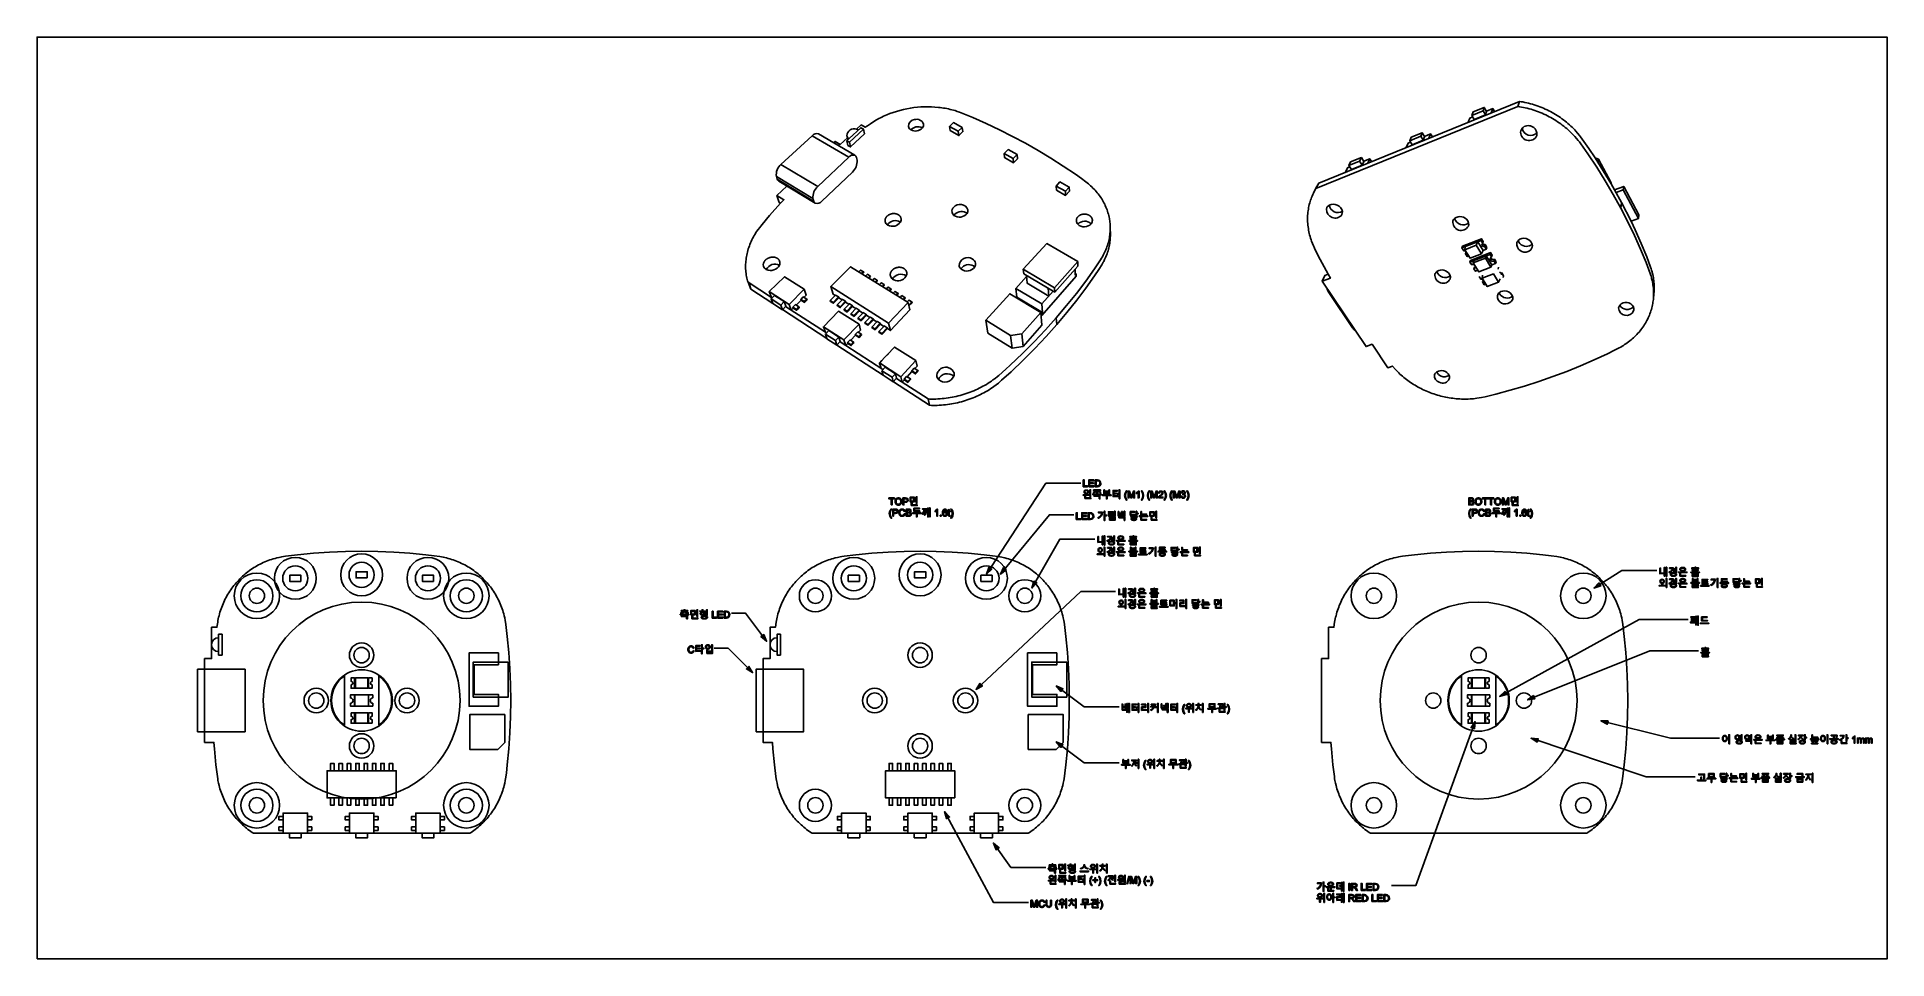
# Model space of a CAD drawing. Header units: millimetres. Extents: x -46 to 218, y -197 to -65.
import ezdxf

# ---------------------------------------------------------------- set-up
doc = ezdxf.new("R2010")
doc.units = ezdxf.units.MM
doc.header["$MEASUREMENT"] = 0
doc.layers.add('PCB 도면2', color=18, linetype='Continuous', true_color=0x000000)

msp = doc.modelspace()

# ---------------------------------------------------------------- linework, layer by layer
at = {"layer": 'PCB 도면2', "color": 18, "lineweight": -3, "true_color": 0x000000}
for p, q in [((160.64, -75.57), (160.81, -75.07)), ((161.81, -75.86), (162.02, -75.25)), ((165.63, -74.95), (165.85, -74.22)), ((69.77, -82.22), (64.54, -79.15)), ((69.64, -79.7), (69.5, -79.13)), ((152.87, -79.5), (153.13, -78.87)), ((65.33, -86.41), (60.07, -83.24)), ((93.39, -82.99), (93.33, -82.4)), ((144.11, -83.06), (144.41, -82.43)), ((177.19, -82.48), (177.11, -82.94)), ((64.65, -88.13), (59.41, -84.95)), ((60.91, -86.34), (59.49, -87.67)), ((64.77, -88.53), (59.54, -85.35)), ((101.36, -86.49), (100.81, -87.09)), ((137.1, -85.92), (136.7, -86.69)), ((180.73, -86.86), (180.8, -86.38)), ((180.37, -89.5), (180.49, -88.71)), ((107.24, -92.29), (107.25, -93.3)), ((182.91, -90.97), (181.84, -91.37)), ((160.35, -94.14), (160.42, -93.88)), ((160.84, -94.96), (160.92, -94.71)), ((99.26, -100.9), (102.58, -97.15)), ((158.25, -95.85), (158.24, -95.89)), ((159.29, -97.03), (159.22, -97.33)), ((161.65, -96.12), (161.72, -95.86)), ((162.22, -97.08), (162.29, -96.82)), ((162.8, -98.23), (162.87, -97.97)), ((58.71, -102.28), (55.35, -100.1)), ((55.52, -100.21), (55.74, -101.08)), ((71.62, -98.87), (71.88, -98.61)), ((72.6, -99.48), (72.86, -99.22)), ((73.58, -100.09), (73.84, -99.83)), ((93.72, -101), (95.25, -99.31)), ((160.72, -99.91), (160.71, -99.94)), ((163.28, -99.04), (163.35, -98.78)), ((61.23, -103.28), (63.41, -101.12)), ((62.25, -103.38), (62.94, -102.69)), ((68.35, -102.33), (68.82, -102.64)), ((78.37, -103.39), (78.82, -102.92)), ((93.78, -102.32), (93.86, -102.23)), ((138.74, -101.67), (138.62, -101.72)), ((185.12, -101.72), (185.06, -102.13)), ((60.28, -104.04), (60.03, -103.37)), ((60.28, -104.03), (66.66, -108.18)), ((60.73, -103.59), (66.43, -107.28)), ((61.82, -103.8), (62.31, -104.12)), ((70.32, -103.58), (70.8, -103.89)), ((71.31, -104.21), (71.79, -104.52)), ((72.3, -104.84), (72.79, -105.15)), ((73.3, -105.48), (73.8, -105.79)), ((75.74, -107.02), (75.47, -105.97)), ((89.41, -105.56), (92.97, -107.74)), ((97.39, -104.58), (97.28, -104.51)), ((97.42, -104.88), (97.31, -104.82)), ((99.58, -106.15), (99.51, -105.19)), ((70.71, -107.59), (70.75, -107.71)), ((74.52, -107.43), (75.28, -106.63)), ((142.05, -106.57), (141.92, -106.62)), ((68.08, -109.11), (74.69, -113.4)), ((70.14, -109.19), (70.11, -109.07)), ((75.28, -110.53), (75.64, -110.14)), ((74.22, -111.73), (74.17, -111.7)), ((75.99, -113.72), (74.52, -112.77)), ((81.15, -116.82), (76.61, -113.88)), ((76.17, -114.36), (81.36, -117.73)), ((78.26, -114.44), (77.74, -114.1))]:
    msp.add_line(p, q, dxfattribs=at)
at = {"layer": 'PCB 도면2'}
for points in [[(-46.5, -197), (218.5, -197), (218.5, -65), (-46.5, -65)], [(103.37, -129.4), (103.99, -129.4), (103.99, -129.28), (103.5, -129.28), (103.5, -128.41), (103.37, -128.41)], [(104.15, -129.4), (104.89, -129.4), (104.89, -129.28), (104.28, -129.28), (104.28, -128.94), (104.83, -128.94), (104.83, -128.83), (104.28, -128.83), (104.28, -128.52), (104.87, -128.52), (104.87, -128.41), (104.15, -128.41)], [(104.33, -130.8), (104.43, -130.8), (104.43, -129.81), (104.33, -129.81)], [(108.5, -131.12), (108.6, -131.12), (108.6, -129.81), (108.5, -129.81), (108.5, -130.37), (108.24, -130.37), (108.24, -130.45), (108.5, -130.45)], [(75.86, -132), (75.99, -132), (75.99, -131.12), (76.32, -131.12), (76.32, -131), (75.53, -131), (75.53, -131.12), (75.86, -131.12)], [(79.44, -131.77), (79.54, -131.77), (79.54, -130.81), (79.44, -130.81), (79.44, -131.01), (79.18, -131.01), (79.18, -130.89), (78.57, -130.89), (78.57, -131.53), (79.18, -131.53), (79.18, -131.4), (79.44, -131.4)], [(79.07, -130.98), (78.68, -130.98), (78.68, -131.44), (79.07, -131.44)], [(78.74, -132.08), (79.58, -132.08), (79.58, -131.99), (78.84, -131.99), (78.84, -131.67), (78.74, -131.67)], [(79.11, -132.95), (79.95, -132.95), (79.95, -132.86), (79.21, -132.86), (79.21, -132.55), (79.93, -132.55), (79.93, -132.46), (79.11, -132.46)], [(79.44, -131.1), (79.18, -131.1), (79.18, -131.31), (79.44, -131.31)], [(81.34, -133.72), (81.44, -133.72), (81.44, -132.41), (81.34, -132.41)], [(104.26, -130.6), (104.26, -130.51), (103.87, -130.53), (103.87, -130.38), (103.89, -130.38), (103.9, -130.38), (103.92, -130.37), (103.92, -130.37), (103.93, -130.37), (103.94, -130.37), (103.94, -130.37), (103.95, -130.36), (103.96, -130.36), (103.96, -130.36), (103.97, -130.36), (103.98, -130.35), (103.98, -130.35), (103.99, -130.35), (104, -130.35), (104, -130.34), (104.01, -130.34), (104.01, -130.34), (104.02, -130.33), (104.03, -130.33), (104.03, -130.33), (104.04, -130.32), (104.04, -130.32), (104.05, -130.32), (104.05, -130.31), (104.06, -130.31), (104.06, -130.3), (104.07, -130.3), (104.07, -130.29), (104.08, -130.29), (104.08, -130.29), (104.08, -130.28), (104.09, -130.28), (104.09, -130.27), (104.1, -130.27), (104.1, -130.26), (104.1, -130.26), (104.11, -130.25), (104.11, -130.25), (104.11, -130.24), (104.12, -130.24), (104.12, -130.23), (104.12, -130.23), (104.13, -130.22), (104.13, -130.22), (104.13, -130.21), (104.13, -130.2), (104.13, -130.2), (104.14, -130.19), (104.14, -130.19), (104.14, -130.18), (104.14, -130.18), (104.14, -130.17), (104.14, -130.16), (104.14, -130.16), (104.14, -130.15), (104.15, -130.14), (104.15, -130.14), (104.15, -130.13), (104.15, -130.13), (104.15, -130.12), (104.15, -130.11), (104.15, -130.11), (104.15, -130.1), (104.14, -130.09), (104.14, -130.08), (104.14, -130.08), (104.14, -130.07), (104.14, -130.06), (104.14, -130.06), (104.14, -130.05), (104.14, -130.05), (104.13, -130.04), (104.13, -130.03), (104.13, -130.03), (104.13, -130.02), (104.12, -130.01), (104.12, -130.01), (104.12, -130), (104.11, -130), (104.11, -129.99), (104.11, -129.99), (104.1, -129.98), (104.1, -129.97), (104.1, -129.97), (104.09, -129.96), (104.09, -129.96), (104.08, -129.95), (104.08, -129.95), (104.07, -129.94), (104.07, -129.94), (104.06, -129.93), (104.06, -129.93), (104.05, -129.93), (104.04, -129.92), (104.04, -129.92), (104.03, -129.91), (104.03, -129.91), (104.02, -129.9), (104.01, -129.9), (104.01, -129.9), (104, -129.89), (103.99, -129.89), (103.99, -129.89), (103.98, -129.88), (103.97, -129.88), (103.97, -129.88), (103.96, -129.88), (103.95, -129.87), (103.94, -129.87), (103.94, -129.87), (103.93, -129.87), (103.92, -129.87), (103.91, -129.86), (103.9, -129.86), (103.9, -129.86), (103.89, -129.86), (103.88, -129.86), (103.87, -129.86), (103.85, -129.86), (103.83, -129.86), (103.82, -129.86), (103.8, -129.86), (103.78, -129.86), (103.76, -129.86), (103.75, -129.86), (103.74, -129.86), (103.74, -129.86), (103.73, -129.86), (103.72, -129.86), (103.71, -129.87), (103.7, -129.87), (103.7, -129.87), (103.69, -129.87), (103.68, -129.87), (103.67, -129.88), (103.67, -129.88), (103.66, -129.88), (103.65, -129.88), (103.64, -129.89), (103.64, -129.89), (103.63, -129.89), (103.62, -129.9), (103.62, -129.9), (103.61, -129.9), (103.6, -129.91), (103.6, -129.91), (103.59, -129.92), (103.59, -129.92), (103.58, -129.93), (103.57, -129.93), (103.57, -129.93), (103.56, -129.94), (103.56, -129.94), (103.55, -129.95), (103.55, -129.95), (103.54, -129.96), (103.54, -129.96), (103.54, -129.97), (103.53, -129.97), (103.53, -129.98), (103.52, -129.99), (103.52, -129.99), (103.52, -130), (103.51, -130), (103.51, -130.01), (103.51, -130.01), (103.5, -130.02), (103.5, -130.03), (103.5, -130.03), (103.5, -130.04), (103.5, -130.05), (103.49, -130.05), (103.49, -130.06), (103.49, -130.06), (103.49, -130.07), (103.49, -130.08), (103.49, -130.08), (103.49, -130.09), (103.49, -130.1), (103.48, -130.11), (103.48, -130.11), (103.48, -130.12), (103.48, -130.13), (103.48, -130.13), (103.49, -130.14), (103.49, -130.14), (103.49, -130.15), (103.49, -130.16), (103.49, -130.16), (103.49, -130.17), (103.49, -130.18), (103.49, -130.18), (103.49, -130.19), (103.5, -130.19), (103.5, -130.2), (103.5, -130.2), (103.5, -130.21), (103.5, -130.22), (103.51, -130.22), (103.51, -130.23), (103.51, -130.23), (103.51, -130.24), (103.52, -130.24), (103.52, -130.25), (103.52, -130.25), (103.53, -130.26), (103.53, -130.26), (103.53, -130.27), (103.54, -130.27), (103.54, -130.28), (103.55, -130.28), (103.55, -130.29), (103.55, -130.29), (103.56, -130.29), (103.56, -130.3), (103.57, -130.3), (103.57, -130.31), (103.58, -130.31), (103.58, -130.32), (103.59, -130.32), (103.59, -130.32), (103.6, -130.33), (103.61, -130.33), (103.61, -130.33), (103.62, -130.34), (103.62, -130.34), (103.63, -130.34), (103.64, -130.35), (103.64, -130.35), (103.65, -130.35), (103.66, -130.35), (103.66, -130.36), (103.67, -130.36), (103.68, -130.36), (103.68, -130.36), (103.69, -130.37), (103.7, -130.37), (103.7, -130.37), (103.71, -130.37), (103.72, -130.37), (103.73, -130.38), (103.75, -130.38), (103.77, -130.38), (103.77, -130.53), (103.37, -130.54), (103.38, -130.63)], [(104.05, -130.12), (104.05, -130.11), (104.05, -130.11), (104.05, -130.1), (104.05, -130.1), (104.05, -130.1), (104.05, -130.09), (104.04, -130.09), (104.04, -130.08), (104.04, -130.08), (104.04, -130.07), (104.04, -130.07), (104.04, -130.06), (104.04, -130.06), (104.04, -130.06), (104.03, -130.05), (104.03, -130.05), (104.03, -130.04), (104.03, -130.04), (104.03, -130.04), (104.02, -130.03), (104.02, -130.03), (104.02, -130.02), (104.02, -130.02), (104.01, -130.02), (104.01, -130.01), (104.01, -130.01), (104, -130.01), (104, -130), (104, -130), (103.99, -130), (103.99, -129.99), (103.98, -129.99), (103.98, -129.99), (103.98, -129.99), (103.97, -129.98), (103.97, -129.98), (103.96, -129.98), (103.96, -129.97), (103.95, -129.97), (103.95, -129.97), (103.95, -129.97), (103.94, -129.97), (103.94, -129.96), (103.93, -129.96), (103.93, -129.96), (103.92, -129.96), (103.92, -129.96), (103.91, -129.95), (103.91, -129.95), (103.9, -129.95), (103.89, -129.95), (103.89, -129.95), (103.88, -129.95), (103.88, -129.95), (103.87, -129.95), (103.87, -129.95), (103.85, -129.94), (103.84, -129.94), (103.83, -129.94), (103.82, -129.94), (103.8, -129.94), (103.79, -129.94), (103.78, -129.94), (103.77, -129.95), (103.76, -129.95), (103.75, -129.95), (103.75, -129.95), (103.74, -129.95), (103.74, -129.95), (103.73, -129.95), (103.73, -129.95), (103.72, -129.95), (103.71, -129.96), (103.71, -129.96), (103.7, -129.96), (103.7, -129.96), (103.69, -129.96), (103.69, -129.97), (103.69, -129.97), (103.68, -129.97), (103.68, -129.97), (103.67, -129.97), (103.67, -129.98), (103.66, -129.98), (103.66, -129.98), (103.65, -129.99), (103.65, -129.99), (103.65, -129.99), (103.64, -129.99), (103.64, -130), (103.63, -130), (103.63, -130), (103.63, -130.01), (103.62, -130.01), (103.62, -130.01), (103.62, -130.02), (103.62, -130.02), (103.61, -130.02), (103.61, -130.03), (103.61, -130.03), (103.61, -130.04), (103.6, -130.04), (103.6, -130.04), (103.6, -130.05), (103.6, -130.05), (103.6, -130.06), (103.59, -130.06), (103.59, -130.06), (103.59, -130.07), (103.59, -130.07), (103.59, -130.08), (103.59, -130.08), (103.59, -130.09), (103.59, -130.09), (103.58, -130.1), (103.58, -130.1), (103.58, -130.1), (103.58, -130.11), (103.58, -130.11), (103.58, -130.12), (103.58, -130.12), (103.58, -130.13), (103.58, -130.13), (103.58, -130.14), (103.58, -130.14), (103.59, -130.15), (103.59, -130.15), (103.59, -130.16), (103.59, -130.16), (103.59, -130.17), (103.59, -130.17), (103.59, -130.17), (103.59, -130.18), (103.59, -130.18), (103.6, -130.19), (103.6, -130.19), (103.6, -130.19), (103.6, -130.2), (103.61, -130.2), (103.61, -130.21), (103.61, -130.21), (103.61, -130.21), (103.62, -130.22), (103.62, -130.22), (103.62, -130.22), (103.62, -130.23), (103.63, -130.23), (103.63, -130.23), (103.63, -130.24), (103.64, -130.24), (103.64, -130.24), (103.65, -130.25), (103.65, -130.25), (103.65, -130.25), (103.66, -130.26), (103.66, -130.26), (103.67, -130.26), (103.67, -130.26), (103.68, -130.27), (103.68, -130.27), (103.68, -130.27), (103.69, -130.27), (103.69, -130.28), (103.7, -130.28), (103.7, -130.28), (103.71, -130.28), (103.71, -130.28), (103.72, -130.28), (103.72, -130.29), (103.73, -130.29), (103.74, -130.29), (103.74, -130.29), (103.75, -130.29), (103.75, -130.29), (103.76, -130.29), (103.76, -130.29), (103.78, -130.29), (103.79, -130.3), (103.8, -130.3), (103.82, -130.3), (103.83, -130.3), (103.84, -130.3), (103.85, -130.29), (103.87, -130.29), (103.87, -130.29), (103.88, -130.29), (103.88, -130.29), (103.89, -130.29), (103.89, -130.29), (103.9, -130.29), (103.91, -130.29), (103.91, -130.28), (103.92, -130.28), (103.92, -130.28), (103.93, -130.28), (103.93, -130.28), (103.94, -130.27), (103.94, -130.27), (103.95, -130.27), (103.95, -130.27), (103.95, -130.27), (103.96, -130.26), (103.96, -130.26), (103.97, -130.26), (103.97, -130.26), (103.98, -130.25), (103.98, -130.25), (103.98, -130.25), (103.99, -130.24), (103.99, -130.24), (104, -130.24), (104, -130.23), (104, -130.23), (104.01, -130.23), (104.01, -130.22), (104.01, -130.22), (104.01, -130.22), (104.02, -130.21), (104.02, -130.21), (104.02, -130.21), (104.02, -130.2), (104.03, -130.2), (104.03, -130.19), (104.03, -130.19), (104.03, -130.19), (104.03, -130.18), (104.04, -130.18), (104.04, -130.17), (104.04, -130.17), (104.04, -130.17), (104.04, -130.16), (104.04, -130.16), (104.04, -130.15), (104.04, -130.15), (104.04, -130.14), (104.05, -130.14), (104.05, -130.13), (104.05, -130.13), (104.05, -130.12), (104.05, -130.12)], [(103.61, -131.09), (104.46, -131.09), (104.46, -131), (103.71, -131), (103.71, -130.72), (103.61, -130.72)], [(104.74, -130.53), (105.96, -130.53), (105.96, -130.44), (105.4, -130.44), (105.4, -130.28), (105.3, -130.28), (105.3, -130.44), (104.74, -130.44)], [(105.66, -131.12), (105.76, -131.12), (105.76, -130.66), (104.92, -130.66), (104.92, -130.75), (105.66, -130.75)], [(106.79, -130.65), (107.35, -130.65), (107.35, -130.56), (106.13, -130.56), (106.13, -130.65), (106.69, -130.65), (106.69, -131.12), (106.79, -131.12)], [(106.33, -130.39), (107.15, -130.39), (107.15, -129.85), (107.05, -129.85), (107.05, -130.04), (106.43, -130.04), (106.43, -129.85), (106.33, -129.85)], [(107.05, -130.13), (106.43, -130.13), (106.43, -130.3), (107.05, -130.3)], [(107.9, -130.71), (107.75, -130.71), (107.75, -130.39), (108.13, -130.39), (108.13, -130.3), (107.75, -130.3), (107.75, -130.02), (108.27, -130.02), (108.27, -129.92), (107.65, -129.92), (107.65, -130.8), (108.35, -130.78), (108.34, -130.69)], [(110.32, -130.7), (110.26, -130.86), (110.22, -130.71), (109.98, -130.01), (109.78, -130.01), (109.78, -131), (109.91, -131), (109.91, -130.15), (110.2, -131), (110.32, -131), (110.61, -130.17), (110.61, -131), (110.73, -131), (110.73, -130.01), (110.56, -130.01)], [(111.23, -130.22), (111.23, -131), (111.36, -131), (111.36, -130), (111.28, -130), (110.99, -130.25), (110.99, -130.37)], [(113.56, -130.7), (113.51, -130.86), (113.46, -130.71), (113.23, -130.01), (113.03, -130.01), (113.03, -131), (113.16, -131), (113.16, -130.15), (113.44, -131), (113.56, -131), (113.85, -130.17), (113.85, -131), (113.98, -131), (113.98, -130.01), (113.8, -130.01)], [(116.81, -130.7), (116.76, -130.86), (116.71, -130.71), (116.47, -130.01), (116.27, -130.01), (116.27, -131), (116.4, -131), (116.4, -130.15), (116.69, -131), (116.81, -131), (117.1, -130.17), (117.1, -131), (117.23, -131), (117.23, -130.01), (117.05, -130.01)], [(160.87, -132), (161, -132), (161, -131.12), (161.33, -131.12), (161.33, -131), (160.54, -131), (160.54, -131.12), (160.87, -131.12)], [(161.72, -132), (161.85, -132), (161.85, -131.12), (162.18, -131.12), (162.18, -131), (161.39, -131), (161.39, -131.12), (161.72, -131.12)], [(162.11, -132.95), (162.95, -132.95), (162.95, -132.86), (162.21, -132.86), (162.21, -132.55), (162.93, -132.55), (162.93, -132.46), (162.11, -132.46)], [(163.93, -131.7), (163.88, -131.86), (163.83, -131.71), (163.59, -131), (163.4, -131), (163.4, -132), (163.52, -132), (163.52, -131.15), (163.81, -132), (163.93, -132), (164.22, -131.17), (164.22, -132), (164.35, -132), (164.35, -131), (164.17, -131)], [(164.34, -133.72), (164.44, -133.72), (164.44, -132.41), (164.34, -132.41)], [(165.53, -131.77), (165.63, -131.77), (165.63, -130.81), (165.53, -130.81), (165.53, -131.01), (165.27, -131.01), (165.27, -130.89), (164.67, -130.89), (164.67, -131.53), (165.27, -131.53), (165.27, -131.4), (165.53, -131.4)], [(165.17, -130.98), (164.77, -130.98), (164.77, -131.44), (165.17, -131.44)], [(164.83, -132.08), (165.67, -132.08), (165.67, -131.99), (164.93, -131.99), (164.93, -131.67), (164.83, -131.67)], [(165.53, -131.1), (165.27, -131.1), (165.27, -131.31), (165.53, -131.31)], [(77.71, -133.25), (77.71, -133.27), (77.7, -133.28), (77.7, -133.3), (77.69, -133.3), (77.69, -133.31), (77.69, -133.32), (77.69, -133.32), (77.68, -133.33), (77.68, -133.34), (77.68, -133.34), (77.68, -133.35), (77.67, -133.36), (77.67, -133.36), (77.67, -133.37), (77.66, -133.37), (77.66, -133.38), (77.66, -133.38), (77.65, -133.39), (77.65, -133.39), (77.64, -133.4), (77.64, -133.4), (77.64, -133.41), (77.63, -133.41), (77.63, -133.42), (77.62, -133.42), (77.62, -133.43), (77.61, -133.43), (77.61, -133.44), (77.61, -133.44), (77.6, -133.44), (77.6, -133.45), (77.59, -133.45), (77.59, -133.46), (77.58, -133.46), (77.58, -133.46), (77.57, -133.47), (77.56, -133.47), (77.56, -133.47), (77.55, -133.47), (77.55, -133.48), (77.54, -133.48), (77.54, -133.48), (77.53, -133.48), (77.53, -133.49), (77.52, -133.49), (77.51, -133.49), (77.51, -133.49), (77.5, -133.49), (77.5, -133.5), (77.49, -133.5), (77.48, -133.5), (77.48, -133.5), (77.47, -133.5), (77.46, -133.5), (77.46, -133.5), (77.45, -133.5), (77.44, -133.5), (77.44, -133.5), (77.43, -133.5), (77.42, -133.5), (77.42, -133.5), (77.41, -133.5), (77.4, -133.5), (77.38, -133.5), (77.37, -133.5), (77.36, -133.5), (77.35, -133.5), (77.34, -133.5), (77.33, -133.49), (77.32, -133.49), (77.31, -133.49), (77.3, -133.48), (77.29, -133.48), (77.28, -133.47), (77.27, -133.47), (77.26, -133.46), (77.25, -133.46), (77.24, -133.45), (77.24, -133.45), (77.23, -133.45), (77.23, -133.44), (77.23, -133.44), (77.22, -133.44), (77.22, -133.43), (77.21, -133.43), (77.21, -133.43), (77.2, -133.42), (77.2, -133.42), (77.2, -133.42), (77.19, -133.41), (77.19, -133.41), (77.18, -133.4), (77.18, -133.4), (77.18, -133.39), (77.17, -133.39), (77.17, -133.38), (77.17, -133.38), (77.16, -133.38), (77.16, -133.37), (77.16, -133.37), (77.15, -133.36), (77.15, -133.36), (77.15, -133.35), (77.15, -133.34), (77.14, -133.34), (77.14, -133.33), (77.14, -133.33), (77.13, -133.32), (77.13, -133.3), (77.12, -133.29), (77.12, -133.28), (77.12, -133.27), (77.11, -133.25), (77.11, -133.24), (77.11, -133.23), (77.11, -133.21), (77.1, -133.2), (77.1, -133.18), (77.1, -133.17), (77.1, -133.16), (77.1, -133.14), (77.1, -133.13), (77.1, -133.11), (77.1, -133.09), (77.1, -133.08), (77.1, -133.07), (77.1, -133.06), (77.1, -133.05), (77.1, -133.03), (77.1, -133.02), (77.1, -133.01), (77.1, -133), (77.11, -132.99), (77.11, -132.97), (77.11, -132.96), (77.11, -132.95), (77.12, -132.94), (77.12, -132.93), (77.12, -132.91), (77.13, -132.9), (77.13, -132.89), (77.13, -132.89), (77.14, -132.88), (77.14, -132.87), (77.14, -132.87), (77.14, -132.86), (77.15, -132.86), (77.15, -132.85), (77.15, -132.85), (77.15, -132.84), (77.16, -132.84), (77.16, -132.83), (77.16, -132.83), (77.17, -132.82), (77.17, -132.82), (77.17, -132.81), (77.18, -132.81), (77.18, -132.81), (77.18, -132.8), (77.19, -132.8), (77.19, -132.79), (77.2, -132.79), (77.2, -132.78), (77.2, -132.78), (77.21, -132.78), (77.21, -132.77), (77.22, -132.77), (77.22, -132.77), (77.23, -132.76), (77.23, -132.76), (77.24, -132.75), (77.24, -132.75), (77.25, -132.75), (77.25, -132.75), (77.26, -132.74), (77.26, -132.74), (77.27, -132.74), (77.27, -132.73), (77.28, -132.73), (77.28, -132.73), (77.29, -132.73), (77.29, -132.72), (77.3, -132.72), (77.3, -132.72), (77.31, -132.72), (77.32, -132.72), (77.32, -132.71), (77.33, -132.71), (77.33, -132.71), (77.34, -132.71), (77.35, -132.71), (77.35, -132.71), (77.36, -132.71), (77.37, -132.7), (77.37, -132.7), (77.39, -132.7), (77.4, -132.7), (77.41, -132.7), (77.43, -132.7), (77.44, -132.7), (77.45, -132.7), (77.46, -132.7), (77.47, -132.7), (77.48, -132.7), (77.48, -132.7), (77.49, -132.7), (77.49, -132.71), (77.5, -132.71), (77.5, -132.71), (77.51, -132.71), (77.51, -132.71), (77.52, -132.71), (77.52, -132.71), (77.53, -132.72), (77.53, -132.72), (77.54, -132.72), (77.54, -132.72), (77.55, -132.72), (77.55, -132.73), (77.56, -132.73), (77.56, -132.73), (77.57, -132.73), (77.57, -132.74), (77.58, -132.74), (77.58, -132.74), (77.59, -132.74), (77.59, -132.75), (77.59, -132.75), (77.6, -132.75), (77.6, -132.76), (77.61, -132.76), (77.61, -132.76), (77.61, -132.77), (77.62, -132.77), (77.62, -132.77), (77.62, -132.78), (77.63, -132.78), (77.63, -132.79), (77.64, -132.79), (77.64, -132.79), (77.64, -132.8), (77.65, -132.8), (77.65, -132.81), (77.65, -132.81), (77.65, -132.82), (77.66, -132.82), (77.66, -132.83), (77.66, -132.83), (77.67, -132.85), (77.68, -132.86), (77.68, -132.87), (77.69, -132.88), (77.69, -132.89), (77.69, -132.91), (77.82, -132.88), (77.82, -132.86), (77.82, -132.85), (77.81, -132.84), (77.81, -132.84), (77.81, -132.83), (77.8, -132.82), (77.8, -132.81), (77.8, -132.8), (77.79, -132.8), (77.79, -132.79), (77.79, -132.78), (77.78, -132.78), (77.78, -132.77), (77.77, -132.76), (77.77, -132.75), (77.76, -132.75), (77.76, -132.74), (77.75, -132.74), (77.75, -132.73), (77.74, -132.72), (77.74, -132.72), (77.73, -132.71), (77.73, -132.71), (77.72, -132.7), (77.72, -132.69), (77.71, -132.69), (77.71, -132.68), (77.7, -132.68), (77.69, -132.67), (77.69, -132.67), (77.68, -132.66), (77.68, -132.66), (77.67, -132.65), (77.66, -132.65), (77.66, -132.65), (77.65, -132.64), (77.64, -132.64), (77.64, -132.63), (77.63, -132.63), (77.62, -132.63), (77.61, -132.62), (77.61, -132.62), (77.6, -132.62), (77.59, -132.61), (77.58, -132.61), (77.58, -132.61), (77.57, -132.61), (77.56, -132.6), (77.55, -132.6), (77.54, -132.6), (77.54, -132.6), (77.53, -132.6), (77.52, -132.59), (77.51, -132.59), (77.5, -132.59), (77.49, -132.59), (77.49, -132.59), (77.48, -132.59), (77.47, -132.59), (77.45, -132.59), (77.43, -132.59), (77.41, -132.59), (77.4, -132.59), (77.38, -132.59), (77.37, -132.59), (77.35, -132.59), (77.33, -132.6), (77.32, -132.6), (77.3, -132.6), (77.29, -132.61), (77.27, -132.61), (77.26, -132.62), (77.25, -132.62), (77.23, -132.63), (77.22, -132.63), (77.2, -132.64), (77.19, -132.65), (77.18, -132.66), (77.17, -132.66), (77.16, -132.66), (77.16, -132.67), (77.15, -132.67), (77.14, -132.68), (77.14, -132.68), (77.13, -132.69), (77.13, -132.69), (77.12, -132.7), (77.11, -132.7), (77.11, -132.71), (77.1, -132.71), (77.1, -132.72), (77.09, -132.72), (77.09, -132.73), (77.08, -132.73), (77.08, -132.74), (77.07, -132.74), (77.07, -132.75), (77.06, -132.76), (77.06, -132.76), (77.05, -132.77), (77.05, -132.78), (77.04, -132.78), (77.04, -132.79), (77.04, -132.8), (77.03, -132.81), (77.02, -132.82), (77.01, -132.84), (77.01, -132.85), (77, -132.87), (76.99, -132.88), (76.99, -132.9), (76.98, -132.92), (76.98, -132.93), (76.98, -132.95), (76.97, -132.97), (76.97, -132.98), (76.97, -133), (76.96, -133.02), (76.96, -133.04), (76.96, -133.06), (76.96, -133.08), (76.96, -133.09), (76.96, -133.11), (76.96, -133.13), (76.96, -133.15), (76.96, -133.16), (76.97, -133.18), (76.97, -133.2), (76.97, -133.22), (76.97, -133.23), (76.98, -133.25), (76.98, -133.27), (76.99, -133.28), (76.99, -133.3), (77, -133.31), (77, -133.33), (77.01, -133.35), (77.01, -133.36), (77.02, -133.38), (77.03, -133.39), (77.03, -133.41), (77.04, -133.42), (77.05, -133.43), (77.05, -133.43), (77.05, -133.44), (77.06, -133.45), (77.06, -133.45), (77.07, -133.46), (77.07, -133.47), (77.08, -133.47), (77.08, -133.48), (77.09, -133.48), (77.09, -133.49), (77.1, -133.49), (77.1, -133.5), (77.11, -133.5), (77.11, -133.51), (77.12, -133.52), (77.12, -133.52), (77.13, -133.53), (77.14, -133.53), (77.14, -133.53), (77.15, -133.54), (77.15, -133.54), (77.16, -133.55), (77.17, -133.55), (77.17, -133.56), (77.18, -133.56), (77.19, -133.56), (77.19, -133.57), (77.2, -133.57), (77.21, -133.57), (77.21, -133.58), (77.22, -133.58), (77.23, -133.58), (77.24, -133.59), (77.24, -133.59), (77.25, -133.59), (77.26, -133.59), (77.27, -133.6), (77.27, -133.6), (77.28, -133.6), (77.29, -133.6), (77.3, -133.6), (77.32, -133.61), (77.33, -133.61), (77.35, -133.61), (77.37, -133.61), (77.39, -133.62), (77.41, -133.62), (77.43, -133.62), (77.45, -133.62), (77.46, -133.62), (77.47, -133.62), (77.48, -133.61), (77.49, -133.61), (77.49, -133.61), (77.5, -133.61), (77.51, -133.61), (77.52, -133.61), (77.53, -133.61), (77.54, -133.61), (77.55, -133.6), (77.56, -133.6), (77.56, -133.6), (77.57, -133.6), (77.58, -133.59), (77.59, -133.59), (77.6, -133.59), (77.6, -133.58), (77.61, -133.58), (77.62, -133.58), (77.63, -133.57), (77.63, -133.57), (77.64, -133.57), (77.65, -133.56), (77.66, -133.56), (77.66, -133.55), (77.67, -133.55), (77.68, -133.54), (77.68, -133.54), (77.69, -133.53), (77.7, -133.53), (77.7, -133.52), (77.71, -133.52), (77.72, -133.51), (77.72, -133.5), (77.73, -133.5), (77.74, -133.49), (77.74, -133.48), (77.75, -133.48), (77.75, -133.47), (77.76, -133.46), (77.76, -133.46), (77.77, -133.45), (77.77, -133.44), (77.78, -133.43), (77.78, -133.43), (77.79, -133.42), (77.79, -133.41), (77.8, -133.4), (77.8, -133.4), (77.8, -133.39), (77.81, -133.38), (77.81, -133.37), (77.82, -133.36), (77.82, -133.35), (77.82, -133.34), (77.83, -133.32), (77.84, -133.3), (77.84, -133.28)], [(79.57, -133.23), (80.13, -133.23), (80.13, -133.14), (78.91, -133.14), (78.91, -133.23), (79.47, -133.23), (79.47, -133.72), (79.57, -133.72)], [(82.39, -132.82), (82.39, -133.6), (82.51, -133.6), (82.51, -132.6), (82.43, -132.6), (82.14, -132.85), (82.14, -132.97)], [(82.89, -133.6), (83.03, -133.6), (83.03, -133.46), (82.89, -133.46)], [(83.85, -132.85), (83.84, -132.84), (83.84, -132.83), (83.84, -132.83), (83.84, -132.82), (83.84, -132.81), (83.84, -132.81), (83.84, -132.8), (83.83, -132.79), (83.83, -132.79), (83.83, -132.78), (83.83, -132.77), (83.83, -132.77), (83.82, -132.76), (83.82, -132.76), (83.82, -132.75), (83.82, -132.74), (83.81, -132.74), (83.81, -132.73), (83.81, -132.73), (83.8, -132.72), (83.8, -132.72), (83.8, -132.71), (83.79, -132.71), (83.79, -132.7), (83.79, -132.7), (83.78, -132.69), (83.78, -132.69), (83.77, -132.68), (83.77, -132.68), (83.76, -132.67), (83.76, -132.67), (83.76, -132.67), (83.75, -132.66), (83.75, -132.66), (83.74, -132.65), (83.74, -132.65), (83.73, -132.65), (83.73, -132.64), (83.72, -132.64), (83.72, -132.64), (83.71, -132.63), (83.7, -132.63), (83.7, -132.63), (83.69, -132.63), (83.69, -132.62), (83.68, -132.62), (83.68, -132.62), (83.67, -132.62), (83.66, -132.61), (83.66, -132.61), (83.65, -132.61), (83.65, -132.61), (83.64, -132.61), (83.63, -132.61), (83.63, -132.61), (83.62, -132.6), (83.61, -132.6), (83.61, -132.6), (83.6, -132.6), (83.59, -132.6), (83.58, -132.6), (83.58, -132.6), (83.57, -132.6), (83.56, -132.6), (83.55, -132.6), (83.54, -132.6), (83.53, -132.6), (83.52, -132.6), (83.52, -132.6), (83.51, -132.6), (83.5, -132.61), (83.49, -132.61), (83.48, -132.61), (83.47, -132.61), (83.46, -132.61), (83.45, -132.62), (83.45, -132.62), (83.44, -132.62), (83.43, -132.63), (83.42, -132.63), (83.41, -132.63), (83.41, -132.64), (83.4, -132.64), (83.39, -132.64), (83.38, -132.65), (83.38, -132.65), (83.37, -132.66), (83.36, -132.66), (83.36, -132.67), (83.35, -132.68), (83.34, -132.68), (83.34, -132.69), (83.33, -132.69), (83.32, -132.7), (83.32, -132.71), (83.31, -132.71), (83.31, -132.72), (83.3, -132.73), (83.29, -132.74), (83.29, -132.75), (83.28, -132.76), (83.28, -132.77), (83.27, -132.78), (83.27, -132.79), (83.26, -132.8), (83.26, -132.81), (83.25, -132.82), (83.25, -132.83), (83.24, -132.85), (83.24, -132.86), (83.24, -132.87), (83.23, -132.88), (83.23, -132.9), (83.23, -132.91), (83.22, -132.93), (83.22, -132.94), (83.22, -132.97), (83.21, -133), (83.21, -133.03), (83.21, -133.06), (83.21, -133.1), (83.21, -133.13), (83.21, -133.17), (83.21, -133.2), (83.21, -133.23), (83.21, -133.25), (83.22, -133.28), (83.22, -133.29), (83.22, -133.31), (83.22, -133.32), (83.22, -133.33), (83.23, -133.34), (83.23, -133.36), (83.23, -133.37), (83.24, -133.38), (83.24, -133.39), (83.24, -133.4), (83.25, -133.41), (83.25, -133.42), (83.26, -133.43), (83.26, -133.44), (83.26, -133.45), (83.27, -133.46), (83.27, -133.47), (83.28, -133.47), (83.29, -133.48), (83.29, -133.49), (83.3, -133.5), (83.3, -133.5), (83.3, -133.5), (83.31, -133.51), (83.31, -133.52), (83.32, -133.53), (83.33, -133.53), (83.33, -133.54), (83.34, -133.54), (83.35, -133.55), (83.35, -133.55), (83.36, -133.56), (83.37, -133.56), (83.38, -133.57), (83.38, -133.57), (83.39, -133.58), (83.4, -133.58), (83.41, -133.59), (83.41, -133.59), (83.42, -133.59), (83.43, -133.6), (83.44, -133.6), (83.44, -133.6), (83.45, -133.6), (83.46, -133.61), (83.47, -133.61), (83.48, -133.61), (83.49, -133.61), (83.5, -133.61), (83.51, -133.61), (83.51, -133.62), (83.52, -133.62), (83.53, -133.62), (83.54, -133.62), (83.55, -133.62), (83.56, -133.62), (83.57, -133.62), (83.58, -133.62), (83.6, -133.61), (83.61, -133.61), (83.62, -133.61), (83.63, -133.61), (83.64, -133.61), (83.64, -133.6), (83.65, -133.6), (83.65, -133.6), (83.66, -133.6), (83.66, -133.6), (83.67, -133.6), (83.67, -133.59), (83.68, -133.59), (83.68, -133.59), (83.68, -133.59), (83.69, -133.59), (83.69, -133.58), (83.7, -133.58), (83.7, -133.58), (83.71, -133.58), (83.71, -133.57), (83.72, -133.57), (83.72, -133.57), (83.72, -133.57), (83.73, -133.56), (83.73, -133.56), (83.74, -133.56), (83.74, -133.55), (83.75, -133.55), (83.75, -133.55), (83.75, -133.54), (83.76, -133.54), (83.76, -133.54), (83.76, -133.53), (83.77, -133.53), (83.77, -133.53), (83.77, -133.52), (83.78, -133.52), (83.78, -133.51), (83.79, -133.51), (83.79, -133.51), (83.79, -133.5), (83.8, -133.49), (83.81, -133.48), (83.81, -133.47), (83.82, -133.46), (83.82, -133.45), (83.83, -133.44), (83.83, -133.43), (83.84, -133.42), (83.84, -133.41), (83.84, -133.4), (83.85, -133.39), (83.85, -133.38), (83.85, -133.37), (83.86, -133.36), (83.86, -133.35), (83.86, -133.33), (83.86, -133.32), (83.86, -133.31), (83.86, -133.3), (83.86, -133.29), (83.86, -133.28), (83.86, -133.27), (83.86, -133.26), (83.86, -133.25), (83.86, -133.24), (83.86, -133.23), (83.86, -133.22), (83.86, -133.22), (83.86, -133.21), (83.86, -133.2), (83.86, -133.19), (83.85, -133.18), (83.85, -133.18), (83.85, -133.17), (83.85, -133.16), (83.84, -133.15), (83.84, -133.15), (83.84, -133.14), (83.84, -133.13), (83.83, -133.13), (83.83, -133.12), (83.83, -133.11), (83.82, -133.11), (83.82, -133.1), (83.81, -133.09), (83.81, -133.09), (83.81, -133.08), (83.8, -133.07), (83.8, -133.07), (83.79, -133.06), (83.79, -133.06), (83.78, -133.05), (83.78, -133.04), (83.77, -133.04), (83.77, -133.03), (83.76, -133.03), (83.76, -133.02), (83.75, -133.02), (83.74, -133.01), (83.74, -133.01), (83.73, -133), (83.73, -133), (83.72, -133), (83.71, -132.99), (83.71, -132.99), (83.7, -132.99), (83.7, -132.98), (83.69, -132.98), (83.68, -132.98), (83.68, -132.97), (83.67, -132.97), (83.66, -132.97), (83.66, -132.97), (83.65, -132.96), (83.64, -132.96), (83.64, -132.96), (83.63, -132.96), (83.62, -132.96), (83.61, -132.96), (83.61, -132.96), (83.6, -132.96), (83.59, -132.95), (83.58, -132.95), (83.58, -132.95), (83.57, -132.95), (83.56, -132.95), (83.55, -132.95), (83.54, -132.96), (83.53, -132.96), (83.53, -132.96), (83.52, -132.96), (83.51, -132.96), (83.5, -132.96), (83.49, -132.96), (83.48, -132.97), (83.48, -132.97), (83.47, -132.97), (83.46, -132.98), (83.45, -132.98), (83.44, -132.98), (83.44, -132.99), (83.43, -132.99), (83.42, -133), (83.41, -133), (83.4, -133.01), (83.4, -133.01), (83.39, -133.02), (83.38, -133.02), (83.38, -133.03), (83.37, -133.03), (83.36, -133.04), (83.36, -133.05), (83.35, -133.05), (83.34, -133.06), (83.34, -133.07), (83.33, -133.08), (83.33, -133.09), (83.33, -133.05), (83.33, -133.02), (83.33, -133), (83.33, -132.98), (83.33, -132.97), (83.34, -132.95), (83.34, -132.94), (83.34, -132.93), (83.34, -132.91), (83.35, -132.9), (83.35, -132.89), (83.35, -132.88), (83.36, -132.87), (83.36, -132.87), (83.36, -132.86), (83.36, -132.86), (83.37, -132.85), (83.37, -132.84), (83.38, -132.83), (83.38, -132.82), (83.39, -132.81), (83.39, -132.8), (83.4, -132.79), (83.4, -132.78), (83.4, -132.78), (83.41, -132.78), (83.41, -132.77), (83.41, -132.77), (83.42, -132.77), (83.42, -132.76), (83.42, -132.76), (83.43, -132.76), (83.43, -132.75), (83.43, -132.75), (83.44, -132.75), (83.44, -132.74), (83.44, -132.74), (83.45, -132.74), (83.45, -132.74), (83.46, -132.73), (83.46, -132.73), (83.46, -132.73), (83.46, -132.73), (83.47, -132.72), (83.47, -132.72), (83.47, -132.72), (83.48, -132.72), (83.48, -132.72), (83.48, -132.72), (83.49, -132.71), (83.49, -132.71), (83.49, -132.71), (83.49, -132.71), (83.5, -132.71), (83.5, -132.71), (83.5, -132.71), (83.51, -132.71), (83.51, -132.71), (83.51, -132.71), (83.52, -132.7), (83.52, -132.7), (83.52, -132.7), (83.53, -132.7), (83.53, -132.7), (83.53, -132.7), (83.54, -132.7), (83.54, -132.7), (83.54, -132.7), (83.55, -132.7), (83.55, -132.7), (83.56, -132.7), (83.56, -132.7), (83.56, -132.7), (83.57, -132.7), (83.57, -132.7), (83.58, -132.7), (83.58, -132.7), (83.59, -132.7), (83.59, -132.7), (83.59, -132.7), (83.6, -132.71), (83.6, -132.71), (83.61, -132.71), (83.61, -132.71), (83.61, -132.71), (83.62, -132.71), (83.62, -132.71), (83.63, -132.72), (83.63, -132.72), (83.63, -132.72), (83.64, -132.72), (83.64, -132.72), (83.64, -132.73), (83.65, -132.73), (83.65, -132.73), (83.66, -132.73), (83.66, -132.74), (83.66, -132.74), (83.67, -132.74), (83.67, -132.74), (83.67, -132.75), (83.67, -132.75), (83.68, -132.75), (83.68, -132.75), (83.68, -132.76), (83.68, -132.76), (83.69, -132.76), (83.69, -132.76), (83.69, -132.77), (83.69, -132.77), (83.69, -132.77), (83.69, -132.77), (83.7, -132.78), (83.7, -132.78), (83.7, -132.78), (83.7, -132.79), (83.7, -132.8), (83.71, -132.8), (83.71, -132.81), (83.71, -132.82), (83.72, -132.82), (83.72, -132.83), (83.72, -132.84), (83.72, -132.85), (83.72, -132.86)], [(102.37, -134.09), (102.99, -134.09), (102.99, -133.97), (102.5, -133.97), (102.5, -133.1), (102.37, -133.1)], [(103.15, -134.09), (103.89, -134.09), (103.89, -133.97), (103.28, -133.97), (103.28, -133.64), (103.83, -133.64), (103.83, -133.52), (103.28, -133.52), (103.28, -133.21), (103.87, -133.21), (103.87, -133.1), (103.15, -133.1)], [(106.46, -133.53), (106.7, -133.53), (106.7, -133.44), (106.46, -133.44), (106.46, -132.9), (106.36, -132.9), (106.36, -134.21), (106.46, -134.21)], [(107.68, -133.58), (107.67, -133.48), (107.08, -133.51), (107.08, -133.31), (107.56, -133.31), (107.56, -132.96), (106.98, -132.96), (106.98, -133.05), (107.46, -133.05), (107.46, -133.22), (106.98, -133.22), (106.98, -133.6)], [(107.12, -134.18), (107.93, -134.18), (107.93, -133.73), (107.12, -133.73)], [(107.82, -133.82), (107.22, -133.82), (107.22, -134.09), (107.82, -134.09)], [(107.82, -133.66), (107.93, -133.66), (107.93, -132.9), (107.82, -132.9)], [(108.37, -133.59), (108.97, -133.59), (108.97, -133.46), (109.22, -133.46), (109.22, -133.66), (109.32, -133.66), (109.32, -132.9), (109.22, -132.9), (109.22, -133.1), (108.97, -133.1), (108.97, -132.95), (108.87, -132.95), (108.87, -133.18), (108.47, -133.18), (108.47, -132.95), (108.37, -132.95)], [(108.87, -133.27), (108.47, -133.27), (108.47, -133.49), (108.87, -133.49)], [(109.22, -134.21), (109.32, -134.21), (109.32, -133.74), (108.47, -133.74), (108.47, -133.83), (109.22, -133.83)], [(108.97, -133.37), (109.22, -133.37), (109.22, -133.19), (108.97, -133.19)], [(110.79, -133.45), (110.78, -133.36), (110.29, -133.37), (110.2, -133.37), (110.2, -133.04), (110.73, -133.04), (110.73, -132.95), (110.1, -132.95), (110.1, -133.46)], [(110.17, -133.76), (111.08, -133.76), (111.08, -133.67), (110.67, -133.67), (110.67, -133.52), (110.57, -133.52), (110.57, -133.67), (110.17, -133.67)], [(111.03, -133.28), (111.23, -133.28), (111.23, -133.19), (111.03, -133.19), (111.03, -132.9), (110.93, -132.9), (110.93, -133.58), (111.03, -133.58)], [(111.4, -133.66), (112.61, -133.66), (112.61, -133.57), (111.4, -133.57)], [(111.61, -134.16), (112.44, -134.16), (112.44, -134.07), (111.71, -134.07), (111.71, -133.77), (111.61, -133.77)], [(111.62, -133.39), (112.43, -133.39), (112.43, -133.3), (111.72, -133.3), (111.72, -132.95), (111.62, -132.95)], [(113.78, -133.86), (113.88, -133.86), (113.88, -132.9), (113.78, -132.9), (113.78, -133.11), (113.52, -133.11), (113.52, -132.98), (112.91, -132.98), (112.91, -133.62), (113.52, -133.62), (113.52, -133.49), (113.78, -133.49)], [(113.41, -133.07), (113.02, -133.07), (113.02, -133.53), (113.41, -133.53)], [(113.08, -134.18), (113.92, -134.18), (113.92, -134.09), (113.18, -134.09), (113.18, -133.76), (113.08, -133.76)], [(113.78, -133.19), (113.52, -133.19), (113.52, -133.41), (113.78, -133.41)], [(160.71, -133.25), (160.71, -133.27), (160.7, -133.28), (160.7, -133.3), (160.69, -133.3), (160.69, -133.31), (160.69, -133.32), (160.69, -133.32), (160.68, -133.33), (160.68, -133.34), (160.68, -133.34), (160.68, -133.35), (160.67, -133.36), (160.67, -133.36), (160.67, -133.37), (160.66, -133.37), (160.66, -133.38), (160.66, -133.38), (160.65, -133.39), (160.65, -133.39), (160.64, -133.4), (160.64, -133.4), (160.64, -133.41), (160.63, -133.41), (160.63, -133.42), (160.62, -133.42), (160.62, -133.43), (160.61, -133.43), (160.61, -133.44), (160.61, -133.44), (160.6, -133.44), (160.6, -133.45), (160.59, -133.45), (160.59, -133.46), (160.58, -133.46), (160.58, -133.46), (160.57, -133.47), (160.56, -133.47), (160.56, -133.47), (160.55, -133.47), (160.55, -133.48), (160.54, -133.48), (160.54, -133.48), (160.53, -133.48), (160.53, -133.49), (160.52, -133.49), (160.51, -133.49), (160.51, -133.49), (160.5, -133.49), (160.5, -133.5), (160.49, -133.5), (160.48, -133.5), (160.48, -133.5), (160.47, -133.5), (160.46, -133.5), (160.46, -133.5), (160.45, -133.5), (160.44, -133.5), (160.44, -133.5), (160.43, -133.5), (160.42, -133.5), (160.42, -133.5), (160.41, -133.5), (160.4, -133.5), (160.38, -133.5), (160.37, -133.5), (160.36, -133.5), (160.35, -133.5), (160.34, -133.5), (160.33, -133.49), (160.32, -133.49), (160.31, -133.49), (160.3, -133.48), (160.29, -133.48), (160.28, -133.47), (160.27, -133.47), (160.26, -133.46), (160.25, -133.46), (160.24, -133.45), (160.24, -133.45), (160.23, -133.45), (160.23, -133.44), (160.23, -133.44), (160.22, -133.44), (160.22, -133.43), (160.21, -133.43), (160.21, -133.43), (160.2, -133.42), (160.2, -133.42), (160.2, -133.42), (160.19, -133.41), (160.19, -133.41), (160.18, -133.4), (160.18, -133.4), (160.18, -133.39), (160.17, -133.39), (160.17, -133.38), (160.17, -133.38), (160.16, -133.38), (160.16, -133.37), (160.16, -133.37), (160.15, -133.36), (160.15, -133.36), (160.15, -133.35), (160.15, -133.34), (160.14, -133.34), (160.14, -133.33), (160.14, -133.33), (160.13, -133.32), (160.13, -133.3), (160.12, -133.29), (160.12, -133.28), (160.12, -133.27), (160.11, -133.25), (160.11, -133.24), (160.11, -133.23), (160.11, -133.21), (160.1, -133.2), (160.1, -133.18), (160.1, -133.17), (160.1, -133.16), (160.1, -133.14), (160.1, -133.13), (160.1, -133.11), (160.1, -133.09), (160.1, -133.08), (160.1, -133.07), (160.1, -133.06), (160.1, -133.05), (160.1, -133.03), (160.1, -133.02), (160.1, -133.01), (160.1, -133), (160.11, -132.99), (160.11, -132.97), (160.11, -132.96), (160.11, -132.95), (160.12, -132.94), (160.12, -132.93), (160.12, -132.91), (160.13, -132.9), (160.13, -132.89), (160.13, -132.89), (160.14, -132.88), (160.14, -132.87), (160.14, -132.87), (160.14, -132.86), (160.15, -132.86), (160.15, -132.85), (160.15, -132.85), (160.15, -132.84), (160.16, -132.84), (160.16, -132.83), (160.16, -132.83), (160.17, -132.82), (160.17, -132.82), (160.17, -132.81), (160.18, -132.81), (160.18, -132.81), (160.18, -132.8), (160.19, -132.8), (160.19, -132.79), (160.2, -132.79), (160.2, -132.78), (160.2, -132.78), (160.21, -132.78), (160.21, -132.77), (160.22, -132.77), (160.22, -132.77), (160.23, -132.76), (160.23, -132.76), (160.24, -132.75), (160.24, -132.75), (160.25, -132.75), (160.25, -132.75), (160.26, -132.74), (160.26, -132.74), (160.27, -132.74), (160.27, -132.73), (160.28, -132.73), (160.28, -132.73), (160.29, -132.73), (160.29, -132.72), (160.3, -132.72), (160.3, -132.72), (160.31, -132.72), (160.32, -132.72), (160.32, -132.71), (160.33, -132.71), (160.33, -132.71), (160.34, -132.71), (160.35, -132.71), (160.35, -132.71), (160.36, -132.71), (160.37, -132.7), (160.37, -132.7), (160.39, -132.7), (160.4, -132.7), (160.41, -132.7), (160.43, -132.7), (160.44, -132.7), (160.45, -132.7), (160.46, -132.7), (160.47, -132.7), (160.48, -132.7), (160.48, -132.7), (160.49, -132.7), (160.49, -132.71), (160.5, -132.71), (160.5, -132.71), (160.51, -132.71), (160.51, -132.71), (160.52, -132.71), (160.52, -132.71), (160.53, -132.72), (160.53, -132.72), (160.54, -132.72), (160.54, -132.72), (160.55, -132.72), (160.55, -132.73), (160.56, -132.73), (160.56, -132.73), (160.57, -132.73), (160.57, -132.74), (160.58, -132.74), (160.58, -132.74), (160.59, -132.74), (160.59, -132.75), (160.59, -132.75), (160.6, -132.75), (160.6, -132.76), (160.61, -132.76), (160.61, -132.76), (160.61, -132.77), (160.62, -132.77), (160.62, -132.77), (160.62, -132.78), (160.63, -132.78), (160.63, -132.79), (160.64, -132.79), (160.64, -132.79), (160.64, -132.8), (160.65, -132.8), (160.65, -132.81), (160.65, -132.81), (160.65, -132.82), (160.66, -132.82), (160.66, -132.83), (160.66, -132.83), (160.67, -132.85), (160.68, -132.86), (160.68, -132.87), (160.69, -132.88), (160.69, -132.89), (160.69, -132.91), (160.82, -132.88), (160.82, -132.86), (160.82, -132.85), (160.81, -132.84), (160.81, -132.84), (160.81, -132.83), (160.8, -132.82), (160.8, -132.81), (160.8, -132.8), (160.79, -132.8), (160.79, -132.79), (160.79, -132.78), (160.78, -132.78), (160.78, -132.77), (160.77, -132.76), (160.77, -132.75), (160.76, -132.75), (160.76, -132.74), (160.75, -132.74), (160.75, -132.73), (160.74, -132.72), (160.74, -132.72), (160.73, -132.71), (160.73, -132.71), (160.72, -132.7), (160.72, -132.69), (160.71, -132.69), (160.71, -132.68), (160.7, -132.68), (160.69, -132.67), (160.69, -132.67), (160.68, -132.66), (160.68, -132.66), (160.67, -132.65), (160.66, -132.65), (160.66, -132.65), (160.65, -132.64), (160.64, -132.64), (160.64, -132.63), (160.63, -132.63), (160.62, -132.63), (160.61, -132.62), (160.61, -132.62), (160.6, -132.62), (160.59, -132.61), (160.58, -132.61), (160.58, -132.61), (160.57, -132.61), (160.56, -132.6), (160.55, -132.6), (160.54, -132.6), (160.54, -132.6), (160.53, -132.6), (160.52, -132.59), (160.51, -132.59), (160.5, -132.59), (160.49, -132.59), (160.49, -132.59), (160.48, -132.59), (160.47, -132.59), (160.45, -132.59), (160.43, -132.59), (160.41, -132.59), (160.4, -132.59), (160.38, -132.59), (160.37, -132.59), (160.35, -132.59), (160.33, -132.6), (160.32, -132.6), (160.3, -132.6), (160.29, -132.61), (160.27, -132.61), (160.26, -132.62), (160.25, -132.62), (160.23, -132.63), (160.22, -132.63), (160.2, -132.64), (160.19, -132.65), (160.18, -132.66), (160.17, -132.66), (160.16, -132.66), (160.16, -132.67), (160.15, -132.67), (160.14, -132.68), (160.14, -132.68), (160.13, -132.69), (160.13, -132.69), (160.12, -132.7), (160.11, -132.7), (160.11, -132.71), (160.1, -132.71), (160.1, -132.72), (160.09, -132.72), (160.09, -132.73), (160.08, -132.73), (160.08, -132.74), (160.07, -132.74), (160.07, -132.75), (160.06, -132.76), (160.06, -132.76), (160.05, -132.77), (160.05, -132.78), (160.04, -132.78), (160.04, -132.79), (160.04, -132.8), (160.03, -132.81), (160.02, -132.82), (160.01, -132.84), (160.01, -132.85), (160, -132.87), (159.99, -132.88), (159.99, -132.9), (159.98, -132.92), (159.98, -132.93), (159.98, -132.95), (159.97, -132.97), (159.97, -132.98), (159.97, -133), (159.96, -133.02), (159.96, -133.04), (159.96, -133.06), (159.96, -133.08), (159.96, -133.09), (159.96, -133.11), (159.96, -133.13), (159.96, -133.15), (159.96, -133.16), (159.97, -133.18), (159.97, -133.2), (159.97, -133.22), (159.97, -133.23), (159.98, -133.25), (159.98, -133.27), (159.99, -133.28), (159.99, -133.3), (160, -133.31), (160, -133.33), (160.01, -133.35), (160.01, -133.36), (160.02, -133.38), (160.03, -133.39), (160.03, -133.41), (160.04, -133.42), (160.05, -133.43), (160.05, -133.43), (160.05, -133.44), (160.06, -133.45), (160.06, -133.45), (160.07, -133.46), (160.07, -133.47), (160.08, -133.47), (160.08, -133.48), (160.09, -133.48), (160.09, -133.49), (160.1, -133.49), (160.1, -133.5), (160.11, -133.5), (160.11, -133.51), (160.12, -133.52), (160.12, -133.52), (160.13, -133.53), (160.14, -133.53), (160.14, -133.53), (160.15, -133.54), (160.15, -133.54), (160.16, -133.55), (160.17, -133.55), (160.17, -133.56), (160.18, -133.56), (160.19, -133.56), (160.19, -133.57), (160.2, -133.57), (160.21, -133.57), (160.21, -133.58), (160.22, -133.58), (160.23, -133.58), (160.24, -133.59), (160.24, -133.59), (160.25, -133.59), (160.26, -133.59), (160.27, -133.6), (160.27, -133.6), (160.28, -133.6), (160.29, -133.6), (160.3, -133.6), (160.32, -133.61), (160.33, -133.61), (160.35, -133.61), (160.37, -133.61), (160.39, -133.62), (160.41, -133.62), (160.43, -133.62), (160.45, -133.62), (160.46, -133.62), (160.47, -133.62), (160.48, -133.61), (160.49, -133.61), (160.49, -133.61), (160.5, -133.61), (160.51, -133.61), (160.52, -133.61), (160.53, -133.61), (160.54, -133.61), (160.55, -133.6), (160.56, -133.6), (160.56, -133.6), (160.57, -133.6), (160.58, -133.59), (160.59, -133.59), (160.6, -133.59), (160.6, -133.58), (160.61, -133.58), (160.62, -133.58), (160.63, -133.57), (160.63, -133.57), (160.64, -133.57), (160.65, -133.56), (160.66, -133.56), (160.66, -133.55), (160.67, -133.55), (160.68, -133.54), (160.68, -133.54), (160.69, -133.53), (160.7, -133.53), (160.7, -133.52), (160.71, -133.52), (160.72, -133.51), (160.72, -133.5), (160.73, -133.5), (160.74, -133.49), (160.74, -133.48), (160.75, -133.48), (160.75, -133.47), (160.76, -133.46), (160.76, -133.46), (160.77, -133.45), (160.77, -133.44), (160.78, -133.43), (160.78, -133.43), (160.79, -133.42), (160.79, -133.41), (160.8, -133.4), (160.8, -133.4), (160.8, -133.39), (160.81, -133.38), (160.81, -133.37), (160.82, -133.36), (160.82, -133.35), (160.82, -133.34), (160.83, -133.32), (160.84, -133.3), (160.84, -133.28)], [(162.57, -133.23), (163.13, -133.23), (163.13, -133.14), (161.91, -133.14), (161.91, -133.23), (162.47, -133.23), (162.47, -133.72), (162.57, -133.72)], [(165.39, -132.82), (165.39, -133.6), (165.51, -133.6), (165.51, -132.6), (165.43, -132.6), (165.14, -132.85), (165.14, -132.97)], [(165.89, -133.6), (166.03, -133.6), (166.03, -133.46), (165.89, -133.46)], [(166.85, -132.85), (166.84, -132.84), (166.84, -132.83), (166.84, -132.83), (166.84, -132.82), (166.84, -132.81), (166.84, -132.81), (166.84, -132.8), (166.83, -132.79), (166.83, -132.79), (166.83, -132.78), (166.83, -132.77), (166.83, -132.77), (166.82, -132.76), (166.82, -132.76), (166.82, -132.75), (166.82, -132.74), (166.81, -132.74), (166.81, -132.73), (166.81, -132.73), (166.8, -132.72), (166.8, -132.72), (166.8, -132.71), (166.79, -132.71), (166.79, -132.7), (166.79, -132.7), (166.78, -132.69), (166.78, -132.69), (166.77, -132.68), (166.77, -132.68), (166.76, -132.67), (166.76, -132.67), (166.76, -132.67), (166.75, -132.66), (166.75, -132.66), (166.74, -132.65), (166.74, -132.65), (166.73, -132.65), (166.73, -132.64), (166.72, -132.64), (166.72, -132.64), (166.71, -132.63), (166.7, -132.63), (166.7, -132.63), (166.69, -132.63), (166.69, -132.62), (166.68, -132.62), (166.68, -132.62), (166.67, -132.62), (166.66, -132.61), (166.66, -132.61), (166.65, -132.61), (166.65, -132.61), (166.64, -132.61), (166.63, -132.61), (166.63, -132.61), (166.62, -132.6), (166.61, -132.6), (166.61, -132.6), (166.6, -132.6), (166.59, -132.6), (166.58, -132.6), (166.58, -132.6), (166.57, -132.6), (166.56, -132.6), (166.55, -132.6), (166.54, -132.6), (166.53, -132.6), (166.52, -132.6), (166.52, -132.6), (166.51, -132.6), (166.5, -132.61), (166.49, -132.61), (166.48, -132.61), (166.47, -132.61), (166.46, -132.61), (166.45, -132.62), (166.45, -132.62), (166.44, -132.62), (166.43, -132.63), (166.42, -132.63), (166.41, -132.63), (166.41, -132.64), (166.4, -132.64), (166.39, -132.64), (166.38, -132.65), (166.38, -132.65), (166.37, -132.66), (166.36, -132.66), (166.36, -132.67), (166.35, -132.68), (166.34, -132.68), (166.34, -132.69), (166.33, -132.69), (166.32, -132.7), (166.32, -132.71), (166.31, -132.71), (166.31, -132.72), (166.3, -132.73), (166.29, -132.74), (166.29, -132.75), (166.28, -132.76), (166.28, -132.77), (166.27, -132.78), (166.27, -132.79), (166.26, -132.8), (166.26, -132.81), (166.25, -132.82), (166.25, -132.83), (166.24, -132.85), (166.24, -132.86), (166.24, -132.87), (166.23, -132.88), (166.23, -132.9), (166.23, -132.91), (166.22, -132.93), (166.22, -132.94), (166.22, -132.97), (166.21, -133), (166.21, -133.03), (166.21, -133.06), (166.21, -133.1), (166.21, -133.13), (166.21, -133.17), (166.21, -133.2), (166.21, -133.23), (166.21, -133.25), (166.22, -133.28), (166.22, -133.29), (166.22, -133.31), (166.22, -133.32), (166.22, -133.33), (166.23, -133.34), (166.23, -133.36), (166.23, -133.37), (166.24, -133.38), (166.24, -133.39), (166.24, -133.4), (166.25, -133.41), (166.25, -133.42), (166.26, -133.43), (166.26, -133.44), (166.26, -133.45), (166.27, -133.46), (166.27, -133.47), (166.28, -133.47), (166.29, -133.48), (166.29, -133.49), (166.3, -133.5), (166.3, -133.5), (166.3, -133.5), (166.31, -133.51), (166.31, -133.52), (166.32, -133.53), (166.33, -133.53), (166.33, -133.54), (166.34, -133.54), (166.35, -133.55), (166.35, -133.55), (166.36, -133.56), (166.37, -133.56), (166.38, -133.57), (166.38, -133.57), (166.39, -133.58), (166.4, -133.58), (166.41, -133.59), (166.41, -133.59), (166.42, -133.59), (166.43, -133.6), (166.44, -133.6), (166.44, -133.6), (166.45, -133.6), (166.46, -133.61), (166.47, -133.61), (166.48, -133.61), (166.49, -133.61), (166.5, -133.61), (166.51, -133.61), (166.51, -133.62), (166.52, -133.62), (166.53, -133.62), (166.54, -133.62), (166.55, -133.62), (166.56, -133.62), (166.57, -133.62), (166.58, -133.62), (166.6, -133.61), (166.61, -133.61), (166.62, -133.61), (166.63, -133.61), (166.64, -133.61), (166.64, -133.6), (166.65, -133.6), (166.65, -133.6), (166.66, -133.6), (166.66, -133.6), (166.67, -133.6), (166.67, -133.59), (166.68, -133.59), (166.68, -133.59), (166.68, -133.59), (166.69, -133.59), (166.69, -133.58), (166.7, -133.58), (166.7, -133.58), (166.71, -133.58), (166.71, -133.57), (166.72, -133.57), (166.72, -133.57), (166.72, -133.57), (166.73, -133.56), (166.73, -133.56), (166.74, -133.56), (166.74, -133.55), (166.75, -133.55), (166.75, -133.55), (166.75, -133.54), (166.76, -133.54), (166.76, -133.54), (166.76, -133.53), (166.77, -133.53), (166.77, -133.53), (166.77, -133.52), (166.78, -133.52), (166.78, -133.51), (166.79, -133.51), (166.79, -133.51), (166.79, -133.5), (166.8, -133.49), (166.81, -133.48), (166.81, -133.47), (166.82, -133.46), (166.82, -133.45), (166.83, -133.44), (166.83, -133.43), (166.84, -133.42), (166.84, -133.41), (166.84, -133.4), (166.85, -133.39), (166.85, -133.38), (166.85, -133.37), (166.86, -133.36), (166.86, -133.35), (166.86, -133.33), (166.86, -133.32), (166.86, -133.31), (166.86, -133.3), (166.86, -133.29), (166.86, -133.28), (166.86, -133.27), (166.86, -133.26), (166.86, -133.25), (166.86, -133.24), (166.86, -133.23), (166.86, -133.22), (166.86, -133.22), (166.86, -133.21), (166.86, -133.2), (166.86, -133.19), (166.85, -133.18), (166.85, -133.18), (166.85, -133.17), (166.85, -133.16), (166.84, -133.15), (166.84, -133.15), (166.84, -133.14), (166.84, -133.13), (166.83, -133.13), (166.83, -133.12), (166.83, -133.11), (166.82, -133.11), (166.82, -133.1), (166.81, -133.09), (166.81, -133.09), (166.81, -133.08), (166.8, -133.07), (166.8, -133.07), (166.79, -133.06), (166.79, -133.06), (166.78, -133.05), (166.78, -133.04), (166.77, -133.04), (166.77, -133.03), (166.76, -133.03), (166.76, -133.02), (166.75, -133.02), (166.74, -133.01), (166.74, -133.01), (166.73, -133), (166.73, -133), (166.72, -133), (166.71, -132.99), (166.71, -132.99), (166.7, -132.99), (166.7, -132.98), (166.69, -132.98), (166.68, -132.98), (166.68, -132.97), (166.67, -132.97), (166.66, -132.97), (166.66, -132.97), (166.65, -132.96), (166.64, -132.96), (166.64, -132.96), (166.63, -132.96), (166.62, -132.96), (166.61, -132.96), (166.61, -132.96), (166.6, -132.96), (166.59, -132.95), (166.58, -132.95), (166.58, -132.95), (166.57, -132.95), (166.56, -132.95), (166.55, -132.95), (166.54, -132.96), (166.53, -132.96), (166.53, -132.96), (166.52, -132.96), (166.51, -132.96), (166.5, -132.96), (166.49, -132.96), (166.48, -132.97), (166.48, -132.97), (166.47, -132.97), (166.46, -132.98), (166.45, -132.98), (166.44, -132.98), (166.44, -132.99), (166.43, -132.99), (166.42, -133), (166.41, -133), (166.4, -133.01), (166.4, -133.01), (166.39, -133.02), (166.38, -133.02), (166.38, -133.03), (166.37, -133.03), (166.36, -133.04), (166.36, -133.05), (166.35, -133.05), (166.34, -133.06), (166.34, -133.07), (166.33, -133.08), (166.33, -133.09), (166.33, -133.05), (166.33, -133.02), (166.33, -133), (166.33, -132.98), (166.33, -132.97), (166.34, -132.95), (166.34, -132.94), (166.34, -132.93), (166.34, -132.91), (166.35, -132.9), (166.35, -132.89), (166.35, -132.88), (166.36, -132.87), (166.36, -132.87), (166.36, -132.86), (166.36, -132.86), (166.37, -132.85), (166.37, -132.84), (166.38, -132.83), (166.38, -132.82), (166.39, -132.81), (166.39, -132.8), (166.4, -132.79), (166.4, -132.78), (166.4, -132.78), (166.41, -132.78), (166.41, -132.77), (166.41, -132.77), (166.42, -132.77), (166.42, -132.76), (166.42, -132.76), (166.43, -132.76), (166.43, -132.75), (166.43, -132.75), (166.44, -132.75), (166.44, -132.74), (166.44, -132.74), (166.45, -132.74), (166.45, -132.74), (166.46, -132.73), (166.46, -132.73), (166.46, -132.73), (166.46, -132.73), (166.47, -132.72), (166.47, -132.72), (166.47, -132.72), (166.48, -132.72), (166.48, -132.72), (166.48, -132.72), (166.49, -132.71), (166.49, -132.71), (166.49, -132.71), (166.49, -132.71), (166.5, -132.71), (166.5, -132.71), (166.5, -132.71), (166.51, -132.71), (166.51, -132.71), (166.51, -132.71), (166.52, -132.7), (166.52, -132.7), (166.52, -132.7), (166.53, -132.7), (166.53, -132.7), (166.53, -132.7), (166.54, -132.7), (166.54, -132.7), (166.54, -132.7), (166.55, -132.7), (166.55, -132.7), (166.56, -132.7), (166.56, -132.7), (166.56, -132.7), (166.57, -132.7), (166.57, -132.7), (166.58, -132.7), (166.58, -132.7), (166.59, -132.7), (166.59, -132.7), (166.59, -132.7), (166.6, -132.71), (166.6, -132.71), (166.61, -132.71), (166.61, -132.71), (166.61, -132.71), (166.62, -132.71), (166.62, -132.71), (166.63, -132.72), (166.63, -132.72), (166.63, -132.72), (166.64, -132.72), (166.64, -132.72), (166.64, -132.73), (166.65, -132.73), (166.65, -132.73), (166.66, -132.73), (166.66, -132.74), (166.66, -132.74), (166.67, -132.74), (166.67, -132.74), (166.67, -132.75), (166.67, -132.75), (166.68, -132.75), (166.68, -132.75), (166.68, -132.76), (166.68, -132.76), (166.69, -132.76), (166.69, -132.76), (166.69, -132.77), (166.69, -132.77), (166.69, -132.77), (166.69, -132.77), (166.7, -132.78), (166.7, -132.78), (166.7, -132.78), (166.7, -132.79), (166.7, -132.8), (166.71, -132.8), (166.71, -132.81), (166.71, -132.82), (166.72, -132.82), (166.72, -132.83), (166.72, -132.84), (166.72, -132.85), (166.72, -132.86)], [(106.01, -137.33), (106, -137.25), (105.56, -137.27), (105.56, -136.53), (105.46, -136.53), (105.46, -137.36)], [(106.36, -137.73), (106.46, -137.73), (106.46, -136.42), (106.36, -136.42), (106.36, -136.99), (106.19, -136.99), (106.19, -136.45), (106.09, -136.45), (106.09, -137.69), (106.19, -137.69), (106.19, -137.08), (106.36, -137.08)], [(107.73, -137.19), (107.83, -137.19), (107.83, -136.42), (107.73, -136.42), (107.73, -136.65), (107.47, -136.65), (107.47, -136.75), (107.73, -136.75), (107.73, -136.93), (107.46, -136.93), (107.46, -137.02), (107.73, -137.02)], [(108.13, -137.19), (109.35, -137.19), (109.35, -137.1), (108.13, -137.1)], [(108.34, -137.69), (109.18, -137.69), (109.18, -137.6), (108.44, -137.6), (108.44, -137.32), (108.34, -137.32)], [(110.57, -137.01), (110.62, -137), (110.66, -137), (110.68, -137), (110.7, -137), (110.72, -137), (110.73, -136.99), (110.75, -136.99), (110.77, -136.99), (110.78, -136.98), (110.8, -136.98), (110.81, -136.97), (110.82, -136.97), (110.82, -136.97), (110.83, -136.97), (110.84, -136.96), (110.84, -136.96), (110.85, -136.96), (110.86, -136.96), (110.86, -136.95), (110.87, -136.95), (110.87, -136.95), (110.88, -136.94), (110.88, -136.94), (110.89, -136.94), (110.89, -136.93), (110.89, -136.93), (110.9, -136.93), (110.9, -136.92), (110.91, -136.92), (110.91, -136.92), (110.91, -136.92), (110.91, -136.92), (110.91, -136.91), (110.91, -136.91), (110.92, -136.91), (110.92, -136.91), (110.92, -136.91), (110.92, -136.9), (110.92, -136.9), (110.92, -136.9), (110.92, -136.9), (110.93, -136.9), (110.93, -136.89), (110.93, -136.89), (110.93, -136.89), (110.93, -136.89), (110.93, -136.89), (110.93, -136.88), (110.93, -136.88), (110.93, -136.88), (110.94, -136.88), (110.94, -136.87), (110.94, -136.87), (110.94, -136.87), (110.94, -136.87), (110.94, -136.87), (110.94, -136.86), (110.94, -136.86), (110.94, -136.86), (110.94, -136.86), (110.94, -136.85), (110.94, -136.85), (110.94, -136.85), (110.94, -136.85), (110.94, -136.84), (110.94, -136.84), (110.94, -136.84), (110.94, -136.84), (110.94, -136.83), (110.94, -136.83), (110.94, -136.83), (110.94, -136.83), (110.94, -136.82), (110.94, -136.82), (110.94, -136.82), (110.94, -136.82), (110.94, -136.81), (110.94, -136.81), (110.94, -136.81), (110.94, -136.81), (110.94, -136.8), (110.94, -136.8), (110.94, -136.8), (110.94, -136.8), (110.94, -136.79), (110.94, -136.79), (110.93, -136.79), (110.93, -136.79), (110.93, -136.78), (110.93, -136.78), (110.93, -136.78), (110.93, -136.78), (110.93, -136.78), (110.93, -136.77), (110.93, -136.77), (110.92, -136.77), (110.92, -136.77), (110.92, -136.76), (110.92, -136.76), (110.92, -136.76), (110.92, -136.76), (110.91, -136.76), (110.91, -136.75), (110.91, -136.75), (110.91, -136.75), (110.91, -136.75), (110.91, -136.75), (110.9, -136.74), (110.9, -136.74), (110.9, -136.74), (110.9, -136.74), (110.89, -136.74), (110.89, -136.73), (110.88, -136.73), (110.88, -136.73), (110.87, -136.72), (110.87, -136.72), (110.86, -136.72), (110.86, -136.71), (110.85, -136.71), (110.84, -136.71), (110.84, -136.7), (110.83, -136.7), (110.82, -136.7), (110.82, -136.7), (110.81, -136.69), (110.8, -136.69), (110.79, -136.69), (110.78, -136.69), (110.76, -136.68), (110.74, -136.68), (110.72, -136.68), (110.71, -136.67), (110.68, -136.67), (110.66, -136.67), (110.64, -136.67), (110.62, -136.66), (110.57, -136.66), (110.52, -136.66), (110.47, -136.66), (110.42, -136.66), (110.4, -136.67), (110.38, -136.67), (110.36, -136.67), (110.34, -136.67), (110.32, -136.68), (110.3, -136.68), (110.28, -136.68), (110.26, -136.69), (110.25, -136.69), (110.24, -136.69), (110.23, -136.69), (110.22, -136.7), (110.22, -136.7), (110.21, -136.7), (110.2, -136.7), (110.2, -136.71), (110.19, -136.71), (110.18, -136.71), (110.18, -136.72), (110.17, -136.72), (110.17, -136.72), (110.16, -136.73), (110.16, -136.73), (110.15, -136.73), (110.15, -136.74), (110.14, -136.74), (110.14, -136.74), (110.14, -136.74), (110.14, -136.74), (110.13, -136.75), (110.13, -136.75), (110.13, -136.75), (110.13, -136.75), (110.13, -136.75), (110.13, -136.76), (110.12, -136.76), (110.12, -136.76), (110.12, -136.76), (110.12, -136.76), (110.12, -136.77), (110.12, -136.77), (110.11, -136.77), (110.11, -136.77), (110.11, -136.78), (110.11, -136.78), (110.11, -136.78), (110.11, -136.78), (110.11, -136.78), (110.11, -136.79), (110.11, -136.79), (110.1, -136.79), (110.1, -136.79), (110.1, -136.8), (110.1, -136.8), (110.1, -136.8), (110.1, -136.8), (110.1, -136.81), (110.1, -136.81), (110.1, -136.81), (110.1, -136.81), (110.1, -136.82), (110.1, -136.82), (110.1, -136.82), (110.1, -136.82), (110.1, -136.83), (110.1, -136.83), (110.1, -136.83), (110.1, -136.83), (110.1, -136.84), (110.1, -136.84), (110.1, -136.84), (110.1, -136.84), (110.1, -136.85), (110.1, -136.85), (110.1, -136.85), (110.1, -136.85), (110.1, -136.86), (110.1, -136.86), (110.1, -136.86), (110.1, -136.86), (110.1, -136.87), (110.1, -136.87), (110.1, -136.87), (110.1, -136.87), (110.1, -136.87), (110.1, -136.88), (110.11, -136.88), (110.11, -136.88), (110.11, -136.88), (110.11, -136.89), (110.11, -136.89), (110.11, -136.89), (110.11, -136.89), (110.11, -136.89), (110.11, -136.9), (110.12, -136.9), (110.12, -136.9), (110.12, -136.9), (110.12, -136.9), (110.12, -136.91), (110.12, -136.91), (110.12, -136.91), (110.13, -136.91), (110.13, -136.91), (110.13, -136.92), (110.13, -136.92), (110.13, -136.92), (110.13, -136.92), (110.14, -136.92), (110.14, -136.93), (110.15, -136.93), (110.15, -136.93), (110.15, -136.94), (110.16, -136.94), (110.16, -136.94), (110.17, -136.95), (110.17, -136.95), (110.18, -136.95), (110.18, -136.96), (110.19, -136.96), (110.2, -136.96), (110.2, -136.96), (110.21, -136.97), (110.22, -136.97), (110.22, -136.97), (110.23, -136.97), (110.24, -136.98), (110.26, -136.98), (110.27, -136.99), (110.29, -136.99), (110.31, -136.99), (110.32, -137), (110.34, -137), (110.36, -137), (110.38, -137), (110.43, -137), (110.47, -137.01), (110.47, -137.1), (109.91, -137.1), (109.91, -137.19), (111.13, -137.19), (111.13, -137.1), (110.57, -137.1)], [(110.47, -136.4), (110.47, -136.52), (110.03, -136.52), (110.03, -136.6), (111.01, -136.6), (111.01, -136.52), (110.57, -136.52), (110.57, -136.4)], [(110.1, -137.72), (110.97, -137.72), (110.97, -137.64), (110.2, -137.64), (110.2, -137.54), (110.95, -137.54), (110.95, -137.28), (110.1, -137.28), (110.1, -137.36), (110.84, -137.36), (110.84, -137.46), (110.1, -137.46)], [(15.48, -179), (15.67, -178.87), (15.86, -178.74), (16.07, -178.6), (16.28, -178.44), (16.48, -178.29), (16.68, -178.13), (16.87, -177.96), (17.06, -177.79), (17.25, -177.61), (17.43, -177.43), (17.61, -177.25), (17.79, -177.06), (17.96, -176.87), (18.12, -176.68), (18.29, -176.48), (18.44, -176.28), (18.6, -176.07), (18.74, -175.86), (18.89, -175.65), (19.03, -175.44), (19.16, -175.22), (19.29, -175), (19.41, -174.77), (19.53, -174.55), (19.64, -174.32), (19.75, -174.09), (19.85, -173.85), (19.95, -173.61), (20.04, -173.38), (20.13, -173.13), (20.21, -172.89), (20.29, -172.65), (20.36, -172.4), (20.42, -172.15), (20.5, -171.82), (20.58, -171.44), (20.62, -171.2), (20.73, -170.38), (20.87, -169.19), (21.09, -166.9), (21.25, -164.6), (21.34, -162.3), (21.37, -160), (21.34, -157.7), (21.25, -155.4), (21.09, -153.1), (20.87, -150.81), (20.66, -149.11), (20.62, -148.8), (20.58, -148.56), (20.5, -148.18), (20.42, -147.85), (20.36, -147.6), (20.29, -147.35), (20.21, -147.11), (20.13, -146.87), (20.04, -146.62), (19.95, -146.39), (19.85, -146.15), (19.75, -145.91), (19.64, -145.68), (19.53, -145.45), (19.41, -145.23), (19.29, -145), (19.16, -144.78), (19.03, -144.56), (18.89, -144.35), (18.74, -144.14), (18.6, -143.93), (18.44, -143.72), (18.29, -143.52), (18.12, -143.32), (17.96, -143.13), (17.79, -142.94), (17.61, -142.75), (17.43, -142.57), (17.25, -142.39), (17.06, -142.21), (16.87, -142.04), (16.68, -141.87), (16.48, -141.71), (16.28, -141.56), (16.07, -141.4), (15.86, -141.26), (15.65, -141.11), (15.44, -140.97), (15.22, -140.84), (15, -140.71), (14.77, -140.59), (14.54, -140.47), (14.32, -140.36), (14.08, -140.25), (13.85, -140.15), (13.61, -140.05), (13.37, -139.96), (13.13, -139.87), (12.89, -139.79), (12.65, -139.71), (12.4, -139.64), (12.15, -139.58), (11.92, -139.52), (11.7, -139.47), (11.44, -139.42), (11.2, -139.38), (10.38, -139.27), (9.19, -139.13), (6.9, -138.91), (4.6, -138.75), (2.3, -138.66), (0, -138.63), (-2.3, -138.66), (-4.6, -138.75), (-6.9, -138.91), (-9.19, -139.13), (-10.89, -139.34), (-11.2, -139.38), (-11.44, -139.42), (-11.82, -139.5), (-12.15, -139.58), (-12.4, -139.64), (-12.65, -139.71), (-12.89, -139.79), (-13.13, -139.87), (-13.38, -139.96), (-13.61, -140.05), (-13.85, -140.15), (-14.09, -140.25), (-14.32, -140.36), (-14.55, -140.47), (-14.77, -140.59), (-15, -140.71), (-15.22, -140.84), (-15.44, -140.97), (-15.65, -141.11), (-15.86, -141.26), (-16.07, -141.4), (-16.28, -141.56), (-16.48, -141.71), (-16.68, -141.88), (-16.87, -142.04), (-17.06, -142.21), (-17.25, -142.39), (-17.43, -142.57), (-17.61, -142.75), (-17.79, -142.94), (-17.96, -143.13), (-18.13, -143.32), (-18.29, -143.52), (-18.44, -143.72), (-18.6, -143.93), (-18.74, -144.14), (-18.89, -144.35), (-19.03, -144.56), (-19.16, -144.78), (-19.29, -145), (-19.41, -145.23), (-19.53, -145.46), (-19.64, -145.68), (-19.75, -145.92), (-19.85, -146.15), (-19.95, -146.39), (-20.04, -146.63), (-20.13, -146.87), (-20.21, -147.11), (-20.29, -147.35), (-20.36, -147.6), (-20.42, -147.85), (-20.48, -148.08), (-20.53, -148.3), (-20.58, -148.56), (-20.62, -148.8), (-20.72, -149.5), (-21.5, -149.5), (-21.5, -154), (-22.5, -154), (-22.5, -166), (-21.16, -166), (-21.09, -166.9), (-20.87, -169.19), (-20.66, -170.89), (-20.62, -171.2), (-20.58, -171.44), (-20.5, -171.82), (-20.42, -172.15), (-20.36, -172.4), (-20.29, -172.65), (-20.21, -172.89), (-20.13, -173.13), (-20.04, -173.37), (-19.95, -173.61), (-19.85, -173.85), (-19.75, -174.08), (-19.64, -174.32), (-19.53, -174.54), (-19.41, -174.77), (-19.29, -175), (-19.16, -175.22), (-19.03, -175.44), (-18.89, -175.65), (-18.74, -175.86), (-18.6, -176.07), (-18.44, -176.28), (-18.29, -176.48), (-18.13, -176.68), (-17.96, -176.87), (-17.79, -177.06), (-17.61, -177.25), (-17.43, -177.43), (-17.25, -177.61), (-17.06, -177.79), (-16.87, -177.96), (-16.68, -178.12), (-16.48, -178.29), (-16.28, -178.44), (-16.07, -178.6), (-15.86, -178.74), (-15.67, -178.87), (-15.48, -179)], [(95.48, -179), (95.67, -178.87), (95.86, -178.74), (96.07, -178.6), (96.28, -178.44), (96.48, -178.29), (96.68, -178.13), (96.87, -177.96), (97.06, -177.79), (97.25, -177.61), (97.43, -177.43), (97.61, -177.25), (97.79, -177.06), (97.96, -176.87), (98.12, -176.68), (98.29, -176.48), (98.44, -176.28), (98.6, -176.07), (98.74, -175.86), (98.89, -175.65), (99.03, -175.44), (99.16, -175.22), (99.29, -175), (99.41, -174.77), (99.53, -174.55), (99.64, -174.32), (99.75, -174.09), (99.85, -173.85), (99.95, -173.61), (100.04, -173.38), (100.13, -173.13), (100.21, -172.89), (100.29, -172.65), (100.36, -172.4), (100.42, -172.15), (100.5, -171.82), (100.58, -171.44), (100.62, -171.2), (100.73, -170.38), (100.87, -169.19), (101.09, -166.9), (101.25, -164.6), (101.34, -162.3), (101.37, -160), (101.34, -157.7), (101.25, -155.4), (101.09, -153.1), (100.87, -150.81), (100.66, -149.11), (100.62, -148.8), (100.58, -148.56), (100.5, -148.18), (100.42, -147.85), (100.36, -147.6), (100.29, -147.35), (100.21, -147.11), (100.13, -146.87), (100.04, -146.62), (99.95, -146.39), (99.85, -146.15), (99.75, -145.91), (99.64, -145.68), (99.53, -145.45), (99.41, -145.23), (99.29, -145), (99.16, -144.78), (99.03, -144.56), (98.89, -144.35), (98.74, -144.14), (98.6, -143.93), (98.44, -143.72), (98.29, -143.52), (98.12, -143.32), (97.96, -143.13), (97.79, -142.94), (97.61, -142.75), (97.43, -142.57), (97.25, -142.39), (97.06, -142.21), (96.87, -142.04), (96.68, -141.87), (96.48, -141.71), (96.28, -141.56), (96.07, -141.4), (95.86, -141.26), (95.65, -141.11), (95.44, -140.97), (95.22, -140.84), (95, -140.71), (94.77, -140.59), (94.54, -140.47), (94.32, -140.36), (94.08, -140.25), (93.85, -140.15), (93.61, -140.05), (93.37, -139.96), (93.13, -139.87), (92.89, -139.79), (92.65, -139.71), (92.4, -139.64), (92.15, -139.58), (91.92, -139.52), (91.7, -139.47), (91.44, -139.42), (91.2, -139.38), (90.38, -139.27), (89.19, -139.13), (86.9, -138.91), (84.6, -138.75), (82.3, -138.66), (80, -138.63), (77.7, -138.66), (75.4, -138.75), (73.1, -138.91), (70.81, -139.13), (69.11, -139.34), (68.8, -139.38), (68.56, -139.42), (68.18, -139.5), (67.85, -139.58), (67.6, -139.64), (67.35, -139.71), (67.11, -139.79), (66.87, -139.87), (66.62, -139.96), (66.39, -140.05), (66.15, -140.15), (65.91, -140.25), (65.68, -140.36), (65.45, -140.47), (65.23, -140.59), (65, -140.71), (64.78, -140.84), (64.56, -140.97), (64.35, -141.11), (64.14, -141.26), (63.93, -141.4), (63.72, -141.56), (63.52, -141.71), (63.32, -141.88), (63.13, -142.04), (62.94, -142.21), (62.75, -142.39), (62.57, -142.57), (62.39, -142.75), (62.21, -142.94), (62.04, -143.13), (61.87, -143.32), (61.71, -143.52), (61.56, -143.72), (61.4, -143.93), (61.26, -144.14), (61.11, -144.35), (60.97, -144.56), (60.84, -144.78), (60.71, -145), (60.59, -145.23), (60.47, -145.46), (60.36, -145.68), (60.25, -145.92), (60.15, -146.15), (60.05, -146.39), (59.96, -146.63), (59.87, -146.87), (59.79, -147.11), (59.71, -147.35), (59.64, -147.6), (59.58, -147.85), (59.52, -148.08), (59.47, -148.3), (59.42, -148.56), (59.38, -148.8), (59.28, -149.5), (58.5, -149.5), (58.5, -154), (57.5, -154), (57.5, -166), (58.84, -166), (58.91, -166.9), (59.13, -169.19), (59.34, -170.89), (59.38, -171.2), (59.42, -171.44), (59.5, -171.82), (59.58, -172.15), (59.64, -172.4), (59.71, -172.65), (59.79, -172.89), (59.87, -173.13), (59.96, -173.37), (60.05, -173.61), (60.15, -173.85), (60.25, -174.08), (60.36, -174.32), (60.47, -174.54), (60.59, -174.77), (60.71, -175), (60.84, -175.22), (60.97, -175.44), (61.11, -175.65), (61.26, -175.86), (61.4, -176.07), (61.56, -176.28), (61.71, -176.48), (61.87, -176.68), (62.04, -176.87), (62.21, -177.06), (62.39, -177.25), (62.57, -177.43), (62.75, -177.61), (62.94, -177.79), (63.13, -177.96), (63.32, -178.12), (63.52, -178.29), (63.72, -178.44), (63.93, -178.6), (64.14, -178.74), (64.33, -178.87), (64.52, -179)], [(106.35, -139.33), (106.45, -139.33), (106.45, -138.02), (106.35, -138.02)], [(107.73, -138.79), (107.83, -138.79), (107.83, -138.02), (107.73, -138.02), (107.73, -138.25), (107.47, -138.25), (107.47, -138.35), (107.73, -138.35), (107.73, -138.53), (107.46, -138.53), (107.46, -138.62), (107.73, -138.62)], [(108.13, -138.79), (109.35, -138.79), (109.35, -138.7), (108.13, -138.7)], [(108.34, -139.29), (109.18, -139.29), (109.18, -139.2), (108.44, -139.2), (108.44, -138.92), (108.34, -138.92)], [(110.57, -138.47), (110.92, -138.47), (110.92, -138.04), (110.82, -138.04), (110.82, -138.18), (110.22, -138.18), (110.22, -138.04), (110.12, -138.04), (110.12, -138.47), (110.47, -138.47), (110.47, -138.62), (109.91, -138.62), (109.91, -138.7), (111.13, -138.7), (111.13, -138.62), (110.57, -138.62)], [(110.11, -139.32), (110.96, -139.32), (110.96, -139.23), (110.21, -139.23), (110.21, -139.1), (110.93, -139.1), (110.93, -138.82), (110.11, -138.82), (110.11, -138.9), (110.83, -138.9), (110.83, -139.02), (110.11, -139.02)], [(110.82, -138.27), (110.22, -138.27), (110.22, -138.39), (110.82, -138.39)], [(111.3, -139.12), (112.52, -139.12), (112.52, -139.03), (111.3, -139.03)], [(112.33, -138.24), (112.33, -138.15), (111.5, -138.15), (111.5, -138.79), (112.35, -138.79), (112.35, -138.7), (111.6, -138.7), (111.6, -138.52), (112.29, -138.52), (112.29, -138.43), (111.6, -138.43), (111.6, -138.24)], [(113.67, -139.33), (113.77, -139.33), (113.77, -138.02), (113.67, -138.02)], [(114.64, -138.84), (114.62, -138.84), (114.6, -138.84), (114.58, -138.85), (114.56, -138.85), (114.54, -138.85), (114.52, -138.86), (114.5, -138.86), (114.48, -138.86), (114.46, -138.87), (114.46, -138.87), (114.45, -138.87), (114.44, -138.88), (114.43, -138.88), (114.43, -138.88), (114.42, -138.88), (114.41, -138.89), (114.4, -138.89), (114.4, -138.89), (114.39, -138.9), (114.38, -138.9), (114.38, -138.91), (114.37, -138.91), (114.36, -138.91), (114.36, -138.92), (114.35, -138.92), (114.35, -138.93), (114.34, -138.93), (114.34, -138.93), (114.33, -138.94), (114.33, -138.94), (114.32, -138.95), (114.32, -138.95), (114.31, -138.96), (114.31, -138.96), (114.3, -138.97), (114.3, -138.97), (114.3, -138.98), (114.29, -138.98), (114.29, -138.99), (114.29, -138.99), (114.29, -139), (114.28, -139), (114.28, -139.01), (114.28, -139.01), (114.28, -139.02), (114.27, -139.02), (114.27, -139.03), (114.27, -139.04), (114.27, -139.04), (114.27, -139.05), (114.27, -139.05), (114.27, -139.06), (114.27, -139.07), (114.27, -139.07), (114.27, -139.08), (114.27, -139.09), (114.27, -139.09), (114.27, -139.1), (114.27, -139.11), (114.27, -139.11), (114.27, -139.12), (114.27, -139.12), (114.27, -139.12), (114.27, -139.13), (114.27, -139.13), (114.27, -139.13), (114.28, -139.14), (114.28, -139.14), (114.28, -139.14), (114.28, -139.15), (114.28, -139.15), (114.28, -139.15), (114.28, -139.15), (114.28, -139.16), (114.28, -139.16), (114.29, -139.16), (114.29, -139.17), (114.29, -139.17), (114.29, -139.17), (114.29, -139.17), (114.29, -139.18), (114.29, -139.18), (114.3, -139.18), (114.3, -139.19), (114.3, -139.19), (114.3, -139.19), (114.31, -139.2), (114.31, -139.2), (114.31, -139.21), (114.32, -139.21), (114.32, -139.22), (114.33, -139.22), (114.33, -139.23), (114.34, -139.23), (114.35, -139.23), (114.35, -139.24), (114.36, -139.24), (114.36, -139.25), (114.37, -139.25), (114.38, -139.26), (114.38, -139.26), (114.39, -139.26), (114.4, -139.27), (114.41, -139.27), (114.41, -139.27), (114.42, -139.28), (114.43, -139.28), (114.44, -139.28), (114.45, -139.29), (114.46, -139.29), (114.47, -139.29), (114.47, -139.29), (114.49, -139.3), (114.51, -139.3), (114.53, -139.31), (114.55, -139.31), (114.58, -139.31), (114.6, -139.32), (114.62, -139.32), (114.64, -139.32), (114.67, -139.32), (114.69, -139.32), (114.72, -139.32), (114.74, -139.32), (114.77, -139.32), (114.79, -139.32), (114.81, -139.31), (114.84, -139.31), (114.86, -139.31), (114.88, -139.3), (114.9, -139.3), (114.91, -139.29), (114.92, -139.29), (114.93, -139.29), (114.94, -139.29), (114.95, -139.28), (114.96, -139.28), (114.97, -139.28), (114.97, -139.27), (114.98, -139.27), (114.99, -139.27), (115, -139.26), (115, -139.26), (115.01, -139.26), (115.02, -139.25), (115.02, -139.25), (115.03, -139.24), (115.04, -139.24), (115.04, -139.23), (115.05, -139.23), (115.05, -139.23), (115.06, -139.22), (115.06, -139.22), (115.07, -139.21), (115.07, -139.21), (115.08, -139.2), (115.08, -139.2), (115.09, -139.19), (115.09, -139.19), (115.09, -139.19), (115.09, -139.18), (115.09, -139.18), (115.1, -139.18), (115.1, -139.17), (115.1, -139.17), (115.1, -139.17), (115.1, -139.17), (115.1, -139.16), (115.1, -139.16), (115.11, -139.16), (115.11, -139.15), (115.11, -139.15), (115.11, -139.15), (115.11, -139.15), (115.11, -139.14), (115.11, -139.14), (115.11, -139.14), (115.11, -139.13), (115.12, -139.13), (115.12, -139.13), (115.12, -139.12), (115.12, -139.12), (115.12, -139.12), (115.12, -139.11), (115.12, -139.11), (115.12, -139.1), (115.12, -139.09), (115.12, -139.09), (115.12, -139.08), (115.12, -139.07), (115.12, -139.07), (115.12, -139.06), (115.12, -139.05), (115.12, -139.05), (115.12, -139.04), (115.12, -139.04), (115.12, -139.03), (115.11, -139.02), (115.11, -139.02), (115.11, -139.01), (115.11, -139.01), (115.11, -139), (115.1, -139), (115.1, -138.99), (115.1, -138.99), (115.09, -138.98), (115.09, -138.98), (115.09, -138.97), (115.08, -138.97), (115.08, -138.96), (115.08, -138.96), (115.07, -138.95), (115.07, -138.95), (115.06, -138.94), (115.06, -138.94), (115.05, -138.93), (115.05, -138.93), (115.04, -138.93), (115.04, -138.92), (115.03, -138.92), (115.02, -138.91), (115.02, -138.91), (115.01, -138.91), (115.01, -138.9), (115, -138.9), (114.99, -138.89), (114.99, -138.89), (114.98, -138.89), (114.97, -138.88), (114.96, -138.88), (114.96, -138.88), (114.95, -138.88), (114.94, -138.87), (114.93, -138.87), (114.92, -138.87), (114.91, -138.86), (114.89, -138.86), (114.87, -138.86), (114.85, -138.85), (114.83, -138.85), (114.81, -138.85), (114.79, -138.84), (114.77, -138.84), (114.75, -138.84), (114.75, -138.72), (115.3, -138.72), (115.3, -138.62), (114.09, -138.62), (114.09, -138.72), (114.64, -138.72)], [(114.29, -138.48), (115.11, -138.48), (115.11, -138.39), (114.39, -138.39), (114.39, -138.14), (115.1, -138.14), (115.1, -138.05), (114.29, -138.05)], [(116.64, -138.56), (116.64, -138.48), (116.15, -138.49), (116.06, -138.49), (116.06, -138.16), (116.59, -138.16), (116.59, -138.07), (115.96, -138.07), (115.96, -138.58)], [(116.03, -138.87), (116.94, -138.87), (116.94, -138.78), (116.53, -138.78), (116.53, -138.64), (116.43, -138.64), (116.43, -138.78), (116.03, -138.78)], [(116.89, -138.4), (117.09, -138.4), (117.09, -138.31), (116.89, -138.31), (116.89, -138.02), (116.79, -138.02), (116.79, -138.7), (116.89, -138.7)], [(117.26, -138.78), (118.47, -138.78), (118.47, -138.69), (117.26, -138.69)], [(117.47, -138.51), (118.29, -138.51), (118.29, -138.42), (117.58, -138.42), (117.58, -138.07), (117.47, -138.07)], [(117.47, -139.28), (118.3, -139.28), (118.3, -139.19), (117.57, -139.19), (117.57, -138.89), (117.47, -138.89)], [(120.02, -138.98), (120.12, -138.98), (120.12, -138.02), (120.02, -138.02), (120.02, -138.22), (119.76, -138.22), (119.76, -138.09), (119.16, -138.09), (119.16, -138.74), (119.76, -138.74), (119.76, -138.61), (120.02, -138.61)], [(119.66, -138.18), (119.26, -138.18), (119.26, -138.65), (119.66, -138.65)], [(119.32, -139.29), (120.16, -139.29), (120.16, -139.2), (119.42, -139.2), (119.42, -138.88), (119.32, -138.88)], [(120.02, -138.31), (119.76, -138.31), (119.76, -138.52), (120.02, -138.52)], [(175.48, -179), (175.67, -178.87), (175.86, -178.74), (176.07, -178.6), (176.28, -178.44), (176.48, -178.29), (176.68, -178.13), (176.87, -177.96), (177.06, -177.79), (177.25, -177.61), (177.43, -177.43), (177.61, -177.25), (177.79, -177.06), (177.96, -176.87), (178.12, -176.68), (178.29, -176.48), (178.44, -176.28), (178.6, -176.07), (178.74, -175.86), (178.89, -175.65), (179.03, -175.44), (179.16, -175.22), (179.29, -175), (179.41, -174.77), (179.53, -174.55), (179.64, -174.32), (179.75, -174.09), (179.85, -173.85), (179.95, -173.61), (180.04, -173.38), (180.13, -173.13), (180.21, -172.89), (180.29, -172.65), (180.36, -172.4), (180.42, -172.15), (180.5, -171.82), (180.58, -171.44), (180.62, -171.2), (180.73, -170.38), (180.87, -169.19), (181.09, -166.9), (181.25, -164.6), (181.34, -162.3), (181.37, -160), (181.34, -157.7), (181.25, -155.4), (181.09, -153.1), (180.87, -150.81), (180.66, -149.11), (180.62, -148.8), (180.58, -148.56), (180.5, -148.18), (180.42, -147.85), (180.36, -147.6), (180.29, -147.35), (180.21, -147.11), (180.13, -146.87), (180.04, -146.62), (179.95, -146.39), (179.85, -146.15), (179.75, -145.91), (179.64, -145.68), (179.53, -145.45), (179.41, -145.23), (179.29, -145), (179.16, -144.78), (179.03, -144.56), (178.89, -144.35), (178.74, -144.14), (178.6, -143.93), (178.44, -143.72), (178.29, -143.52), (178.12, -143.32), (177.96, -143.13), (177.79, -142.94), (177.61, -142.75), (177.43, -142.57), (177.25, -142.39), (177.06, -142.21), (176.87, -142.04), (176.68, -141.87), (176.48, -141.71), (176.28, -141.56), (176.07, -141.4), (175.86, -141.26), (175.65, -141.11), (175.44, -140.97), (175.22, -140.84), (175, -140.71), (174.77, -140.59), (174.54, -140.47), (174.32, -140.36), (174.08, -140.25), (173.85, -140.15), (173.61, -140.05), (173.37, -139.96), (173.13, -139.87), (172.89, -139.79), (172.65, -139.71), (172.4, -139.64), (172.15, -139.58), (171.92, -139.52), (171.7, -139.47), (171.44, -139.42), (171.2, -139.38), (170.38, -139.27), (169.19, -139.13), (166.9, -138.91), (164.6, -138.75), (162.3, -138.66), (160, -138.63), (157.7, -138.66), (155.4, -138.75), (153.1, -138.91), (150.81, -139.13), (149.11, -139.34), (148.8, -139.38), (148.56, -139.42), (148.18, -139.5), (147.85, -139.58), (147.6, -139.64), (147.35, -139.71), (147.11, -139.79), (146.87, -139.87), (146.62, -139.96), (146.39, -140.05), (146.15, -140.15), (145.91, -140.25), (145.68, -140.36), (145.45, -140.47), (145.23, -140.59), (145, -140.71), (144.78, -140.84), (144.56, -140.97), (144.35, -141.11), (144.14, -141.26), (143.93, -141.4), (143.72, -141.56), (143.52, -141.71), (143.32, -141.88), (143.13, -142.04), (142.94, -142.21), (142.75, -142.39), (142.57, -142.57), (142.39, -142.75), (142.21, -142.94), (142.04, -143.13), (141.87, -143.32), (141.71, -143.52), (141.56, -143.72), (141.4, -143.93), (141.26, -144.14), (141.11, -144.35), (140.97, -144.56), (140.84, -144.78), (140.71, -145), (140.59, -145.23), (140.47, -145.46), (140.36, -145.68), (140.25, -145.92), (140.15, -146.15), (140.05, -146.39), (139.96, -146.63), (139.87, -146.87), (139.79, -147.11), (139.71, -147.35), (139.64, -147.6), (139.58, -147.85), (139.52, -148.08), (139.47, -148.3), (139.42, -148.56), (139.38, -148.8), (139.28, -149.5), (138.5, -149.5), (138.5, -154), (137.5, -154), (137.5, -166), (138.84, -166), (138.91, -166.9), (139.13, -169.19), (139.34, -170.89), (139.38, -171.2), (139.42, -171.44), (139.5, -171.82), (139.58, -172.15), (139.64, -172.4), (139.71, -172.65), (139.79, -172.89), (139.87, -173.13), (139.96, -173.37), (140.05, -173.61), (140.15, -173.85), (140.25, -174.08), (140.36, -174.32), (140.47, -174.54), (140.59, -174.77), (140.71, -175), (140.84, -175.22), (140.97, -175.44), (141.11, -175.65), (141.26, -175.86), (141.4, -176.07), (141.56, -176.28), (141.71, -176.48), (141.87, -176.68), (142.04, -176.87), (142.21, -177.06), (142.39, -177.25), (142.57, -177.43), (142.75, -177.61), (142.94, -177.79), (143.13, -177.96), (143.32, -178.12), (143.52, -178.29), (143.72, -178.44), (143.93, -178.6), (144.14, -178.74), (144.33, -178.87), (144.52, -179)], [(-8.7, -142.95), (-8.7, -142.05), (-10.3, -142.05), (-10.3, -142.95)], [(0.8, -142.45), (0.8, -141.55), (-0.8, -141.55), (-0.8, -142.45)], [(10.3, -142.95), (10.3, -142.05), (8.7, -142.05), (8.7, -142.95)], [(71.3, -142.95), (71.3, -142.05), (69.7, -142.05), (69.7, -142.95)], [(80.8, -142.45), (80.8, -141.55), (79.2, -141.55), (79.2, -142.45)], [(90.3, -142.95), (90.3, -142.05), (88.7, -142.05), (88.7, -142.95)], [(186.51, -141.83), (186.5, -141.75), (186.06, -141.77), (186.06, -141.03), (185.96, -141.03), (185.96, -141.86)], [(186.86, -142.23), (186.96, -142.23), (186.96, -140.92), (186.86, -140.92), (186.86, -141.49), (186.69, -141.49), (186.69, -140.95), (186.59, -140.95), (186.59, -142.19), (186.69, -142.19), (186.69, -141.58), (186.86, -141.58)], [(186.85, -143.83), (186.95, -143.83), (186.95, -142.52), (186.85, -142.52)], [(188.23, -141.69), (188.33, -141.69), (188.33, -140.92), (188.23, -140.92), (188.23, -141.15), (187.97, -141.15), (187.97, -141.25), (188.23, -141.25), (188.23, -141.43), (187.96, -141.43), (187.96, -141.52), (188.23, -141.52)], [(188.23, -143.29), (188.33, -143.29), (188.33, -142.52), (188.23, -142.52), (188.23, -142.75), (187.97, -142.75), (187.97, -142.85), (188.23, -142.85), (188.23, -143.03), (187.96, -143.03), (187.96, -143.12), (188.23, -143.12)], [(188.63, -141.69), (189.85, -141.69), (189.85, -141.6), (188.63, -141.6)], [(188.84, -142.19), (189.68, -142.19), (189.68, -142.1), (188.94, -142.1), (188.94, -141.82), (188.84, -141.82)], [(191.07, -141.51), (191.12, -141.5), (191.16, -141.5), (191.18, -141.5), (191.2, -141.5), (191.22, -141.5), (191.23, -141.49), (191.25, -141.49), (191.27, -141.49), (191.28, -141.48), (191.3, -141.48), (191.31, -141.47), (191.32, -141.47), (191.32, -141.47), (191.33, -141.47), (191.34, -141.46), (191.34, -141.46), (191.35, -141.46), (191.36, -141.46), (191.36, -141.45), (191.37, -141.45), (191.37, -141.45), (191.38, -141.44), (191.38, -141.44), (191.39, -141.44), (191.39, -141.43), (191.39, -141.43), (191.4, -141.43), (191.4, -141.42), (191.41, -141.42), (191.41, -141.42), (191.41, -141.42), (191.41, -141.42), (191.41, -141.41), (191.41, -141.41), (191.42, -141.41), (191.42, -141.41), (191.42, -141.41), (191.42, -141.4), (191.42, -141.4), (191.42, -141.4), (191.42, -141.4), (191.43, -141.4), (191.43, -141.39), (191.43, -141.39), (191.43, -141.39), (191.43, -141.39), (191.43, -141.39), (191.43, -141.38), (191.43, -141.38), (191.43, -141.38), (191.44, -141.38), (191.44, -141.37), (191.44, -141.37), (191.44, -141.37), (191.44, -141.37), (191.44, -141.37), (191.44, -141.36), (191.44, -141.36), (191.44, -141.36), (191.44, -141.36), (191.44, -141.35), (191.44, -141.35), (191.44, -141.35), (191.44, -141.35), (191.44, -141.34), (191.44, -141.34), (191.44, -141.34), (191.44, -141.34), (191.44, -141.33), (191.44, -141.33), (191.44, -141.33), (191.44, -141.33), (191.44, -141.32), (191.44, -141.32), (191.44, -141.32), (191.44, -141.32), (191.44, -141.31), (191.44, -141.31), (191.44, -141.31), (191.44, -141.31), (191.44, -141.3), (191.44, -141.3), (191.44, -141.3), (191.44, -141.3), (191.44, -141.29), (191.44, -141.29), (191.43, -141.29), (191.43, -141.29), (191.43, -141.28), (191.43, -141.28), (191.43, -141.28), (191.43, -141.28), (191.43, -141.28), (191.43, -141.27), (191.43, -141.27), (191.42, -141.27), (191.42, -141.27), (191.42, -141.26), (191.42, -141.26), (191.42, -141.26), (191.42, -141.26), (191.41, -141.26), (191.41, -141.25), (191.41, -141.25), (191.41, -141.25), (191.41, -141.25), (191.41, -141.25), (191.4, -141.24), (191.4, -141.24), (191.4, -141.24), (191.4, -141.24), (191.39, -141.24), (191.39, -141.23), (191.38, -141.23), (191.38, -141.23), (191.37, -141.22), (191.37, -141.22), (191.36, -141.22), (191.36, -141.21), (191.35, -141.21), (191.34, -141.21), (191.34, -141.2), (191.33, -141.2), (191.32, -141.2), (191.32, -141.2), (191.31, -141.19), (191.3, -141.19), (191.29, -141.19), (191.28, -141.19), (191.26, -141.18), (191.24, -141.18), (191.22, -141.18), (191.21, -141.17), (191.18, -141.17), (191.16, -141.17), (191.14, -141.17), (191.12, -141.16), (191.07, -141.16), (191.02, -141.16), (190.97, -141.16), (190.92, -141.16), (190.9, -141.17), (190.88, -141.17), (190.86, -141.17), (190.84, -141.17), (190.82, -141.18), (190.8, -141.18), (190.78, -141.18), (190.76, -141.19), (190.75, -141.19), (190.74, -141.19), (190.73, -141.19), (190.72, -141.2), (190.72, -141.2), (190.71, -141.2), (190.7, -141.2), (190.7, -141.21), (190.69, -141.21), (190.68, -141.21), (190.68, -141.22), (190.67, -141.22), (190.67, -141.22), (190.66, -141.23), (190.66, -141.23), (190.65, -141.23), (190.65, -141.24), (190.64, -141.24), (190.64, -141.24), (190.64, -141.24), (190.64, -141.24), (190.63, -141.25), (190.63, -141.25), (190.63, -141.25), (190.63, -141.25), (190.63, -141.25), (190.63, -141.26), (190.62, -141.26), (190.62, -141.26), (190.62, -141.26), (190.62, -141.26), (190.62, -141.27), (190.62, -141.27), (190.61, -141.27), (190.61, -141.27), (190.61, -141.28), (190.61, -141.28), (190.61, -141.28), (190.61, -141.28), (190.61, -141.28), (190.61, -141.29), (190.61, -141.29), (190.6, -141.29), (190.6, -141.29), (190.6, -141.3), (190.6, -141.3), (190.6, -141.3), (190.6, -141.3), (190.6, -141.31), (190.6, -141.31), (190.6, -141.31), (190.6, -141.31), (190.6, -141.32), (190.6, -141.32), (190.6, -141.32), (190.6, -141.32), (190.6, -141.33), (190.6, -141.33), (190.6, -141.33), (190.6, -141.33), (190.6, -141.34), (190.6, -141.34), (190.6, -141.34), (190.6, -141.34), (190.6, -141.35), (190.6, -141.35), (190.6, -141.35), (190.6, -141.35), (190.6, -141.36), (190.6, -141.36), (190.6, -141.36), (190.6, -141.36), (190.6, -141.37), (190.6, -141.37), (190.6, -141.37), (190.6, -141.37), (190.6, -141.37), (190.6, -141.38), (190.61, -141.38), (190.61, -141.38), (190.61, -141.38), (190.61, -141.39), (190.61, -141.39), (190.61, -141.39), (190.61, -141.39), (190.61, -141.39), (190.61, -141.4), (190.62, -141.4), (190.62, -141.4), (190.62, -141.4), (190.62, -141.4), (190.62, -141.41), (190.62, -141.41), (190.62, -141.41), (190.63, -141.41), (190.63, -141.41), (190.63, -141.42), (190.63, -141.42), (190.63, -141.42), (190.63, -141.42), (190.64, -141.42), (190.64, -141.43), (190.65, -141.43), (190.65, -141.43), (190.65, -141.44), (190.66, -141.44), (190.66, -141.44), (190.67, -141.45), (190.67, -141.45), (190.68, -141.45), (190.68, -141.46), (190.69, -141.46), (190.7, -141.46), (190.7, -141.46), (190.71, -141.47), (190.72, -141.47), (190.72, -141.47), (190.73, -141.47), (190.74, -141.48), (190.76, -141.48), (190.77, -141.49), (190.79, -141.49), (190.81, -141.49), (190.82, -141.5), (190.84, -141.5), (190.86, -141.5), (190.88, -141.5), (190.93, -141.5), (190.97, -141.51), (190.97, -141.6), (190.41, -141.6), (190.41, -141.69), (191.63, -141.69), (191.63, -141.6), (191.07, -141.6)], [(191.07, -142.97), (191.42, -142.97), (191.42, -142.54), (191.32, -142.54), (191.32, -142.68), (190.72, -142.68), (190.72, -142.54), (190.62, -142.54), (190.62, -142.97), (190.97, -142.97), (190.97, -143.12), (190.41, -143.12), (190.41, -143.2), (191.63, -143.2), (191.63, -143.12), (191.07, -143.12)], [(190.97, -140.9), (190.97, -141.02), (190.53, -141.02), (190.53, -141.1), (191.51, -141.1), (191.51, -141.02), (191.07, -141.02), (191.07, -140.9)], [(190.6, -142.22), (191.47, -142.22), (191.47, -142.14), (190.7, -142.14), (190.7, -142.04), (191.45, -142.04), (191.45, -141.78), (190.6, -141.78), (190.6, -141.86), (191.34, -141.86), (191.34, -141.96), (190.6, -141.96)], [(191.32, -142.77), (190.72, -142.77), (190.72, -142.89), (191.32, -142.89)], [(192.83, -142.74), (192.83, -142.65), (192, -142.65), (192, -143.29), (192.85, -143.29), (192.85, -143.2), (192.1, -143.2), (192.1, -143.02), (192.79, -143.02), (192.79, -142.93), (192.1, -142.93), (192.1, -142.74)], [(194.17, -143.83), (194.27, -143.83), (194.27, -142.52), (194.17, -142.52)], [(194.79, -142.98), (195.61, -142.98), (195.61, -142.89), (194.89, -142.89), (194.89, -142.64), (195.6, -142.64), (195.6, -142.55), (194.79, -142.55)], [(197.14, -143.06), (197.14, -142.98), (196.65, -142.99), (196.56, -142.99), (196.56, -142.66), (197.09, -142.66), (197.09, -142.57), (196.46, -142.57), (196.46, -143.08)], [(197.39, -142.9), (197.59, -142.9), (197.59, -142.81), (197.39, -142.81), (197.39, -142.52), (197.29, -142.52), (197.29, -143.2), (197.39, -143.2)], [(197.97, -143.01), (198.79, -143.01), (198.79, -142.92), (198.08, -142.92), (198.08, -142.57), (197.97, -142.57)], [(200.52, -143.48), (200.62, -143.48), (200.62, -142.52), (200.52, -142.52), (200.52, -142.72), (200.26, -142.72), (200.26, -142.59), (199.66, -142.59), (199.66, -143.24), (200.26, -143.24), (200.26, -143.11), (200.52, -143.11)], [(200.16, -142.68), (199.76, -142.68), (199.76, -143.15), (200.16, -143.15)], [(200.52, -142.81), (200.26, -142.81), (200.26, -143.02), (200.52, -143.02)], [(109.01, -144.83), (109, -144.75), (108.56, -144.77), (108.56, -144.03), (108.46, -144.03), (108.46, -144.86)], [(109.36, -145.23), (109.46, -145.23), (109.46, -143.92), (109.36, -143.92), (109.36, -144.49), (109.19, -144.49), (109.19, -143.95), (109.09, -143.95), (109.09, -145.19), (109.19, -145.19), (109.19, -144.58), (109.36, -144.58)], [(109.35, -146.83), (109.45, -146.83), (109.45, -145.52), (109.35, -145.52)], [(110.73, -144.69), (110.83, -144.69), (110.83, -143.92), (110.73, -143.92), (110.73, -144.15), (110.47, -144.15), (110.47, -144.25), (110.73, -144.25), (110.73, -144.43), (110.46, -144.43), (110.46, -144.52), (110.73, -144.52)], [(110.73, -146.29), (110.83, -146.29), (110.83, -145.52), (110.73, -145.52), (110.73, -145.75), (110.47, -145.75), (110.47, -145.85), (110.73, -145.85), (110.73, -146.03), (110.46, -146.03), (110.46, -146.12), (110.73, -146.12)], [(111.13, -144.69), (112.35, -144.69), (112.35, -144.6), (111.13, -144.6)], [(111.34, -145.19), (112.18, -145.19), (112.18, -145.1), (111.44, -145.1), (111.44, -144.82), (111.34, -144.82)], [(113.57, -144.51), (113.62, -144.5), (113.66, -144.5), (113.68, -144.5), (113.7, -144.5), (113.72, -144.5), (113.73, -144.49), (113.75, -144.49), (113.77, -144.49), (113.78, -144.48), (113.8, -144.48), (113.81, -144.47), (113.82, -144.47), (113.82, -144.47), (113.83, -144.47), (113.84, -144.46), (113.84, -144.46), (113.85, -144.46), (113.86, -144.46), (113.86, -144.45), (113.87, -144.45), (113.87, -144.45), (113.88, -144.44), (113.88, -144.44), (113.89, -144.44), (113.89, -144.43), (113.89, -144.43), (113.9, -144.43), (113.9, -144.42), (113.91, -144.42), (113.91, -144.42), (113.91, -144.42), (113.91, -144.42), (113.91, -144.41), (113.91, -144.41), (113.92, -144.41), (113.92, -144.41), (113.92, -144.41), (113.92, -144.4), (113.92, -144.4), (113.92, -144.4), (113.92, -144.4), (113.93, -144.4), (113.93, -144.39), (113.93, -144.39), (113.93, -144.39), (113.93, -144.39), (113.93, -144.39), (113.93, -144.38), (113.93, -144.38), (113.93, -144.38), (113.94, -144.38), (113.94, -144.37), (113.94, -144.37), (113.94, -144.37), (113.94, -144.37), (113.94, -144.37), (113.94, -144.36), (113.94, -144.36), (113.94, -144.36), (113.94, -144.36), (113.94, -144.35), (113.94, -144.35), (113.94, -144.35), (113.94, -144.35), (113.94, -144.34), (113.94, -144.34), (113.94, -144.34), (113.94, -144.34), (113.94, -144.33), (113.94, -144.33), (113.94, -144.33), (113.94, -144.33), (113.94, -144.32), (113.94, -144.32), (113.94, -144.32), (113.94, -144.32), (113.94, -144.31), (113.94, -144.31), (113.94, -144.31), (113.94, -144.31), (113.94, -144.3), (113.94, -144.3), (113.94, -144.3), (113.94, -144.3), (113.94, -144.29), (113.94, -144.29), (113.93, -144.29), (113.93, -144.29), (113.93, -144.28), (113.93, -144.28), (113.93, -144.28), (113.93, -144.28), (113.93, -144.28), (113.93, -144.27), (113.93, -144.27), (113.92, -144.27), (113.92, -144.27), (113.92, -144.26), (113.92, -144.26), (113.92, -144.26), (113.92, -144.26), (113.91, -144.26), (113.91, -144.25), (113.91, -144.25), (113.91, -144.25), (113.91, -144.25), (113.91, -144.25), (113.9, -144.24), (113.9, -144.24), (113.9, -144.24), (113.9, -144.24), (113.89, -144.24), (113.89, -144.23), (113.88, -144.23), (113.88, -144.23), (113.87, -144.22), (113.87, -144.22), (113.86, -144.22), (113.86, -144.21), (113.85, -144.21), (113.84, -144.21), (113.84, -144.2), (113.83, -144.2), (113.82, -144.2), (113.82, -144.2), (113.81, -144.19), (113.8, -144.19), (113.79, -144.19), (113.78, -144.19), (113.76, -144.18), (113.74, -144.18), (113.72, -144.18), (113.71, -144.17), (113.68, -144.17), (113.66, -144.17), (113.64, -144.17), (113.62, -144.16), (113.57, -144.16), (113.52, -144.16), (113.47, -144.16), (113.42, -144.16), (113.4, -144.17), (113.38, -144.17), (113.36, -144.17), (113.34, -144.17), (113.32, -144.18), (113.3, -144.18), (113.28, -144.18), (113.26, -144.19), (113.25, -144.19), (113.24, -144.19), (113.23, -144.19), (113.22, -144.2), (113.22, -144.2), (113.21, -144.2), (113.2, -144.2), (113.2, -144.21), (113.19, -144.21), (113.18, -144.21), (113.18, -144.22), (113.17, -144.22), (113.17, -144.22), (113.16, -144.23), (113.16, -144.23), (113.15, -144.23), (113.15, -144.24), (113.14, -144.24), (113.14, -144.24), (113.14, -144.24), (113.14, -144.24), (113.13, -144.25), (113.13, -144.25), (113.13, -144.25), (113.13, -144.25), (113.13, -144.25), (113.13, -144.26), (113.12, -144.26), (113.12, -144.26), (113.12, -144.26), (113.12, -144.26), (113.12, -144.27), (113.12, -144.27), (113.11, -144.27), (113.11, -144.27), (113.11, -144.28), (113.11, -144.28), (113.11, -144.28), (113.11, -144.28), (113.11, -144.28), (113.11, -144.29), (113.11, -144.29), (113.1, -144.29), (113.1, -144.29), (113.1, -144.3), (113.1, -144.3), (113.1, -144.3), (113.1, -144.3), (113.1, -144.31), (113.1, -144.31), (113.1, -144.31), (113.1, -144.31), (113.1, -144.32), (113.1, -144.32), (113.1, -144.32), (113.1, -144.32), (113.1, -144.33), (113.1, -144.33), (113.1, -144.33), (113.1, -144.33), (113.1, -144.34), (113.1, -144.34), (113.1, -144.34), (113.1, -144.34), (113.1, -144.35), (113.1, -144.35), (113.1, -144.35), (113.1, -144.35), (113.1, -144.36), (113.1, -144.36), (113.1, -144.36), (113.1, -144.36), (113.1, -144.37), (113.1, -144.37), (113.1, -144.37), (113.1, -144.37), (113.1, -144.37), (113.1, -144.38), (113.11, -144.38), (113.11, -144.38), (113.11, -144.38), (113.11, -144.39), (113.11, -144.39), (113.11, -144.39), (113.11, -144.39), (113.11, -144.39), (113.11, -144.4), (113.12, -144.4), (113.12, -144.4), (113.12, -144.4), (113.12, -144.4), (113.12, -144.41), (113.12, -144.41), (113.12, -144.41), (113.13, -144.41), (113.13, -144.41), (113.13, -144.42), (113.13, -144.42), (113.13, -144.42), (113.13, -144.42), (113.14, -144.42), (113.14, -144.43), (113.15, -144.43), (113.15, -144.43), (113.15, -144.44), (113.16, -144.44), (113.16, -144.44), (113.17, -144.45), (113.17, -144.45), (113.18, -144.45), (113.18, -144.46), (113.19, -144.46), (113.2, -144.46), (113.2, -144.46), (113.21, -144.47), (113.22, -144.47), (113.22, -144.47), (113.23, -144.47), (113.24, -144.48), (113.26, -144.48), (113.27, -144.49), (113.29, -144.49), (113.31, -144.49), (113.32, -144.5), (113.34, -144.5), (113.36, -144.5), (113.38, -144.5), (113.43, -144.5), (113.47, -144.51), (113.47, -144.6), (112.91, -144.6), (112.91, -144.69), (114.13, -144.69), (114.13, -144.6), (113.57, -144.6)], [(113.57, -145.97), (113.92, -145.97), (113.92, -145.54), (113.82, -145.54), (113.82, -145.68), (113.22, -145.68), (113.22, -145.54), (113.12, -145.54), (113.12, -145.97), (113.47, -145.97), (113.47, -146.12), (112.91, -146.12), (112.91, -146.2), (114.13, -146.2), (114.13, -146.12), (113.57, -146.12)], [(113.47, -143.9), (113.47, -144.02), (113.03, -144.02), (113.03, -144.1), (114.01, -144.1), (114.01, -144.02), (113.57, -144.02), (113.57, -143.9)], [(113.1, -145.22), (113.97, -145.22), (113.97, -145.14), (113.2, -145.14), (113.2, -145.04), (113.95, -145.04), (113.95, -144.78), (113.1, -144.78), (113.1, -144.86), (113.84, -144.86), (113.84, -144.96), (113.1, -144.96)], [(115.33, -145.74), (115.33, -145.65), (114.5, -145.65), (114.5, -146.29), (115.35, -146.29), (115.35, -146.2), (114.6, -146.2), (114.6, -146.02), (115.29, -146.02), (115.29, -145.93), (114.6, -145.93), (114.6, -145.74)], [(115.79, -146.45), (116.41, -146.45), (116.41, -146.09), (116.67, -146.09), (116.67, -146.83), (116.77, -146.83), (116.77, -145.52), (116.67, -145.52), (116.67, -146), (116.41, -146), (116.41, -145.63), (115.79, -145.63)], [(116.3, -145.72), (115.89, -145.72), (115.89, -146.36), (116.3, -146.36)], [(117.18, -146.55), (117.92, -146.52), (117.91, -146.43), (117.29, -146.46), (117.29, -146.12), (117.78, -146.12), (117.78, -145.64), (117.18, -145.64), (117.18, -145.73), (117.68, -145.73), (117.68, -146.03), (117.18, -146.03)], [(118.06, -146.83), (118.16, -146.83), (118.16, -145.52), (118.06, -145.52)], [(119.64, -146.06), (119.64, -145.98), (119.15, -145.99), (119.06, -145.99), (119.06, -145.66), (119.59, -145.66), (119.59, -145.57), (118.96, -145.57), (118.96, -146.08)], [(119.89, -145.9), (120.09, -145.9), (120.09, -145.81), (119.89, -145.81), (119.89, -145.52), (119.79, -145.52), (119.79, -146.2), (119.89, -146.2)], [(120.47, -146.01), (121.29, -146.01), (121.29, -145.92), (120.58, -145.92), (120.58, -145.57), (120.47, -145.57)], [(123.02, -146.48), (123.12, -146.48), (123.12, -145.52), (123.02, -145.52), (123.02, -145.72), (122.76, -145.72), (122.76, -145.59), (122.16, -145.59), (122.16, -146.24), (122.76, -146.24), (122.76, -146.11), (123.02, -146.11)], [(122.66, -145.68), (122.26, -145.68), (122.26, -146.15), (122.66, -146.15)], [(188.63, -143.29), (189.85, -143.29), (189.85, -143.2), (188.63, -143.2)], [(188.84, -143.79), (189.68, -143.79), (189.68, -143.7), (188.94, -143.7), (188.94, -143.42), (188.84, -143.42)], [(190.61, -143.82), (191.46, -143.82), (191.46, -143.73), (190.71, -143.73), (190.71, -143.6), (191.43, -143.6), (191.43, -143.32), (190.61, -143.32), (190.61, -143.4), (191.33, -143.4), (191.33, -143.52), (190.61, -143.52)], [(191.8, -143.62), (193.02, -143.62), (193.02, -143.53), (191.8, -143.53)], [(195.14, -143.34), (195.12, -143.34), (195.1, -143.34), (195.08, -143.35), (195.06, -143.35), (195.04, -143.35), (195.02, -143.36), (195, -143.36), (194.98, -143.36), (194.96, -143.37), (194.96, -143.37), (194.95, -143.37), (194.94, -143.38), (194.93, -143.38), (194.93, -143.38), (194.92, -143.38), (194.91, -143.39), (194.9, -143.39), (194.9, -143.39), (194.89, -143.4), (194.88, -143.4), (194.88, -143.41), (194.87, -143.41), (194.86, -143.41), (194.86, -143.42), (194.85, -143.42), (194.85, -143.43), (194.84, -143.43), (194.84, -143.43), (194.83, -143.44), (194.83, -143.44), (194.82, -143.45), (194.82, -143.45), (194.81, -143.46), (194.81, -143.46), (194.8, -143.47), (194.8, -143.47), (194.8, -143.48), (194.79, -143.48), (194.79, -143.49), (194.79, -143.49), (194.79, -143.5), (194.78, -143.5), (194.78, -143.51), (194.78, -143.51), (194.78, -143.52), (194.77, -143.52), (194.77, -143.53), (194.77, -143.54), (194.77, -143.54), (194.77, -143.55), (194.77, -143.55), (194.77, -143.56), (194.77, -143.57), (194.77, -143.57), (194.77, -143.58), (194.77, -143.59), (194.77, -143.59), (194.77, -143.6), (194.77, -143.61), (194.77, -143.61), (194.77, -143.62), (194.77, -143.62), (194.77, -143.62), (194.77, -143.63), (194.77, -143.63), (194.77, -143.63), (194.78, -143.64), (194.78, -143.64), (194.78, -143.64), (194.78, -143.65), (194.78, -143.65), (194.78, -143.65), (194.78, -143.65), (194.78, -143.66), (194.78, -143.66), (194.79, -143.66), (194.79, -143.67), (194.79, -143.67), (194.79, -143.67), (194.79, -143.67), (194.79, -143.68), (194.79, -143.68), (194.8, -143.68), (194.8, -143.69), (194.8, -143.69), (194.8, -143.69), (194.81, -143.7), (194.81, -143.7), (194.81, -143.71), (194.82, -143.71), (194.82, -143.72), (194.83, -143.72), (194.83, -143.73), (194.84, -143.73), (194.85, -143.73), (194.85, -143.74), (194.86, -143.74), (194.86, -143.75), (194.87, -143.75), (194.88, -143.76), (194.88, -143.76), (194.89, -143.76), (194.9, -143.77), (194.91, -143.77), (194.91, -143.77), (194.92, -143.78), (194.93, -143.78), (194.94, -143.78), (194.95, -143.79), (194.96, -143.79), (194.97, -143.79), (194.97, -143.79), (194.99, -143.8), (195.01, -143.8), (195.03, -143.81), (195.05, -143.81), (195.08, -143.81), (195.1, -143.82), (195.12, -143.82), (195.14, -143.82), (195.17, -143.82), (195.19, -143.82), (195.22, -143.82), (195.24, -143.82), (195.27, -143.82), (195.29, -143.82), (195.31, -143.81), (195.34, -143.81), (195.36, -143.81), (195.38, -143.8), (195.4, -143.8), (195.41, -143.79), (195.42, -143.79), (195.43, -143.79), (195.44, -143.79), (195.45, -143.78), (195.46, -143.78), (195.47, -143.78), (195.47, -143.77), (195.48, -143.77), (195.49, -143.77), (195.5, -143.76), (195.5, -143.76), (195.51, -143.76), (195.52, -143.75), (195.52, -143.75), (195.53, -143.74), (195.54, -143.74), (195.54, -143.73), (195.55, -143.73), (195.55, -143.73), (195.56, -143.72), (195.56, -143.72), (195.57, -143.71), (195.57, -143.71), (195.58, -143.7), (195.58, -143.7), (195.59, -143.69), (195.59, -143.69), (195.59, -143.69), (195.59, -143.68), (195.59, -143.68), (195.6, -143.68), (195.6, -143.67), (195.6, -143.67), (195.6, -143.67), (195.6, -143.67), (195.6, -143.66), (195.6, -143.66), (195.61, -143.66), (195.61, -143.65), (195.61, -143.65), (195.61, -143.65), (195.61, -143.65), (195.61, -143.64), (195.61, -143.64), (195.61, -143.64), (195.61, -143.63), (195.62, -143.63), (195.62, -143.63), (195.62, -143.62), (195.62, -143.62), (195.62, -143.62), (195.62, -143.61), (195.62, -143.61), (195.62, -143.6), (195.62, -143.59), (195.62, -143.59), (195.62, -143.58), (195.62, -143.57), (195.62, -143.57), (195.62, -143.56), (195.62, -143.55), (195.62, -143.55), (195.62, -143.54), (195.62, -143.54), (195.62, -143.53), (195.61, -143.52), (195.61, -143.52), (195.61, -143.51), (195.61, -143.51), (195.61, -143.5), (195.6, -143.5), (195.6, -143.49), (195.6, -143.49), (195.59, -143.48), (195.59, -143.48), (195.59, -143.47), (195.58, -143.47), (195.58, -143.46), (195.58, -143.46), (195.57, -143.45), (195.57, -143.45), (195.56, -143.44), (195.56, -143.44), (195.55, -143.43), (195.55, -143.43), (195.54, -143.43), (195.54, -143.42), (195.53, -143.42), (195.52, -143.41), (195.52, -143.41), (195.51, -143.41), (195.51, -143.4), (195.5, -143.4), (195.49, -143.39), (195.49, -143.39), (195.48, -143.39), (195.47, -143.38), (195.46, -143.38), (195.46, -143.38), (195.45, -143.38), (195.44, -143.37), (195.43, -143.37), (195.42, -143.37), (195.41, -143.36), (195.39, -143.36), (195.37, -143.36), (195.35, -143.35), (195.33, -143.35), (195.31, -143.35), (195.29, -143.34), (195.27, -143.34), (195.25, -143.34), (195.25, -143.22), (195.8, -143.22), (195.8, -143.12), (194.59, -143.12), (194.59, -143.22), (195.14, -143.22)], [(196.53, -143.37), (197.44, -143.37), (197.44, -143.28), (197.03, -143.28), (197.03, -143.14), (196.93, -143.14), (196.93, -143.28), (196.53, -143.28)], [(197.76, -143.28), (198.97, -143.28), (198.97, -143.19), (197.76, -143.19)], [(197.97, -143.78), (198.8, -143.78), (198.8, -143.69), (198.07, -143.69), (198.07, -143.39), (197.97, -143.39)], [(199.82, -143.79), (200.66, -143.79), (200.66, -143.7), (199.92, -143.7), (199.92, -143.38), (199.82, -143.38)], [(45.64, -147.73), (46.86, -147.73), (46.86, -147.64), (45.64, -147.64)], [(46.56, -148.32), (46.66, -148.32), (46.66, -147.88), (45.81, -147.88), (45.81, -147.97), (46.56, -147.97)], [(48.02, -147.97), (48.12, -147.97), (48.12, -147.01), (48.02, -147.01), (48.02, -147.22), (47.76, -147.22), (47.76, -147.09), (47.16, -147.09), (47.16, -147.73), (47.76, -147.73), (47.76, -147.6), (48.02, -147.6)], [(47.66, -147.18), (47.26, -147.18), (47.26, -147.64), (47.66, -147.64)], [(47.32, -148.29), (48.16, -148.29), (48.16, -148.2), (47.42, -148.2), (47.42, -147.87), (47.32, -147.87)], [(48.02, -147.3), (47.76, -147.3), (47.76, -147.51), (48.02, -147.51)], [(48.44, -147.26), (49.21, -147.26), (49.21, -147.18), (48.88, -147.18), (48.88, -147.01), (48.78, -147.01), (48.78, -147.18), (48.44, -147.18)], [(49.2, -147.67), (49.41, -147.67), (49.41, -147.81), (49.51, -147.81), (49.51, -147.01), (49.41, -147.01), (49.41, -147.34), (49.2, -147.34), (49.2, -147.43), (49.41, -147.43), (49.41, -147.58), (49.2, -147.58)], [(50.22, -148.2), (50.84, -148.2), (50.84, -148.08), (50.35, -148.08), (50.35, -147.21), (50.22, -147.21)], [(51, -148.2), (51.74, -148.2), (51.74, -148.08), (51.13, -148.08), (51.13, -147.74), (51.68, -147.74), (51.68, -147.63), (51.13, -147.63), (51.13, -147.32), (51.72, -147.32), (51.72, -147.21), (51, -147.21)], [(111.13, -146.29), (112.35, -146.29), (112.35, -146.2), (111.13, -146.2)], [(111.34, -146.79), (112.18, -146.79), (112.18, -146.7), (111.44, -146.7), (111.44, -146.42), (111.34, -146.42)], [(113.11, -146.82), (113.96, -146.82), (113.96, -146.73), (113.21, -146.73), (113.21, -146.6), (113.93, -146.6), (113.93, -146.32), (113.11, -146.32), (113.11, -146.4), (113.83, -146.4), (113.83, -146.52), (113.11, -146.52)], [(113.82, -145.77), (113.22, -145.77), (113.22, -145.89), (113.82, -145.89)], [(114.3, -146.62), (115.52, -146.62), (115.52, -146.53), (114.3, -146.53)], [(119.03, -146.37), (119.94, -146.37), (119.94, -146.28), (119.53, -146.28), (119.53, -146.14), (119.43, -146.14), (119.43, -146.28), (119.03, -146.28)], [(120.26, -146.28), (121.47, -146.28), (121.47, -146.19), (120.26, -146.19)], [(120.47, -146.78), (121.3, -146.78), (121.3, -146.69), (120.57, -146.69), (120.57, -146.39), (120.47, -146.39)], [(122.32, -146.79), (123.16, -146.79), (123.16, -146.7), (122.42, -146.7), (122.42, -146.38), (122.32, -146.38)], [(123.02, -145.81), (122.76, -145.81), (122.76, -146.02), (123.02, -146.02)], [(191.05, -148.85), (191.04, -148.76), (190.88, -148.77), (190.89, -148.2), (190.79, -148.2), (190.78, -148.77), (190.6, -148.77), (190.59, -148.2), (190.49, -148.2), (190.51, -148.77), (190.34, -148.77), (190.34, -148.86), (190.84, -148.86)], [(190.38, -148.11), (191, -148.11), (191, -148.02), (190.38, -148.02)], [(191.37, -149.21), (191.47, -149.21), (191.47, -147.9), (191.37, -147.9), (191.37, -148.46), (191.21, -148.46), (191.21, -147.93), (191.11, -147.93), (191.11, -149.17), (191.21, -149.17), (191.21, -148.55), (191.37, -148.55)], [(192.75, -148.12), (192.75, -148.03), (191.95, -148.03), (191.95, -148.61), (192.77, -148.61), (192.77, -148.52), (192.05, -148.52), (192.05, -148.12)], [(-20, -150.5), (-20.5, -150.5), (-20.5, -153.5), (-20, -153.5)], [(60, -150.5), (59.5, -150.5), (59.5, -153.5), (60, -153.5)], [(191.74, -148.99), (192.96, -148.99), (192.96, -148.9), (191.74, -148.9)], [(19.6, -153.18), (15.4, -153.18), (15.4, -160.82), (19.6, -160.82), (19.6, -159.12), (16.1, -159.12), (16.1, -154.88), (19.6, -154.88)], [(47.49, -152.84), (47.49, -152.86), (47.48, -152.87), (47.48, -152.89), (47.48, -152.89), (47.48, -152.9), (47.47, -152.91), (47.47, -152.91), (47.47, -152.92), (47.46, -152.93), (47.46, -152.93), (47.46, -152.94), (47.46, -152.95), (47.45, -152.95), (47.45, -152.96), (47.45, -152.96), (47.44, -152.97), (47.44, -152.97), (47.43, -152.98), (47.43, -152.98), (47.43, -152.99), (47.42, -152.99), (47.42, -153), (47.41, -153), (47.41, -153.01), (47.41, -153.01), (47.4, -153.02), (47.4, -153.02), (47.39, -153.03), (47.39, -153.03), (47.38, -153.03), (47.38, -153.04), (47.37, -153.04), (47.37, -153.05), (47.36, -153.05), (47.36, -153.05), (47.35, -153.06), (47.35, -153.06), (47.34, -153.06), (47.34, -153.06), (47.33, -153.07), (47.33, -153.07), (47.32, -153.07), (47.31, -153.07), (47.31, -153.08), (47.3, -153.08), (47.3, -153.08), (47.29, -153.08), (47.28, -153.08), (47.28, -153.09), (47.27, -153.09), (47.27, -153.09), (47.26, -153.09), (47.25, -153.09), (47.25, -153.09), (47.24, -153.09), (47.23, -153.09), (47.23, -153.09), (47.22, -153.09), (47.21, -153.09), (47.21, -153.09), (47.2, -153.09), (47.19, -153.09), (47.18, -153.09), (47.17, -153.09), (47.16, -153.09), (47.14, -153.09), (47.13, -153.09), (47.12, -153.09), (47.11, -153.08), (47.1, -153.08), (47.09, -153.08), (47.08, -153.07), (47.07, -153.07), (47.06, -153.06), (47.05, -153.06), (47.04, -153.05), (47.03, -153.05), (47.03, -153.04), (47.02, -153.04), (47.02, -153.04), (47.01, -153.04), (47.01, -153.03), (47, -153.03), (47, -153.02), (46.99, -153.02), (46.99, -153.02), (46.99, -153.01), (46.98, -153.01), (46.98, -153.01), (46.97, -153), (46.97, -153), (46.97, -152.99), (46.96, -152.99), (46.96, -152.98), (46.96, -152.98), (46.95, -152.98), (46.95, -152.97), (46.95, -152.97), (46.94, -152.96), (46.94, -152.96), (46.94, -152.95), (46.93, -152.95), (46.93, -152.94), (46.93, -152.93), (46.93, -152.93), (46.92, -152.92), (46.92, -152.92), (46.92, -152.91), (46.91, -152.89), (46.91, -152.88), (46.9, -152.87), (46.9, -152.86), (46.9, -152.84), (46.89, -152.83), (46.89, -152.82), (46.89, -152.8), (46.89, -152.79), (46.88, -152.77), (46.88, -152.76), (46.88, -152.75), (46.88, -152.73), (46.88, -152.72), (46.88, -152.7), (46.88, -152.68), (46.88, -152.67), (46.88, -152.66), (46.88, -152.65), (46.88, -152.64), (46.88, -152.62), (46.88, -152.61), (46.89, -152.6), (46.89, -152.59), (46.89, -152.58), (46.89, -152.56), (46.89, -152.55), (46.9, -152.54), (46.9, -152.53), (46.9, -152.52), (46.91, -152.5), (46.91, -152.49), (46.91, -152.48), (46.92, -152.48), (46.92, -152.47), (46.92, -152.47), (46.92, -152.46), (46.93, -152.45), (46.93, -152.45), (46.93, -152.44), (46.93, -152.44), (46.94, -152.43), (46.94, -152.43), (46.94, -152.42), (46.95, -152.42), (46.95, -152.41), (46.95, -152.41), (46.96, -152.41), (46.96, -152.4), (46.96, -152.4), (46.97, -152.39), (46.97, -152.39), (46.97, -152.38), (46.98, -152.38), (46.98, -152.38), (46.99, -152.37), (46.99, -152.37), (47, -152.36), (47, -152.36), (47, -152.36), (47.01, -152.35), (47.01, -152.35), (47.02, -152.35), (47.02, -152.34), (47.03, -152.34), (47.03, -152.34), (47.04, -152.33), (47.04, -152.33), (47.05, -152.33), (47.05, -152.32), (47.06, -152.32), (47.06, -152.32), (47.07, -152.32), (47.08, -152.31), (47.08, -152.31), (47.09, -152.31), (47.09, -152.31), (47.1, -152.31), (47.11, -152.3), (47.11, -152.3), (47.12, -152.3), (47.12, -152.3), (47.13, -152.3), (47.14, -152.3), (47.14, -152.3), (47.15, -152.29), (47.16, -152.29), (47.17, -152.29), (47.18, -152.29), (47.2, -152.29), (47.21, -152.29), (47.22, -152.29), (47.24, -152.29), (47.25, -152.29), (47.25, -152.29), (47.26, -152.29), (47.26, -152.29), (47.27, -152.29), (47.28, -152.3), (47.28, -152.3), (47.29, -152.3), (47.29, -152.3), (47.3, -152.3), (47.3, -152.3), (47.31, -152.3), (47.31, -152.31), (47.32, -152.31), (47.32, -152.31), (47.33, -152.31), (47.33, -152.31), (47.34, -152.32), (47.34, -152.32), (47.35, -152.32), (47.35, -152.32), (47.35, -152.33), (47.36, -152.33), (47.36, -152.33), (47.37, -152.33), (47.37, -152.34), (47.38, -152.34), (47.38, -152.34), (47.38, -152.35), (47.39, -152.35), (47.39, -152.35), (47.4, -152.36), (47.4, -152.36), (47.4, -152.36), (47.41, -152.37), (47.41, -152.37), (47.41, -152.38), (47.42, -152.38), (47.42, -152.39), (47.42, -152.39), (47.43, -152.39), (47.43, -152.4), (47.43, -152.4), (47.44, -152.41), (47.44, -152.41), (47.44, -152.42), (47.45, -152.42), (47.45, -152.44), (47.46, -152.45), (47.46, -152.46), (47.47, -152.47), (47.47, -152.48), (47.48, -152.5), (47.61, -152.47), (47.6, -152.45), (47.6, -152.44), (47.6, -152.43), (47.59, -152.43), (47.59, -152.42), (47.59, -152.41), (47.58, -152.4), (47.58, -152.39), (47.58, -152.39), (47.57, -152.38), (47.57, -152.37), (47.56, -152.37), (47.56, -152.36), (47.56, -152.35), (47.55, -152.34), (47.55, -152.34), (47.54, -152.33), (47.54, -152.33), (47.53, -152.32), (47.53, -152.31), (47.52, -152.31), (47.52, -152.3), (47.51, -152.3), (47.51, -152.29), (47.5, -152.28), (47.5, -152.28), (47.49, -152.27), (47.48, -152.27), (47.48, -152.26), (47.47, -152.26), (47.46, -152.25), (47.46, -152.25), (47.45, -152.24), (47.45, -152.24), (47.44, -152.24), (47.43, -152.23), (47.42, -152.23), (47.42, -152.22), (47.41, -152.22), (47.4, -152.22), (47.4, -152.21), (47.39, -152.21), (47.38, -152.21), (47.37, -152.2), (47.37, -152.2), (47.36, -152.2), (47.35, -152.2), (47.34, -152.19), (47.33, -152.19), (47.33, -152.19), (47.32, -152.19), (47.31, -152.19), (47.3, -152.18), (47.29, -152.18), (47.29, -152.18), (47.28, -152.18), (47.27, -152.18), (47.26, -152.18), (47.25, -152.18), (47.23, -152.18), (47.21, -152.18), (47.2, -152.18), (47.18, -152.18), (47.16, -152.18), (47.15, -152.18), (47.13, -152.18), (47.12, -152.19), (47.1, -152.19), (47.09, -152.19), (47.07, -152.2), (47.06, -152.2), (47.04, -152.21), (47.03, -152.21), (47.01, -152.22), (47, -152.22), (46.99, -152.23), (46.97, -152.24), (46.96, -152.25), (46.95, -152.25), (46.94, -152.25), (46.94, -152.26), (46.93, -152.26), (46.93, -152.27), (46.92, -152.27), (46.91, -152.28), (46.91, -152.28), (46.9, -152.29), (46.9, -152.29), (46.89, -152.3), (46.89, -152.3), (46.88, -152.31), (46.87, -152.31), (46.87, -152.32), (46.86, -152.32), (46.86, -152.33), (46.85, -152.33), (46.85, -152.34), (46.84, -152.35), (46.84, -152.35), (46.84, -152.36), (46.83, -152.37), (46.83, -152.37), (46.82, -152.38), (46.82, -152.39), (46.81, -152.4), (46.8, -152.41), (46.8, -152.43), (46.79, -152.44), (46.78, -152.46), (46.78, -152.47), (46.77, -152.49), (46.77, -152.51), (46.76, -152.52), (46.76, -152.54), (46.75, -152.56), (46.75, -152.57), (46.75, -152.59), (46.75, -152.61), (46.75, -152.63), (46.74, -152.65), (46.74, -152.67), (46.74, -152.68), (46.74, -152.7), (46.74, -152.72), (46.75, -152.74), (46.75, -152.75), (46.75, -152.77), (46.75, -152.79), (46.75, -152.81), (46.76, -152.82), (46.76, -152.84), (46.76, -152.86), (46.77, -152.87), (46.77, -152.89), (46.78, -152.9), (46.78, -152.92), (46.79, -152.94), (46.8, -152.95), (46.8, -152.97), (46.81, -152.98), (46.82, -153), (46.82, -153.01), (46.83, -153.02), (46.83, -153.02), (46.84, -153.03), (46.84, -153.04), (46.85, -153.04), (46.85, -153.05), (46.86, -153.06), (46.86, -153.06), (46.87, -153.07), (46.87, -153.07), (46.88, -153.08), (46.88, -153.08), (46.89, -153.09), (46.89, -153.1), (46.9, -153.1), (46.9, -153.11), (46.91, -153.11), (46.91, -153.12), (46.92, -153.12), (46.92, -153.12), (46.93, -153.13), (46.94, -153.13), (46.94, -153.14), (46.95, -153.14), (46.96, -153.15), (46.96, -153.15), (46.97, -153.15), (46.98, -153.16), (46.98, -153.16), (46.99, -153.16), (47, -153.17), (47, -153.17), (47.01, -153.17), (47.02, -153.18), (47.03, -153.18), (47.03, -153.18), (47.04, -153.18), (47.05, -153.19), (47.06, -153.19), (47.07, -153.19), (47.07, -153.19), (47.08, -153.19), (47.1, -153.2), (47.12, -153.2), (47.13, -153.2), (47.15, -153.2), (47.17, -153.21), (47.19, -153.21), (47.21, -153.21), (47.23, -153.21), (47.24, -153.21), (47.25, -153.21), (47.26, -153.21), (47.27, -153.2), (47.28, -153.2), (47.29, -153.2), (47.29, -153.2), (47.3, -153.2), (47.31, -153.2), (47.32, -153.2), (47.33, -153.19), (47.34, -153.19), (47.35, -153.19), (47.35, -153.19), (47.36, -153.18), (47.37, -153.18), (47.38, -153.18), (47.39, -153.17), (47.39, -153.17), (47.4, -153.17), (47.41, -153.16), (47.42, -153.16), (47.42, -153.16), (47.43, -153.15), (47.44, -153.15), (47.45, -153.14), (47.45, -153.14), (47.46, -153.13), (47.47, -153.13), (47.47, -153.12), (47.48, -153.12), (47.49, -153.11), (47.49, -153.11), (47.5, -153.1), (47.51, -153.09), (47.51, -153.09), (47.52, -153.08), (47.52, -153.07), (47.53, -153.07), (47.54, -153.06), (47.54, -153.05), (47.55, -153.05), (47.55, -153.04), (47.56, -153.03), (47.56, -153.03), (47.57, -153.02), (47.57, -153.01), (47.57, -153), (47.58, -152.99), (47.58, -152.99), (47.59, -152.98), (47.59, -152.97), (47.6, -152.96), (47.6, -152.95), (47.6, -152.94), (47.61, -152.93), (47.61, -152.91), (47.62, -152.89), (47.62, -152.87)], [(48.02, -152.87), (47.96, -152.87), (47.96, -152.58), (48.44, -152.58), (48.44, -152.49), (47.96, -152.49), (47.96, -152.21), (48.47, -152.21), (48.47, -152.12), (47.86, -152.12), (47.86, -152.96), (48.56, -152.94), (48.55, -152.85)], [(48.79, -152.61), (49.01, -152.61), (49.01, -152.51), (48.79, -152.51), (48.79, -152), (48.68, -152), (48.68, -153.31), (48.79, -153.31)], [(49.44, -153.28), (50.25, -153.28), (50.25, -152.74), (50.15, -152.74), (50.15, -152.93), (49.54, -152.93), (49.54, -152.74), (49.44, -152.74)], [(50.15, -153.02), (49.54, -153.02), (49.54, -153.19), (50.15, -153.19)], [(50.15, -152.67), (50.25, -152.67), (50.25, -152), (50.15, -152)], [(99.6, -153.18), (95.4, -153.18), (95.4, -160.82), (99.6, -160.82), (99.6, -159.12), (96.1, -159.12), (96.1, -154.88), (99.6, -154.88)], [(192.51, -153.01), (192.56, -153), (192.6, -153), (192.62, -153), (192.64, -153), (192.66, -153), (192.67, -152.99), (192.69, -152.99), (192.71, -152.99), (192.72, -152.98), (192.74, -152.98), (192.75, -152.97), (192.76, -152.97), (192.76, -152.97), (192.77, -152.97), (192.78, -152.96), (192.78, -152.96), (192.79, -152.96), (192.79, -152.96), (192.8, -152.95), (192.81, -152.95), (192.81, -152.95), (192.82, -152.94), (192.82, -152.94), (192.83, -152.94), (192.83, -152.93), (192.83, -152.93), (192.84, -152.93), (192.84, -152.92), (192.85, -152.92), (192.85, -152.92), (192.85, -152.92), (192.85, -152.92), (192.85, -152.91), (192.85, -152.91), (192.86, -152.91), (192.86, -152.91), (192.86, -152.91), (192.86, -152.9), (192.86, -152.9), (192.86, -152.9), (192.86, -152.9), (192.87, -152.9), (192.87, -152.89), (192.87, -152.89), (192.87, -152.89), (192.87, -152.89), (192.87, -152.89), (192.87, -152.88), (192.87, -152.88), (192.87, -152.88), (192.87, -152.88), (192.88, -152.87), (192.88, -152.87), (192.88, -152.87), (192.88, -152.87), (192.88, -152.87), (192.88, -152.86), (192.88, -152.86), (192.88, -152.86), (192.88, -152.86), (192.88, -152.85), (192.88, -152.85), (192.88, -152.85), (192.88, -152.85), (192.88, -152.84), (192.88, -152.84), (192.88, -152.84), (192.88, -152.84), (192.88, -152.83), (192.88, -152.83), (192.88, -152.83), (192.88, -152.83), (192.88, -152.82), (192.88, -152.82), (192.88, -152.82), (192.88, -152.82), (192.88, -152.81), (192.88, -152.81), (192.88, -152.81), (192.88, -152.81), (192.88, -152.8), (192.88, -152.8), (192.88, -152.8), (192.88, -152.8), (192.88, -152.79), (192.87, -152.79), (192.87, -152.79), (192.87, -152.79), (192.87, -152.78), (192.87, -152.78), (192.87, -152.78), (192.87, -152.78), (192.87, -152.78), (192.87, -152.77), (192.86, -152.77), (192.86, -152.77), (192.86, -152.77), (192.86, -152.76), (192.86, -152.76), (192.86, -152.76), (192.86, -152.76), (192.85, -152.76), (192.85, -152.75), (192.85, -152.75), (192.85, -152.75), (192.85, -152.75), (192.84, -152.75), (192.84, -152.74), (192.84, -152.74), (192.84, -152.74), (192.84, -152.74), (192.83, -152.74), (192.83, -152.73), (192.82, -152.73), (192.82, -152.73), (192.81, -152.72), (192.81, -152.72), (192.8, -152.72), (192.8, -152.71), (192.79, -152.71), (192.78, -152.71), (192.78, -152.7), (192.77, -152.7), (192.76, -152.7), (192.76, -152.7), (192.75, -152.69), (192.74, -152.69), (192.73, -152.69), (192.72, -152.69), (192.7, -152.68), (192.68, -152.68), (192.66, -152.68), (192.64, -152.67), (192.62, -152.67), (192.6, -152.67), (192.58, -152.67), (192.56, -152.66), (192.51, -152.66), (192.46, -152.66), (192.41, -152.66), (192.36, -152.66), (192.34, -152.67), (192.32, -152.67), (192.3, -152.67), (192.27, -152.67), (192.26, -152.68), (192.24, -152.68), (192.22, -152.68), (192.2, -152.69), (192.19, -152.69), (192.18, -152.69), (192.17, -152.69), (192.16, -152.7), (192.16, -152.7), (192.15, -152.7), (192.14, -152.7), (192.14, -152.71), (192.13, -152.71), (192.12, -152.71), (192.12, -152.72), (192.11, -152.72), (192.11, -152.72), (192.1, -152.73), (192.1, -152.73), (192.09, -152.73), (192.09, -152.74), (192.08, -152.74), (192.08, -152.74), (192.08, -152.74), (192.08, -152.74), (192.07, -152.75), (192.07, -152.75), (192.07, -152.75), (192.07, -152.75), (192.07, -152.75), (192.07, -152.76), (192.06, -152.76), (192.06, -152.76), (192.06, -152.76), (192.06, -152.76), (192.06, -152.77), (192.06, -152.77), (192.05, -152.77), (192.05, -152.77), (192.05, -152.78), (192.05, -152.78), (192.05, -152.78), (192.05, -152.78), (192.05, -152.78), (192.05, -152.79), (192.05, -152.79), (192.04, -152.79), (192.04, -152.79), (192.04, -152.8), (192.04, -152.8), (192.04, -152.8), (192.04, -152.8), (192.04, -152.81), (192.04, -152.81), (192.04, -152.81), (192.04, -152.81), (192.04, -152.82), (192.04, -152.82), (192.04, -152.82), (192.04, -152.82), (192.04, -152.83), (192.04, -152.83), (192.04, -152.83), (192.04, -152.83), (192.04, -152.84), (192.04, -152.84), (192.04, -152.84), (192.04, -152.84), (192.04, -152.85), (192.04, -152.85), (192.04, -152.85), (192.04, -152.85), (192.04, -152.86), (192.04, -152.86), (192.04, -152.86), (192.04, -152.86), (192.04, -152.87), (192.04, -152.87), (192.04, -152.87), (192.04, -152.87), (192.04, -152.87), (192.04, -152.88), (192.05, -152.88), (192.05, -152.88), (192.05, -152.88), (192.05, -152.89), (192.05, -152.89), (192.05, -152.89), (192.05, -152.89), (192.05, -152.89), (192.05, -152.9), (192.05, -152.9), (192.06, -152.9), (192.06, -152.9), (192.06, -152.9), (192.06, -152.91), (192.06, -152.91), (192.06, -152.91), (192.06, -152.91), (192.07, -152.91), (192.07, -152.92), (192.07, -152.92), (192.07, -152.92), (192.07, -152.92), (192.08, -152.92), (192.08, -152.93), (192.09, -152.93), (192.09, -152.93), (192.09, -152.94), (192.1, -152.94), (192.1, -152.94), (192.11, -152.95), (192.11, -152.95), (192.12, -152.95), (192.12, -152.96), (192.13, -152.96), (192.14, -152.96), (192.14, -152.96), (192.15, -152.97), (192.15, -152.97), (192.16, -152.97), (192.17, -152.97), (192.18, -152.98), (192.2, -152.98), (192.21, -152.99), (192.23, -152.99), (192.25, -152.99), (192.26, -153), (192.28, -153), (192.3, -153), (192.32, -153), (192.36, -153), (192.41, -153.01), (192.41, -153.1), (191.85, -153.1), (191.85, -153.19), (193.07, -153.19), (193.07, -153.1), (192.51, -153.1)], [(192.41, -152.4), (192.41, -152.52), (191.97, -152.52), (191.97, -152.6), (192.95, -152.6), (192.95, -152.52), (192.51, -152.52), (192.51, -152.4)], [(192.04, -153.72), (192.91, -153.72), (192.91, -153.64), (192.14, -153.64), (192.14, -153.54), (192.88, -153.54), (192.88, -153.28), (192.04, -153.28), (192.04, -153.36), (192.78, -153.36), (192.78, -153.46), (192.04, -153.46)], [(-23.5, -164.47), (-16.7, -164.47), (-16.7, -155.53), (-23.5, -155.53)], [(21, -154.5), (16, -154.5), (16, -159.5), (21, -159.5)], [(56.5, -164.47), (63.3, -164.47), (63.3, -155.53), (56.5, -155.53)], [(101, -154.5), (96, -154.5), (96, -159.5), (101, -159.5)], [(0.9, -158.25), (-0.9, -158.25), (-0.9, -156.75), (0.9, -156.75)], [(160.9, -158.25), (159.1, -158.25), (159.1, -156.75), (160.9, -156.75)], [(-0.97, -159.2), (0.97, -159.2), (0.97, -160.8), (-0.97, -160.8)], [(108.93, -161.36), (109.46, -161.36), (109.46, -160.5), (109.36, -160.5), (109.36, -160.85), (109.03, -160.85), (109.03, -160.5), (108.93, -160.5)], [(109.36, -160.94), (109.03, -160.94), (109.03, -161.27), (109.36, -161.27)], [(109.87, -161.71), (109.97, -161.71), (109.97, -160.4), (109.87, -160.4), (109.87, -160.94), (109.7, -160.94), (109.7, -160.43), (109.6, -160.43), (109.6, -161.67), (109.7, -161.67), (109.7, -161.03), (109.87, -161.03)], [(110.62, -161.3), (110.46, -161.3), (110.46, -160.98), (110.85, -160.98), (110.85, -160.89), (110.46, -160.89), (110.46, -160.61), (110.99, -160.61), (110.99, -160.51), (110.36, -160.51), (110.36, -161.39), (111.06, -161.37), (111.06, -161.29)], [(111.22, -161.71), (111.32, -161.71), (111.32, -160.4), (111.22, -160.4), (111.22, -160.96), (110.96, -160.96), (110.96, -161.04), (111.22, -161.04)], [(111.73, -161.43), (112.47, -161.4), (112.46, -161.31), (111.84, -161.34), (111.84, -161), (112.33, -161), (112.33, -160.52), (111.73, -160.52), (111.73, -160.61), (112.23, -160.61), (112.23, -160.91), (111.73, -160.91)], [(112.61, -161.71), (112.71, -161.71), (112.71, -160.4), (112.61, -160.4)], [(114, -161.71), (114.1, -161.71), (114.1, -160.4), (114, -160.4), (114, -160.92), (113.68, -160.92), (113.68, -161.01), (114, -161.01)], [(115.08, -161.05), (115.07, -160.96), (114.63, -160.98), (114.63, -160.47), (114.53, -160.47), (114.53, -161.07)], [(115.41, -161.71), (115.52, -161.71), (115.52, -161.23), (114.66, -161.23), (114.66, -161.32), (115.41, -161.32)], [(115.18, -161.15), (115.28, -161.15), (115.28, -160.43), (115.18, -160.43), (115.18, -160.69), (114.88, -160.69), (114.88, -160.78), (115.18, -160.78)], [(115.42, -161.15), (115.52, -161.15), (115.52, -160.4), (115.42, -160.4)], [(116.19, -161.3), (116.03, -161.3), (116.03, -160.98), (116.41, -160.98), (116.41, -160.89), (116.03, -160.89), (116.03, -160.61), (116.56, -160.61), (116.56, -160.51), (115.93, -160.51), (115.93, -161.39), (116.63, -161.37), (116.62, -161.29)], [(116.78, -161.71), (116.89, -161.71), (116.89, -160.4), (116.78, -160.4), (116.78, -160.96), (116.53, -160.96), (116.53, -161.04), (116.78, -161.04)], [(118.46, -161.19), (118.46, -161.68), (118.56, -161.68), (118.56, -161.19), (118.97, -161.18), (118.96, -161.09), (118.06, -161.11), (118.07, -161.2)], [(119.05, -161.71), (119.15, -161.71), (119.15, -160.4), (119.05, -160.4)], [(120.43, -161.71), (120.53, -161.71), (120.53, -160.4), (120.43, -160.4)], [(121.88, -161.22), (122.43, -161.22), (122.43, -161.13), (121.22, -161.13), (121.22, -161.22), (121.78, -161.22), (121.78, -161.71), (121.88, -161.71)], [(121.42, -160.96), (122.23, -160.96), (122.23, -160.45), (121.42, -160.45)], [(122.13, -160.54), (121.52, -160.54), (121.52, -160.87), (122.13, -160.87)], [(123.45, -161.14), (123.45, -161.05), (123.03, -161.07), (123.03, -160.78), (122.92, -160.78), (122.92, -161.07), (122.6, -161.07), (122.61, -161.16)], [(123.36, -160.49), (122.71, -160.49), (122.71, -160.58), (123.26, -160.58), (123.24, -160.94), (123.34, -160.95)], [(122.83, -161.67), (123.69, -161.67), (123.69, -161.58), (122.93, -161.58), (122.93, -161.29), (122.83, -161.29)], [(123.65, -160.98), (123.85, -160.98), (123.85, -160.89), (123.65, -160.89), (123.65, -160.4), (123.55, -160.4), (123.55, -161.38), (123.65, -161.38)], [(159.03, -159.2), (160.97, -159.2), (160.97, -160.8), (159.03, -160.8)], [(0.9, -161.75), (0.9, -163.25), (-0.9, -163.25), (-0.9, -161.75)], [(20.5, -166), (20.5, -162), (15.5, -162), (15.5, -167), (19.5, -167)], [(100.5, -166), (100.5, -162), (95.5, -162), (95.5, -167), (99.5, -167)], [(160.9, -161.75), (160.9, -163.25), (159.1, -163.25), (159.1, -161.75)], [(195.84, -166.21), (195.94, -166.21), (195.94, -164.9), (195.84, -164.9)], [(197.39, -165.39), (197.62, -165.39), (197.62, -165.15), (197.39, -165.15)], [(199.01, -166.2), (199.11, -166.2), (199.11, -165.72), (198.26, -165.72), (198.26, -165.81), (199.01, -165.81)], [(198.78, -165.39), (199.01, -165.39), (199.01, -165.16), (198.78, -165.16)], [(199.41, -165.67), (200.63, -165.67), (200.63, -165.58), (199.41, -165.58)], [(199.62, -166.17), (200.46, -166.17), (200.46, -166.08), (199.72, -166.08), (199.72, -165.8), (199.62, -165.8)], [(201.85, -165.74), (202.41, -165.74), (202.41, -165.65), (201.19, -165.65), (201.19, -165.74), (201.75, -165.74), (201.75, -166.21), (201.85, -166.21)], [(201.39, -165.48), (202.21, -165.48), (202.21, -164.94), (202.11, -164.94), (202.11, -165.13), (201.49, -165.13), (201.49, -164.94), (201.39, -164.94)], [(202.11, -165.22), (201.49, -165.22), (201.49, -165.39), (202.11, -165.39)], [(202.78, -166.18), (203.6, -166.18), (203.6, -165.76), (203.24, -165.76), (203.24, -165.61), (203.8, -165.61), (203.8, -165.52), (202.58, -165.52), (202.58, -165.61), (203.14, -165.61), (203.14, -165.76), (202.78, -165.76)], [(202.71, -165.4), (203.67, -165.4), (203.67, -165.31), (203.47, -165.31), (203.48, -165.07), (203.38, -165.07), (203.37, -165.31), (203.01, -165.31), (203, -165.07), (202.9, -165.07), (202.91, -165.31), (202.71, -165.31)], [(202.73, -165.03), (203.65, -165.03), (203.65, -164.94), (202.73, -164.94)], [(203.5, -165.85), (202.88, -165.85), (202.88, -166.09), (203.5, -166.09)], [(204.63, -166.18), (205.47, -166.18), (205.47, -166.09), (204.73, -166.09), (204.73, -165.95), (205.43, -165.95), (205.43, -165.63), (204.63, -165.63), (204.63, -165.72), (205.33, -165.72), (205.33, -165.86), (204.63, -165.86)], [(205.33, -165.56), (205.43, -165.56), (205.43, -164.9), (205.33, -164.9)], [(206.78, -165.35), (206.98, -165.35), (206.98, -165.26), (206.78, -165.26), (206.78, -164.9), (206.68, -164.9), (206.68, -165.66), (206.78, -165.66)], [(207.53, -165.59), (208.74, -165.59), (208.74, -165.5), (208.19, -165.5), (208.19, -165.33), (208.57, -165.33), (208.57, -165.24), (207.84, -165.24), (207.84, -164.93), (207.74, -164.93), (207.74, -165.33), (208.09, -165.33), (208.09, -165.5), (207.53, -165.5)], [(207.69, -166.18), (208.59, -166.18), (208.59, -166.09), (208.41, -166.09), (208.41, -165.82), (208.57, -165.82), (208.57, -165.73), (207.7, -165.73), (207.7, -165.82), (207.87, -165.82), (207.87, -166.09), (207.69, -166.09)], [(208.31, -165.82), (207.97, -165.82), (207.97, -166.09), (208.31, -166.09)], [(209.91, -166.21), (210.01, -166.21), (210.01, -164.9), (209.91, -164.9)], [(210.31, -165.57), (211.53, -165.57), (211.53, -165.48), (210.93, -165.48), (210.93, -165.21), (210.83, -165.21), (210.83, -165.48), (210.31, -165.48)], [(211.35, -164.94), (210.52, -164.94), (210.52, -165.03), (211.25, -165.03), (211.24, -165.37), (211.33, -165.38)], [(211.93, -166.16), (212.77, -166.16), (212.77, -166.07), (212.03, -166.07), (212.03, -165.76), (211.93, -165.76)], [(212.73, -165.41), (212.93, -165.41), (212.93, -165.32), (212.73, -165.32), (212.73, -164.9), (212.63, -164.9), (212.63, -165.86), (212.73, -165.86)], [(213.79, -165.31), (213.79, -166.09), (213.91, -166.09), (213.91, -165.09), (213.83, -165.09), (213.54, -165.34), (213.54, -165.46)], [(-3.95, -170.05), (-3.95, -169), (-4.45, -169), (-4.45, -170.05)], [(-2.75, -170.05), (-2.75, -169), (-3.25, -169), (-3.25, -170.05)], [(-1.55, -170.05), (-1.55, -169), (-2.05, -169), (-2.05, -170.05)], [(-0.35, -170.05), (-0.35, -169), (-0.85, -169), (-0.85, -170.05)], [(0.85, -170.05), (0.85, -169), (0.35, -169), (0.35, -170.05)], [(2.05, -170.05), (2.05, -169), (1.55, -169), (1.55, -170.05)], [(3.25, -170.05), (3.25, -169), (2.75, -169), (2.75, -170.05)], [(4.45, -170.05), (4.45, -169), (3.95, -169), (3.95, -170.05)], [(76.05, -170.05), (76.05, -169), (75.55, -169), (75.55, -170.05)], [(77.25, -170.05), (77.25, -169), (76.75, -169), (76.75, -170.05)], [(78.45, -170.05), (78.45, -169), (77.95, -169), (77.95, -170.05)], [(79.65, -170.05), (79.65, -169), (79.15, -169), (79.15, -170.05)], [(80.85, -170.05), (80.85, -169), (80.35, -169), (80.35, -170.05)], [(82.05, -170.05), (82.05, -169), (81.55, -169), (81.55, -170.05)], [(83.25, -170.05), (83.25, -169), (82.75, -169), (82.75, -170.05)], [(84.45, -170.05), (84.45, -169), (83.95, -169), (83.95, -170.05)], [(109.51, -169.24), (110.07, -169.24), (110.07, -169.15), (108.85, -169.15), (108.85, -169.24), (109.41, -169.24), (109.41, -169.71), (109.51, -169.71)], [(109.05, -168.98), (109.87, -168.98), (109.87, -168.44), (109.77, -168.44), (109.77, -168.63), (109.15, -168.63), (109.15, -168.44), (109.05, -168.44)], [(109.77, -168.72), (109.15, -168.72), (109.15, -168.89), (109.77, -168.89)], [(111.23, -169.71), (111.33, -169.71), (111.33, -168.4), (111.23, -168.4), (111.23, -168.86), (110.93, -168.86), (110.93, -168.95), (111.23, -168.95)], [(112.9, -169.19), (112.9, -169.68), (113, -169.68), (113, -169.19), (113.4, -169.18), (113.4, -169.09), (112.5, -169.11), (112.51, -169.2)], [(113.48, -169.71), (113.59, -169.71), (113.59, -168.4), (113.48, -168.4)], [(114.86, -169.71), (114.96, -169.71), (114.96, -168.4), (114.86, -168.4)], [(116.31, -169.22), (116.87, -169.22), (116.87, -169.13), (115.65, -169.13), (115.65, -169.22), (116.21, -169.22), (116.21, -169.71), (116.31, -169.71)], [(115.86, -168.96), (116.67, -168.96), (116.67, -168.45), (115.86, -168.45)], [(116.57, -168.54), (115.96, -168.54), (115.96, -168.87), (116.57, -168.87)], [(117.89, -169.14), (117.88, -169.05), (117.46, -169.07), (117.46, -168.78), (117.36, -168.78), (117.36, -169.07), (117.04, -169.07), (117.05, -169.16)], [(117.8, -168.49), (117.15, -168.49), (117.15, -168.58), (117.7, -168.58), (117.68, -168.94), (117.78, -168.95)], [(117.27, -169.67), (118.12, -169.67), (118.12, -169.58), (117.37, -169.58), (117.37, -169.29), (117.27, -169.29)], [(118.09, -168.98), (118.28, -168.98), (118.28, -168.89), (118.09, -168.89), (118.09, -168.4), (117.98, -168.4), (117.98, -169.38), (118.09, -169.38)], [(4.95, -173.95), (4.95, -170.05), (-4.95, -170.05), (-4.95, -173.95)], [(84.95, -173.95), (84.95, -170.05), (75.05, -170.05), (75.05, -173.95)], [(191.35, -171.48), (192.57, -171.48), (192.57, -171.39), (191.94, -171.39), (191.94, -170.96), (191.84, -170.96), (191.84, -171.39), (191.35, -171.39)], [(192.34, -171.23), (192.37, -170.83), (192.37, -170.53), (191.53, -170.53), (191.53, -170.62), (192.27, -170.62), (192.27, -170.82), (192.24, -171.22)], [(193.4, -171.22), (193.96, -171.22), (193.96, -171.13), (192.74, -171.13), (192.74, -171.22), (193.3, -171.22), (193.3, -171.71), (193.4, -171.71)], [(192.95, -170.96), (193.76, -170.96), (193.76, -170.45), (192.95, -170.45)], [(193.66, -170.54), (193.05, -170.54), (193.05, -170.87), (193.66, -170.87)], [(195.3, -170.95), (195.3, -170.86), (194.8, -170.87), (194.71, -170.87), (194.71, -170.54), (195.25, -170.54), (195.25, -170.45), (194.61, -170.45), (194.61, -170.96)], [(194.68, -171.26), (195.59, -171.26), (195.59, -171.17), (195.19, -171.17), (195.19, -171.02), (195.09, -171.02), (195.09, -171.17), (194.68, -171.17)], [(195.55, -170.78), (195.75, -170.78), (195.75, -170.69), (195.55, -170.69), (195.55, -170.4), (195.45, -170.4), (195.45, -171.08), (195.55, -171.08)], [(195.91, -171.16), (197.13, -171.16), (197.13, -171.07), (195.91, -171.07)], [(196.13, -170.89), (196.95, -170.89), (196.95, -170.8), (196.23, -170.8), (196.23, -170.45), (196.13, -170.45)], [(196.13, -171.66), (196.95, -171.66), (196.95, -171.57), (196.23, -171.57), (196.23, -171.27), (196.13, -171.27)], [(198.29, -171.36), (198.39, -171.36), (198.39, -170.4), (198.29, -170.4), (198.29, -170.61), (198.03, -170.61), (198.03, -170.48), (197.43, -170.48), (197.43, -171.12), (198.03, -171.12), (198.03, -170.99), (198.29, -170.99)], [(197.93, -170.57), (197.53, -170.57), (197.53, -171.03), (197.93, -171.03)], [(197.59, -171.68), (198.43, -171.68), (198.43, -171.59), (197.7, -171.59), (197.7, -171.26), (197.59, -171.26)], [(198.29, -170.69), (198.03, -170.69), (198.03, -170.91), (198.29, -170.91)], [(199.74, -171.24), (200.3, -171.24), (200.3, -171.15), (199.08, -171.15), (199.08, -171.24), (199.64, -171.24), (199.64, -171.71), (199.74, -171.71)], [(199.28, -170.98), (200.1, -170.98), (200.1, -170.44), (200, -170.44), (200, -170.63), (199.38, -170.63), (199.38, -170.44), (199.28, -170.44)], [(200, -170.72), (199.38, -170.72), (199.38, -170.89), (200, -170.89)], [(200.67, -171.68), (201.49, -171.68), (201.49, -171.26), (201.13, -171.26), (201.13, -171.11), (201.69, -171.11), (201.69, -171.02), (200.47, -171.02), (200.47, -171.11), (201.03, -171.11), (201.03, -171.26), (200.67, -171.26)], [(200.61, -170.9), (201.56, -170.9), (201.56, -170.81), (201.36, -170.81), (201.37, -170.57), (201.27, -170.57), (201.26, -170.81), (200.9, -170.81), (200.89, -170.57), (200.79, -170.57), (200.8, -170.81), (200.61, -170.81)], [(200.62, -170.53), (201.54, -170.53), (201.54, -170.44), (200.62, -170.44)], [(201.39, -171.35), (200.77, -171.35), (200.77, -171.59), (201.39, -171.59)], [(202.52, -171.68), (203.36, -171.68), (203.36, -171.59), (202.62, -171.59), (202.62, -171.45), (203.32, -171.45), (203.32, -171.13), (202.52, -171.13), (202.52, -171.22), (203.23, -171.22), (203.23, -171.36), (202.52, -171.36)], [(203.22, -171.06), (203.32, -171.06), (203.32, -170.4), (203.22, -170.4)], [(204.67, -170.85), (204.87, -170.85), (204.87, -170.76), (204.67, -170.76), (204.67, -170.4), (204.57, -170.4), (204.57, -171.16), (204.67, -171.16)], [(206.32, -170.92), (205.42, -170.92), (205.42, -171.01), (206.64, -171.01), (206.64, -170.92), (206.42, -170.92), (206.44, -170.45), (205.62, -170.45), (205.62, -170.54), (206.34, -170.54)], [(205.63, -171.68), (206.44, -171.68), (206.44, -171.19), (205.63, -171.19)], [(206.34, -171.28), (205.73, -171.28), (205.73, -171.59), (206.34, -171.59)], [(207.79, -171.71), (207.89, -171.71), (207.89, -170.4), (207.79, -170.4)], [(-4.45, -173.95), (-4.45, -175), (-3.95, -175), (-3.95, -173.95)], [(-3.25, -173.95), (-3.25, -175), (-2.75, -175), (-2.75, -173.95)], [(-2.05, -173.95), (-2.05, -175), (-1.55, -175), (-1.55, -173.95)], [(-0.85, -173.95), (-0.85, -175), (-0.35, -175), (-0.35, -173.95)], [(0.35, -173.95), (0.35, -175), (0.85, -175), (0.85, -173.95)], [(1.55, -173.95), (1.55, -175), (2.05, -175), (2.05, -173.95)], [(2.75, -173.95), (2.75, -175), (3.25, -175), (3.25, -173.95)], [(3.95, -173.95), (3.95, -175), (4.45, -175), (4.45, -173.95)], [(75.55, -173.95), (75.55, -175), (76.05, -175), (76.05, -173.95)], [(76.75, -173.95), (76.75, -175), (77.25, -175), (77.25, -173.95)], [(77.95, -173.95), (77.95, -175), (78.45, -175), (78.45, -173.95)], [(79.15, -173.95), (79.15, -175), (79.65, -175), (79.65, -173.95)], [(80.35, -173.95), (80.35, -175), (80.85, -175), (80.85, -173.95)], [(81.55, -173.95), (81.55, -175), (82.05, -175), (82.05, -173.95)], [(82.75, -173.95), (82.75, -175), (83.25, -175), (83.25, -173.95)], [(83.95, -173.95), (83.95, -175), (84.45, -175), (84.45, -173.95)], [(-11.25, -176.6), (-11.85, -176.6), (-11.85, -177.1), (-11.25, -177.1)], [(-11.25, -179), (-7.75, -179), (-7.75, -176.1), (-11.25, -176.1)], [(-7.75, -177.1), (-7.15, -177.1), (-7.15, -176.6), (-7.75, -176.6)], [(-1.75, -176.6), (-2.35, -176.6), (-2.35, -177.1), (-1.75, -177.1)], [(-1.75, -179), (1.75, -179), (1.75, -176.1), (-1.75, -176.1)], [(1.75, -177.1), (2.35, -177.1), (2.35, -176.6), (1.75, -176.6)], [(7.75, -176.6), (7.15, -176.6), (7.15, -177.1), (7.75, -177.1)], [(7.75, -179), (11.25, -179), (11.25, -176.1), (7.75, -176.1)], [(11.25, -177.1), (11.85, -177.1), (11.85, -176.6), (11.25, -176.6)], [(68.75, -176.6), (68.15, -176.6), (68.15, -177.1), (68.75, -177.1)], [(68.75, -179), (72.25, -179), (72.25, -176.1), (68.75, -176.1)], [(72.25, -177.1), (72.85, -177.1), (72.85, -176.6), (72.25, -176.6)], [(78.25, -176.6), (77.65, -176.6), (77.65, -177.1), (78.25, -177.1)], [(78.25, -179), (81.75, -179), (81.75, -176.1), (78.25, -176.1)], [(81.75, -177.1), (82.35, -177.1), (82.35, -176.6), (81.75, -176.6)], [(87.75, -176.6), (87.15, -176.6), (87.15, -177.1), (87.75, -177.1)], [(87.75, -179), (91.25, -179), (91.25, -176.1), (87.75, -176.1)], [(91.25, -177.1), (91.85, -177.1), (91.85, -176.6), (91.25, -176.6)], [(-11.25, -178.1), (-11.85, -178.1), (-11.85, -178.6), (-11.25, -178.6)], [(-8.65, -179), (-10.35, -179), (-10.35, -179.65), (-8.65, -179.65)], [(-7.75, -178.6), (-7.15, -178.6), (-7.15, -178.1), (-7.75, -178.1)], [(-1.75, -178.1), (-2.35, -178.1), (-2.35, -178.6), (-1.75, -178.6)], [(0.85, -179), (-0.85, -179), (-0.85, -179.65), (0.85, -179.65)], [(1.75, -178.6), (2.35, -178.6), (2.35, -178.1), (1.75, -178.1)], [(7.75, -178.1), (7.15, -178.1), (7.15, -178.6), (7.75, -178.6)], [(10.35, -179), (8.65, -179), (8.65, -179.65), (10.35, -179.65)], [(11.25, -178.6), (11.85, -178.6), (11.85, -178.1), (11.25, -178.1)], [(68.75, -178.1), (68.15, -178.1), (68.15, -178.6), (68.75, -178.6)], [(71.35, -179), (69.65, -179), (69.65, -179.65), (71.35, -179.65)], [(72.25, -178.6), (72.85, -178.6), (72.85, -178.1), (72.25, -178.1)], [(78.25, -178.1), (77.65, -178.1), (77.65, -178.6), (78.25, -178.6)], [(80.85, -179), (79.15, -179), (79.15, -179.65), (80.85, -179.65)], [(81.75, -178.6), (82.35, -178.6), (82.35, -178.1), (81.75, -178.1)], [(87.75, -178.1), (87.15, -178.1), (87.15, -178.6), (87.75, -178.6)], [(90.35, -179), (88.65, -179), (88.65, -179.65), (90.35, -179.65)], [(91.25, -178.6), (91.85, -178.6), (91.85, -178.1), (91.25, -178.1)], [(98.35, -184.13), (99.57, -184.13), (99.57, -184.04), (98.35, -184.04)], [(99.26, -185.8), (99.26, -185.72), (98.87, -185.73), (98.87, -185.58), (98.89, -185.58), (98.9, -185.58), (98.92, -185.57), (98.92, -185.57), (98.93, -185.57), (98.94, -185.57), (98.94, -185.57), (98.95, -185.56), (98.96, -185.56), (98.96, -185.56), (98.97, -185.56), (98.98, -185.56), (98.98, -185.55), (98.99, -185.55), (99, -185.55), (99, -185.54), (99.01, -185.54), (99.01, -185.54), (99.02, -185.53), (99.03, -185.53), (99.03, -185.53), (99.04, -185.52), (99.04, -185.52), (99.05, -185.52), (99.05, -185.51), (99.06, -185.51), (99.06, -185.5), (99.07, -185.5), (99.07, -185.5), (99.08, -185.49), (99.08, -185.49), (99.08, -185.48), (99.09, -185.48), (99.09, -185.47), (99.1, -185.47), (99.1, -185.46), (99.1, -185.46), (99.11, -185.45), (99.11, -185.45), (99.11, -185.44), (99.12, -185.44), (99.12, -185.43), (99.12, -185.43), (99.13, -185.42), (99.13, -185.42), (99.13, -185.41), (99.13, -185.41), (99.13, -185.4), (99.14, -185.39), (99.14, -185.39), (99.14, -185.38), (99.14, -185.38), (99.14, -185.37), (99.14, -185.36), (99.14, -185.36), (99.14, -185.35), (99.15, -185.35), (99.15, -185.34), (99.15, -185.33), (99.15, -185.33), (99.15, -185.32), (99.15, -185.31), (99.15, -185.31), (99.15, -185.3), (99.14, -185.29), (99.14, -185.29), (99.14, -185.28), (99.14, -185.27), (99.14, -185.27), (99.14, -185.26), (99.14, -185.25), (99.14, -185.25), (99.13, -185.24), (99.13, -185.23), (99.13, -185.23), (99.13, -185.22), (99.12, -185.22), (99.12, -185.21), (99.12, -185.2), (99.11, -185.2), (99.11, -185.19), (99.11, -185.19), (99.1, -185.18), (99.1, -185.18), (99.1, -185.17), (99.09, -185.17), (99.09, -185.16), (99.08, -185.16), (99.08, -185.15), (99.07, -185.15), (99.07, -185.14), (99.06, -185.14), (99.06, -185.13), (99.05, -185.13), (99.04, -185.12), (99.04, -185.12), (99.03, -185.11), (99.03, -185.11), (99.02, -185.11), (99.01, -185.1), (99.01, -185.1), (99, -185.1), (98.99, -185.09), (98.99, -185.09), (98.98, -185.09), (98.97, -185.08), (98.97, -185.08), (98.96, -185.08), (98.95, -185.08), (98.94, -185.07), (98.94, -185.07), (98.93, -185.07), (98.92, -185.07), (98.91, -185.07), (98.9, -185.06), (98.9, -185.06), (98.89, -185.06), (98.88, -185.06), (98.87, -185.06), (98.85, -185.06), (98.83, -185.06), (98.82, -185.06), (98.8, -185.06), (98.78, -185.06), (98.76, -185.06), (98.75, -185.06), (98.74, -185.06), (98.74, -185.06), (98.73, -185.06), (98.72, -185.07), (98.71, -185.07), (98.7, -185.07), (98.7, -185.07), (98.69, -185.07), (98.68, -185.08), (98.67, -185.08), (98.67, -185.08), (98.66, -185.08), (98.65, -185.09), (98.64, -185.09), (98.64, -185.09), (98.63, -185.1), (98.62, -185.1), (98.62, -185.1), (98.61, -185.11), (98.6, -185.11), (98.6, -185.11), (98.59, -185.12), (98.59, -185.12), (98.58, -185.13), (98.57, -185.13), (98.57, -185.14), (98.56, -185.14), (98.56, -185.15), (98.55, -185.15), (98.55, -185.16), (98.54, -185.16), (98.54, -185.17), (98.54, -185.17), (98.53, -185.18), (98.53, -185.18), (98.52, -185.19), (98.52, -185.19), (98.52, -185.2), (98.51, -185.2), (98.51, -185.21), (98.51, -185.22), (98.5, -185.22), (98.5, -185.23), (98.5, -185.23), (98.5, -185.24), (98.5, -185.25), (98.49, -185.25), (98.49, -185.26), (98.49, -185.27), (98.49, -185.27), (98.49, -185.28), (98.49, -185.29), (98.49, -185.29), (98.49, -185.3), (98.48, -185.31), (98.48, -185.31), (98.48, -185.32), (98.48, -185.33), (98.48, -185.33), (98.49, -185.34), (98.49, -185.35), (98.49, -185.35), (98.49, -185.36), (98.49, -185.36), (98.49, -185.37), (98.49, -185.38), (98.49, -185.38), (98.49, -185.39), (98.5, -185.39), (98.5, -185.4), (98.5, -185.41), (98.5, -185.41), (98.5, -185.42), (98.51, -185.42), (98.51, -185.43), (98.51, -185.43), (98.51, -185.44), (98.52, -185.44), (98.52, -185.45), (98.52, -185.45), (98.53, -185.46), (98.53, -185.46), (98.53, -185.47), (98.54, -185.47), (98.54, -185.48), (98.55, -185.48), (98.55, -185.49), (98.55, -185.49), (98.56, -185.5), (98.56, -185.5), (98.57, -185.5), (98.57, -185.51), (98.58, -185.51), (98.58, -185.52), (98.59, -185.52), (98.59, -185.52), (98.6, -185.53), (98.61, -185.53), (98.61, -185.54), (98.62, -185.54), (98.62, -185.54), (98.63, -185.54), (98.64, -185.55), (98.64, -185.55), (98.65, -185.55), (98.66, -185.56), (98.66, -185.56), (98.67, -185.56), (98.68, -185.56), (98.68, -185.56), (98.69, -185.57), (98.7, -185.57), (98.7, -185.57), (98.71, -185.57), (98.72, -185.57), (98.73, -185.58), (98.75, -185.58), (98.77, -185.58), (98.77, -185.73), (98.37, -185.74), (98.38, -185.83)], [(99.27, -184.72), (99.37, -184.72), (99.37, -184.28), (98.52, -184.28), (98.52, -184.37), (99.27, -184.37)], [(99.05, -185.32), (99.05, -185.32), (99.05, -185.31), (99.05, -185.31), (99.05, -185.3), (99.05, -185.3), (99.05, -185.29), (99.04, -185.29), (99.04, -185.28), (99.04, -185.28), (99.04, -185.27), (99.04, -185.27), (99.04, -185.27), (99.04, -185.26), (99.04, -185.26), (99.03, -185.25), (99.03, -185.25), (99.03, -185.24), (99.03, -185.24), (99.03, -185.24), (99.02, -185.23), (99.02, -185.23), (99.02, -185.23), (99.02, -185.22), (99.01, -185.22), (99.01, -185.21), (99.01, -185.21), (99, -185.21), (99, -185.2), (99, -185.2), (98.99, -185.2), (98.99, -185.2), (98.98, -185.19), (98.98, -185.19), (98.98, -185.19), (98.97, -185.18), (98.97, -185.18), (98.96, -185.18), (98.96, -185.18), (98.95, -185.17), (98.95, -185.17), (98.95, -185.17), (98.94, -185.17), (98.94, -185.16), (98.93, -185.16), (98.93, -185.16), (98.92, -185.16), (98.92, -185.16), (98.91, -185.16), (98.91, -185.15), (98.9, -185.15), (98.89, -185.15), (98.89, -185.15), (98.88, -185.15), (98.88, -185.15), (98.87, -185.15), (98.87, -185.15), (98.85, -185.15), (98.84, -185.14), (98.83, -185.14), (98.82, -185.14), (98.8, -185.14), (98.79, -185.14), (98.78, -185.15), (98.77, -185.15), (98.76, -185.15), (98.75, -185.15), (98.75, -185.15), (98.74, -185.15), (98.74, -185.15), (98.73, -185.15), (98.73, -185.15), (98.72, -185.16), (98.71, -185.16), (98.71, -185.16), (98.7, -185.16), (98.7, -185.16), (98.69, -185.16), (98.69, -185.17), (98.69, -185.17), (98.68, -185.17), (98.68, -185.17), (98.67, -185.18), (98.67, -185.18), (98.66, -185.18), (98.66, -185.18), (98.65, -185.19), (98.65, -185.19), (98.65, -185.19), (98.64, -185.2), (98.64, -185.2), (98.63, -185.2), (98.63, -185.2), (98.63, -185.21), (98.62, -185.21), (98.62, -185.21), (98.62, -185.22), (98.62, -185.22), (98.61, -185.23), (98.61, -185.23), (98.61, -185.23), (98.61, -185.24), (98.6, -185.24), (98.6, -185.24), (98.6, -185.25), (98.6, -185.25), (98.6, -185.26), (98.59, -185.26), (98.59, -185.27), (98.59, -185.27), (98.59, -185.27), (98.59, -185.28), (98.59, -185.28), (98.59, -185.29), (98.59, -185.29), (98.58, -185.3), (98.58, -185.3), (98.58, -185.31), (98.58, -185.31), (98.58, -185.32), (98.58, -185.32), (98.58, -185.33), (98.58, -185.33), (98.58, -185.34), (98.58, -185.34), (98.58, -185.34), (98.59, -185.35), (98.59, -185.35), (98.59, -185.36), (98.59, -185.36), (98.59, -185.37), (98.59, -185.37), (98.59, -185.38), (98.59, -185.38), (98.59, -185.38), (98.6, -185.39), (98.6, -185.39), (98.6, -185.4), (98.6, -185.4), (98.61, -185.4), (98.61, -185.41), (98.61, -185.41), (98.61, -185.41), (98.62, -185.42), (98.62, -185.42), (98.62, -185.43), (98.62, -185.43), (98.63, -185.43), (98.63, -185.44), (98.63, -185.44), (98.64, -185.44), (98.64, -185.45), (98.65, -185.45), (98.65, -185.45), (98.65, -185.45), (98.66, -185.46), (98.66, -185.46), (98.67, -185.46), (98.67, -185.46), (98.68, -185.47), (98.68, -185.47), (98.68, -185.47), (98.69, -185.47), (98.69, -185.48), (98.7, -185.48), (98.7, -185.48), (98.71, -185.48), (98.71, -185.48), (98.72, -185.49), (98.72, -185.49), (98.73, -185.49), (98.74, -185.49), (98.74, -185.49), (98.75, -185.49), (98.75, -185.49), (98.76, -185.49), (98.76, -185.49), (98.78, -185.5), (98.79, -185.5), (98.8, -185.5), (98.82, -185.5), (98.83, -185.5), (98.84, -185.5), (98.85, -185.5), (98.87, -185.49), (98.87, -185.49), (98.88, -185.49), (98.88, -185.49), (98.89, -185.49), (98.89, -185.49), (98.9, -185.49), (98.91, -185.49), (98.91, -185.48), (98.92, -185.48), (98.92, -185.48), (98.93, -185.48), (98.93, -185.48), (98.94, -185.48), (98.94, -185.47), (98.95, -185.47), (98.95, -185.47), (98.95, -185.47), (98.96, -185.46), (98.96, -185.46), (98.97, -185.46), (98.97, -185.46), (98.98, -185.45), (98.98, -185.45), (98.98, -185.45), (98.99, -185.44), (98.99, -185.44), (99, -185.44), (99, -185.43), (99, -185.43), (99.01, -185.43), (99.01, -185.42), (99.01, -185.42), (99.01, -185.42), (99.02, -185.41), (99.02, -185.41), (99.02, -185.41), (99.02, -185.4), (99.03, -185.4), (99.03, -185.4), (99.03, -185.39), (99.03, -185.39), (99.03, -185.38), (99.04, -185.38), (99.04, -185.37), (99.04, -185.37), (99.04, -185.37), (99.04, -185.36), (99.04, -185.36), (99.04, -185.35), (99.04, -185.35), (99.04, -185.34), (99.05, -185.34), (99.05, -185.33), (99.05, -185.33), (99.05, -185.33), (99.05, -185.32)], [(99.33, -186), (99.43, -186), (99.43, -185.01), (99.33, -185.01)], [(99.74, -185.73), (100.96, -185.73), (100.96, -185.64), (100.4, -185.64), (100.4, -185.48), (100.3, -185.48), (100.3, -185.64), (99.74, -185.64)], [(100.73, -184.37), (100.83, -184.37), (100.83, -183.41), (100.73, -183.41), (100.73, -183.62), (100.47, -183.62), (100.47, -183.49), (99.87, -183.49), (99.87, -184.13), (100.47, -184.13), (100.47, -184), (100.73, -184)], [(100.37, -183.58), (99.97, -183.58), (99.97, -184.04), (100.37, -184.04)], [(100.03, -184.69), (100.87, -184.69), (100.87, -184.6), (100.13, -184.6), (100.13, -184.27), (100.03, -184.27)], [(100.73, -183.71), (100.47, -183.71), (100.47, -183.92), (100.73, -183.92)], [(101.15, -183.67), (101.92, -183.67), (101.92, -183.58), (101.59, -183.58), (101.59, -183.41), (101.49, -183.41), (101.49, -183.58), (101.15, -183.58)], [(101.33, -185.59), (102.15, -185.59), (102.15, -185.05), (102.05, -185.05), (102.05, -185.24), (101.43, -185.24), (101.43, -185.05), (101.33, -185.05)], [(102.05, -185.33), (101.43, -185.33), (101.43, -185.5), (102.05, -185.5)], [(101.91, -184.07), (102.12, -184.07), (102.12, -184.22), (102.22, -184.22), (102.22, -183.41), (102.12, -183.41), (102.12, -183.75), (101.91, -183.75), (101.91, -183.83), (102.12, -183.83), (102.12, -183.98), (101.91, -183.98)], [(102.9, -185.91), (102.75, -185.91), (102.75, -185.59), (103.13, -185.59), (103.13, -185.5), (102.75, -185.5), (102.75, -185.22), (103.27, -185.22), (103.27, -185.13), (102.65, -185.13), (102.65, -186), (103.35, -185.98), (103.34, -185.9)], [(104.13, -184.51), (104.13, -184.41), (102.91, -184.41), (102.91, -184.51)], [(103.5, -186.32), (103.6, -186.32), (103.6, -185.01), (103.5, -185.01), (103.5, -185.57), (103.24, -185.57), (103.24, -185.66), (103.5, -185.66)], [(104.72, -184.21), (104.72, -184.69), (104.82, -184.69), (104.82, -184.2), (105.22, -184.19), (105.22, -184.1), (104.31, -184.12), (104.32, -184.21)], [(105.03, -186.04), (105.14, -186.04), (105.14, -185.77), (105.41, -185.77), (105.41, -185.65), (105.14, -185.65), (105.14, -185.38), (105.03, -185.38), (105.03, -185.65), (104.76, -185.65), (104.76, -185.77), (105.03, -185.77)], [(105.3, -184.72), (105.4, -184.72), (105.4, -183.41), (105.3, -183.41)], [(106.68, -184.72), (106.78, -184.72), (106.78, -183.41), (106.68, -183.41)], [(107.87, -185.95), (107.97, -185.95), (107.97, -185.01), (107.87, -185.01), (107.87, -185.35), (107.56, -185.35), (107.56, -185.44), (107.87, -185.44)], [(109.28, -186.05), (109.38, -186.05), (109.38, -185.01), (109.28, -185.01), (109.28, -185.82), (108.99, -185.82), (108.99, -185.91), (109.28, -185.91)], [(109.59, -186.22), (109.69, -186.22), (109.97, -185.19), (109.88, -185.19)], [(110.61, -185.9), (110.56, -186.06), (110.51, -185.91), (110.28, -185.21), (110.08, -185.21), (110.08, -186.2), (110.2, -186.2), (110.2, -185.35), (110.49, -186.2), (110.61, -186.2), (110.9, -185.37), (110.9, -186.2), (111.03, -186.2), (111.03, -185.21), (110.85, -185.21)], [(98.61, -186.29), (99.46, -186.29), (99.46, -186.2), (98.71, -186.2), (98.71, -185.92), (98.61, -185.92)], [(100.66, -186.32), (100.76, -186.32), (100.76, -185.86), (99.92, -185.86), (99.92, -185.95), (100.66, -185.95)], [(101.79, -185.85), (102.35, -185.85), (102.35, -185.76), (101.13, -185.76), (101.13, -185.85), (101.69, -185.85), (101.69, -186.32), (101.79, -186.32)], [(107.16, -186.28), (108, -186.28), (108, -186.19), (107.26, -186.19), (107.26, -185.85), (107.16, -185.85)], [(109.19, -185.7), (109.18, -185.62), (108.32, -185.64), (108.34, -185.74), (108.72, -185.73), (108.72, -186), (108.82, -186), (108.82, -185.72)], [(108.52, -186.29), (109.41, -186.29), (109.41, -186.2), (108.63, -186.2), (108.63, -185.9), (108.52, -185.9)], [(112.49, -185.9), (112.87, -185.9), (112.87, -185.78), (112.49, -185.78)], [(137.84, -186.63), (138.07, -186.63), (138.07, -186.54), (137.84, -186.54), (137.84, -186), (137.73, -186), (137.73, -187.31), (137.84, -187.31)], [(137.81, -188.91), (137.92, -188.91), (137.92, -187.6), (137.81, -187.6)], [(138.77, -187.06), (138.88, -187.06), (138.88, -186.76), (139.42, -186.76), (139.42, -186.67), (138.21, -186.67), (138.21, -186.76), (138.77, -186.76)], [(138.4, -187.27), (139.25, -187.27), (139.25, -187.18), (138.51, -187.18), (138.51, -186.88), (138.4, -186.88)], [(139.23, -188.22), (139.45, -188.22), (139.45, -188.13), (139.23, -188.13), (139.23, -187.6), (139.13, -187.6), (139.13, -188.91), (139.23, -188.91)], [(139.68, -188.61), (140.28, -188.6), (140.27, -188.51), (139.93, -188.52), (139.78, -188.52), (139.78, -188.19), (140.18, -188.19), (140.18, -187.72), (139.68, -187.72), (139.68, -187.81), (140.08, -187.81), (140.08, -188.1), (139.68, -188.1)], [(140.24, -186.95), (140.23, -186.87), (139.81, -186.88), (139.81, -186.2), (140.19, -186.2), (140.19, -186.11), (139.71, -186.11), (139.71, -186.97)], [(140.36, -187.27), (140.46, -187.27), (140.46, -186.03), (140.36, -186.03), (140.36, -186.48), (140.09, -186.48), (140.09, -186.57), (140.36, -186.57)], [(140.62, -188.91), (140.72, -188.91), (140.72, -187.6), (140.62, -187.6), (140.62, -188.17), (140.45, -188.17), (140.45, -187.63), (140.35, -187.63), (140.35, -188.87), (140.45, -188.87), (140.45, -188.26), (140.62, -188.26)], [(140.61, -187.31), (140.71, -187.31), (140.71, -186), (140.61, -186)], [(141.42, -187.19), (141.55, -187.19), (141.55, -186.19), (141.42, -186.19)], [(142.4, -188.79), (143.15, -188.79), (143.15, -188.67), (142.54, -188.67), (142.54, -188.33), (143.09, -188.33), (143.09, -188.22), (142.54, -188.22), (142.54, -187.91), (143.12, -187.91), (143.12, -187.79), (142.4, -187.79)], [(143.17, -187.19), (143.79, -187.19), (143.79, -187.07), (143.3, -187.07), (143.3, -186.19), (143.17, -186.19)], [(143.95, -187.19), (144.69, -187.19), (144.69, -187.07), (144.08, -187.07), (144.08, -186.73), (144.63, -186.73), (144.63, -186.62), (144.08, -186.62), (144.08, -186.31), (144.67, -186.31), (144.67, -186.19), (143.95, -186.19)], [(144.71, -188.79), (145.34, -188.79), (145.34, -188.67), (144.85, -188.67), (144.85, -187.79), (144.71, -187.79)], [(145.5, -188.79), (146.24, -188.79), (146.24, -188.67), (145.63, -188.67), (145.63, -188.33), (146.18, -188.33), (146.18, -188.22), (145.63, -188.22), (145.63, -187.91), (146.22, -187.91), (146.22, -187.79), (145.5, -187.79)], [(96.4, -189.29), (96.35, -189.45), (96.3, -189.3), (96.07, -188.6), (95.87, -188.6), (95.87, -189.59), (95.99, -189.59), (95.99, -188.74), (96.28, -189.59), (96.4, -189.59), (96.69, -188.76), (96.69, -189.59), (96.82, -189.59), (96.82, -188.6), (96.64, -188.6)], [(97.74, -189.24), (97.74, -189.26), (97.73, -189.27), (97.73, -189.29), (97.73, -189.29), (97.72, -189.3), (97.72, -189.31), (97.72, -189.31), (97.72, -189.32), (97.71, -189.33), (97.71, -189.33), (97.71, -189.34), (97.71, -189.35), (97.7, -189.35), (97.7, -189.36), (97.7, -189.36), (97.69, -189.37), (97.69, -189.38), (97.68, -189.38), (97.68, -189.39), (97.68, -189.39), (97.67, -189.4), (97.67, -189.4), (97.66, -189.41), (97.66, -189.41), (97.66, -189.42), (97.65, -189.42), (97.65, -189.42), (97.64, -189.43), (97.64, -189.43), (97.63, -189.44), (97.63, -189.44), (97.62, -189.44), (97.62, -189.45), (97.61, -189.45), (97.61, -189.45), (97.6, -189.46), (97.6, -189.46), (97.59, -189.46), (97.59, -189.47), (97.58, -189.47), (97.58, -189.47), (97.57, -189.47), (97.56, -189.48), (97.56, -189.48), (97.55, -189.48), (97.55, -189.48), (97.54, -189.48), (97.53, -189.49), (97.53, -189.49), (97.52, -189.49), (97.52, -189.49), (97.51, -189.49), (97.5, -189.49), (97.5, -189.49), (97.49, -189.49), (97.48, -189.49), (97.48, -189.49), (97.47, -189.5), (97.46, -189.5), (97.46, -189.5), (97.45, -189.5), (97.44, -189.5), (97.43, -189.5), (97.42, -189.49), (97.41, -189.49), (97.39, -189.49), (97.38, -189.49), (97.37, -189.49), (97.36, -189.48), (97.35, -189.48), (97.34, -189.48), (97.33, -189.47), (97.32, -189.47), (97.31, -189.46), (97.3, -189.46), (97.29, -189.45), (97.28, -189.45), (97.28, -189.45), (97.27, -189.44), (97.27, -189.44), (97.26, -189.44), (97.26, -189.43), (97.25, -189.43), (97.25, -189.43), (97.24, -189.42), (97.24, -189.42), (97.24, -189.42), (97.23, -189.41), (97.23, -189.41), (97.22, -189.4), (97.22, -189.4), (97.22, -189.39), (97.21, -189.39), (97.21, -189.39), (97.21, -189.38), (97.2, -189.38), (97.2, -189.37), (97.2, -189.37), (97.19, -189.36), (97.19, -189.36), (97.19, -189.35), (97.18, -189.35), (97.18, -189.34), (97.18, -189.34), (97.18, -189.33), (97.17, -189.32), (97.17, -189.32), (97.17, -189.31), (97.16, -189.3), (97.16, -189.28), (97.15, -189.27), (97.15, -189.26), (97.15, -189.25), (97.14, -189.23), (97.14, -189.22), (97.14, -189.2), (97.14, -189.19), (97.13, -189.18), (97.13, -189.16), (97.13, -189.15), (97.13, -189.13), (97.13, -189.12), (97.13, -189.1), (97.13, -189.09), (97.13, -189.07), (97.13, -189.06), (97.13, -189.05), (97.13, -189.04), (97.13, -189.02), (97.13, -189.01), (97.13, -189), (97.14, -188.99), (97.14, -188.98), (97.14, -188.96), (97.14, -188.95), (97.15, -188.94), (97.15, -188.93), (97.15, -188.92), (97.16, -188.91), (97.16, -188.89), (97.16, -188.88), (97.17, -188.88), (97.17, -188.87), (97.17, -188.87), (97.17, -188.86), (97.18, -188.86), (97.18, -188.85), (97.18, -188.85), (97.18, -188.84), (97.19, -188.84), (97.19, -188.83), (97.19, -188.83), (97.2, -188.82), (97.2, -188.82), (97.2, -188.81), (97.21, -188.81), (97.21, -188.8), (97.21, -188.8), (97.22, -188.79), (97.22, -188.79), (97.22, -188.78), (97.23, -188.78), (97.23, -188.78), (97.24, -188.77), (97.24, -188.77), (97.24, -188.76), (97.25, -188.76), (97.25, -188.76), (97.26, -188.75), (97.26, -188.75), (97.27, -188.75), (97.27, -188.74), (97.28, -188.74), (97.28, -188.74), (97.29, -188.73), (97.29, -188.73), (97.3, -188.73), (97.3, -188.73), (97.31, -188.72), (97.31, -188.72), (97.32, -188.72), (97.33, -188.72), (97.33, -188.71), (97.34, -188.71), (97.34, -188.71), (97.35, -188.71), (97.35, -188.71), (97.36, -188.7), (97.37, -188.7), (97.37, -188.7), (97.38, -188.7), (97.39, -188.7), (97.39, -188.7), (97.4, -188.7), (97.41, -188.69), (97.42, -188.69), (97.43, -188.69), (97.45, -188.69), (97.46, -188.69), (97.47, -188.69), (97.48, -188.69), (97.5, -188.69), (97.5, -188.69), (97.51, -188.69), (97.51, -188.7), (97.52, -188.7), (97.52, -188.7), (97.53, -188.7), (97.54, -188.7), (97.54, -188.7), (97.55, -188.7), (97.55, -188.7), (97.56, -188.71), (97.56, -188.71), (97.57, -188.71), (97.57, -188.71), (97.58, -188.71), (97.58, -188.71), (97.59, -188.72), (97.59, -188.72), (97.6, -188.72), (97.6, -188.72), (97.6, -188.73), (97.61, -188.73), (97.61, -188.73), (97.62, -188.74), (97.62, -188.74), (97.63, -188.74), (97.63, -188.74), (97.63, -188.75), (97.64, -188.75), (97.64, -188.75), (97.65, -188.76), (97.65, -188.76), (97.65, -188.77), (97.66, -188.77), (97.66, -188.77), (97.66, -188.78), (97.67, -188.78), (97.67, -188.79), (97.67, -188.79), (97.68, -188.8), (97.68, -188.8), (97.68, -188.81), (97.69, -188.81), (97.69, -188.82), (97.69, -188.82), (97.7, -188.83), (97.7, -188.84), (97.71, -188.85), (97.71, -188.86), (97.72, -188.87), (97.72, -188.89), (97.73, -188.9), (97.86, -188.87), (97.85, -188.85), (97.85, -188.84), (97.85, -188.84), (97.84, -188.83), (97.84, -188.82), (97.84, -188.81), (97.83, -188.8), (97.83, -188.8), (97.83, -188.79), (97.82, -188.78), (97.82, -188.77), (97.81, -188.77), (97.81, -188.76), (97.81, -188.75), (97.8, -188.75), (97.8, -188.74), (97.79, -188.73), (97.79, -188.73), (97.78, -188.72), (97.78, -188.71), (97.77, -188.71), (97.77, -188.7), (97.76, -188.7), (97.76, -188.69), (97.75, -188.69), (97.74, -188.68), (97.74, -188.67), (97.73, -188.67), (97.73, -188.66), (97.72, -188.66), (97.71, -188.65), (97.71, -188.65), (97.7, -188.65), (97.69, -188.64), (97.69, -188.64), (97.68, -188.63), (97.67, -188.63), (97.67, -188.63), (97.66, -188.62), (97.65, -188.62), (97.65, -188.61), (97.64, -188.61), (97.63, -188.61), (97.62, -188.61), (97.62, -188.6), (97.61, -188.6), (97.6, -188.6), (97.59, -188.6), (97.58, -188.59), (97.58, -188.59), (97.57, -188.59), (97.56, -188.59), (97.55, -188.59), (97.54, -188.58), (97.53, -188.58), (97.53, -188.58), (97.52, -188.58), (97.51, -188.58), (97.5, -188.58), (97.48, -188.58), (97.46, -188.58), (97.45, -188.58), (97.43, -188.58), (97.41, -188.58), (97.4, -188.58), (97.38, -188.58), (97.37, -188.59), (97.35, -188.59), (97.34, -188.59), (97.32, -188.6), (97.31, -188.6), (97.29, -188.61), (97.28, -188.61), (97.26, -188.62), (97.25, -188.62), (97.23, -188.63), (97.22, -188.64), (97.21, -188.65), (97.2, -188.65), (97.19, -188.65), (97.19, -188.66), (97.18, -188.66), (97.18, -188.67), (97.17, -188.67), (97.16, -188.68), (97.16, -188.68), (97.15, -188.69), (97.15, -188.69), (97.14, -188.7), (97.13, -188.7), (97.13, -188.71), (97.12, -188.71), (97.12, -188.72), (97.11, -188.72), (97.11, -188.73), (97.1, -188.74), (97.1, -188.74), (97.09, -188.75), (97.09, -188.75), (97.08, -188.76), (97.08, -188.77), (97.08, -188.77), (97.07, -188.78), (97.07, -188.79), (97.06, -188.8), (97.05, -188.82), (97.04, -188.83), (97.04, -188.84), (97.03, -188.86), (97.03, -188.88), (97.02, -188.89), (97.02, -188.91), (97.01, -188.92), (97.01, -188.94), (97, -188.96), (97, -188.98), (97, -188.99), (97, -189.01), (96.99, -189.03), (96.99, -189.05), (96.99, -189.07), (96.99, -189.09), (96.99, -189.1), (96.99, -189.12), (96.99, -189.14), (97, -189.16), (97, -189.17), (97, -189.19), (97, -189.21), (97.01, -189.22), (97.01, -189.24), (97.01, -189.26), (97.02, -189.27), (97.02, -189.29), (97.03, -189.31), (97.03, -189.32), (97.04, -189.34), (97.05, -189.35), (97.05, -189.37), (97.06, -189.38), (97.07, -189.4), (97.07, -189.41), (97.08, -189.42), (97.08, -189.43), (97.09, -189.43), (97.09, -189.44), (97.1, -189.44), (97.1, -189.45), (97.11, -189.46), (97.11, -189.46), (97.11, -189.47), (97.12, -189.47), (97.12, -189.48), (97.13, -189.49), (97.14, -189.49), (97.14, -189.5), (97.15, -189.5), (97.15, -189.51), (97.16, -189.51), (97.16, -189.52), (97.17, -189.52), (97.17, -189.53), (97.18, -189.53), (97.19, -189.53), (97.19, -189.54), (97.2, -189.54), (97.2, -189.55), (97.21, -189.55), (97.22, -189.56), (97.22, -189.56), (97.23, -189.56), (97.24, -189.57), (97.25, -189.57), (97.25, -189.57), (97.26, -189.57), (97.27, -189.58), (97.28, -189.58), (97.28, -189.58), (97.29, -189.59), (97.3, -189.59), (97.31, -189.59), (97.31, -189.59), (97.32, -189.59), (97.33, -189.6), (97.35, -189.6), (97.37, -189.6), (97.38, -189.6), (97.4, -189.61), (97.42, -189.61), (97.44, -189.61), (97.46, -189.61), (97.48, -189.61), (97.49, -189.61), (97.5, -189.61), (97.51, -189.61), (97.52, -189.61), (97.53, -189.6), (97.54, -189.6), (97.54, -189.6), (97.55, -189.6), (97.56, -189.6), (97.57, -189.6), (97.58, -189.59), (97.59, -189.59), (97.6, -189.59), (97.6, -189.59), (97.61, -189.58), (97.62, -189.58), (97.63, -189.58), (97.64, -189.58), (97.64, -189.57), (97.65, -189.57), (97.66, -189.56), (97.67, -189.56), (97.67, -189.56), (97.68, -189.55), (97.69, -189.55), (97.7, -189.54), (97.7, -189.54), (97.71, -189.53), (97.72, -189.53), (97.72, -189.52), (97.73, -189.52), (97.74, -189.51), (97.74, -189.51), (97.75, -189.5), (97.76, -189.5), (97.76, -189.49), (97.77, -189.48), (97.77, -189.48), (97.78, -189.47), (97.78, -189.46), (97.79, -189.46), (97.8, -189.45), (97.8, -189.44), (97.81, -189.43), (97.81, -189.43), (97.82, -189.42), (97.82, -189.41), (97.82, -189.4), (97.83, -189.39), (97.83, -189.39), (97.84, -189.38), (97.84, -189.37), (97.84, -189.36), (97.85, -189.35), (97.85, -189.34), (97.86, -189.33), (97.86, -189.32), (97.87, -189.3), (97.87, -189.28)], [(100.28, -189.19), (100.28, -189.68), (100.38, -189.68), (100.38, -189.19), (100.79, -189.18), (100.78, -189.09), (99.88, -189.11), (99.89, -189.2)], [(100.87, -189.71), (100.97, -189.71), (100.97, -188.4), (100.87, -188.4)], [(102.25, -189.71), (102.35, -189.71), (102.35, -188.4), (102.25, -188.4)], [(103.7, -189.22), (104.26, -189.22), (104.26, -189.13), (103.04, -189.13), (103.04, -189.22), (103.6, -189.22), (103.6, -189.71), (103.7, -189.71)], [(103.24, -188.96), (104.05, -188.96), (104.05, -188.45), (103.24, -188.45)], [(103.95, -188.54), (103.34, -188.54), (103.34, -188.87), (103.95, -188.87)], [(105.27, -189.14), (105.27, -189.05), (104.85, -189.07), (104.85, -188.78), (104.75, -188.78), (104.75, -189.07), (104.42, -189.07), (104.43, -189.16)], [(105.18, -188.49), (104.53, -188.49), (104.53, -188.58), (105.08, -188.58), (105.07, -188.94), (105.16, -188.95)], [(104.65, -189.67), (105.51, -189.67), (105.51, -189.58), (104.75, -189.58), (104.75, -189.29), (104.65, -189.29)], [(105.47, -188.98), (105.67, -188.98), (105.67, -188.89), (105.47, -188.89), (105.47, -188.4), (105.37, -188.4), (105.37, -189.38), (105.47, -189.38)], [(137.23, -188.39), (137.23, -188.88), (137.33, -188.88), (137.33, -188.39), (137.73, -188.38), (137.73, -188.29), (136.83, -188.31), (136.84, -188.4)]]:
    msp.add_lwpolyline(points, close=True, dxfattribs=at)
at = {"layer": 'PCB 도면2', "color": 18, "lineweight": -3, "true_color": 0x000000}
for points in [[(107.23, -92.8), (107.25, -93.3), (107.25, -93.47), (107.24, -93.69), (107.23, -93.9), (107.21, -94.12), (107.19, -94.33), (107.16, -94.55), (107.12, -94.76), (107.08, -94.97), (107.03, -95.19), (106.98, -95.4), (106.92, -95.61), (106.85, -95.82), (106.78, -96.03), (106.7, -96.24), (106.62, -96.45), (106.53, -96.66), (106.43, -96.86), (106.3, -97.13), (106.24, -97.23), (106.13, -97.44), (106.01, -97.63), (105.61, -98.27), (104.99, -99.18), (103.75, -100.94), (102.44, -102.68), (101.04, -104.42), (99.58, -106.15), (98.05, -107.87), (96.44, -109.58), (94.77, -111.27), (93.02, -112.93), (91.67, -114.15), (91.42, -114.37), (91.21, -114.55), (90.88, -114.8), (90.58, -115.02), (90.35, -115.18), (90.12, -115.34), (89.88, -115.49), (89.64, -115.64), (89.39, -115.79), (89.14, -115.93), (88.89, -116.06), (88.63, -116.19), (88.38, -116.32), (88.11, -116.44), (87.85, -116.55), (87.58, -116.66), (87.31, -116.77), (87.04, -116.87), (86.76, -116.96), (86.48, -117.05), (86.21, -117.14), (85.92, -117.22), (85.64, -117.29), (85.36, -117.36), (85.07, -117.42), (84.78, -117.48), (84.5, -117.53), (84.21, -117.58), (83.92, -117.62), (83.63, -117.65), (83.34, -117.68), (83.04, -117.71), (82.75, -117.72), (82.46, -117.74), (82.17, -117.74), (81.88, -117.74), (81.62, -117.74), (81.36, -117.73), (81.15, -116.82), (81.41, -116.83), (81.68, -116.84), (81.97, -116.84), (82.26, -116.83), (82.56, -116.82), (82.85, -116.8), (83.14, -116.77), (83.44, -116.75), (83.73, -116.71), (84.02, -116.67), (84.31, -116.62), (84.6, -116.57), (84.89, -116.51), (85.18, -116.45), (85.47, -116.38), (85.75, -116.31), (86.03, -116.23), (86.32, -116.14), (86.6, -116.05), (86.87, -115.96), (87.15, -115.86), (87.42, -115.75), (87.69, -115.64), (87.96, -115.52), (88.22, -115.4), (88.48, -115.28), (88.74, -115.15), (88.99, -115.01), (89.24, -114.87), (89.49, -114.73), (89.74, -114.58), (89.97, -114.42), (90.21, -114.27), (90.44, -114.1), (90.74, -113.88), (91.07, -113.62), (91.29, -113.45), (92.28, -112.57), (92.9, -112), (94.67, -110.33), (96.35, -108.63), (97.97, -106.92), (99.51, -105.19), (100.99, -103.46), (102.39, -101.71), (103.72, -99.96), (104.97, -98.2), (105.84, -96.88), (105.99, -96.64), (106.11, -96.45), (106.22, -96.24), (106.28, -96.14), (106.42, -95.87), (106.51, -95.66), (106.6, -95.46), (106.69, -95.25), (106.77, -95.04), (106.84, -94.83), (106.91, -94.61), (106.97, -94.4), (107.02, -94.19), (107.07, -93.97), (107.11, -93.76), (107.15, -93.55), (107.18, -93.33), (107.2, -93.12), (107.22, -92.9), (107.23, -92.68), (107.24, -92.47), (107.24, -92.29), (107.24, -92.1), (107.23, -91.91), (107.21, -91.72), (107.2, -91.53), (107.17, -91.34), (107.14, -91.15), (107.11, -90.96), (107.07, -90.77), (107.03, -90.56), (106.97, -90.35), (106.91, -90.15), (106.85, -89.94), (106.78, -89.74), (106.7, -89.54), (106.62, -89.34), (106.53, -89.14), (106.44, -88.95), (106.34, -88.75), (106.23, -88.56), (106.13, -88.37), (106.01, -88.19), (105.89, -88), (105.77, -87.82), (105.64, -87.64), (105.5, -87.46), (105.36, -87.29), (105.22, -87.11), (105.07, -86.95), (104.91, -86.78), (104.76, -86.62), (104.59, -86.46), (104.43, -86.3), (104.27, -86.16), (104.11, -86.02), (103.93, -85.87), (103.75, -85.73), (103.14, -85.28), (102.24, -84.65), (100.5, -83.47), (98.72, -82.34), (96.92, -81.26), (95.09, -80.22), (93.24, -79.23), (91.37, -78.28), (89.48, -77.38), (87.57, -76.53), (86.12, -75.94), (85.64, -75.75), (85.3, -75.64), (85, -75.54), (84.77, -75.48), (84.54, -75.42), (84.3, -75.36), (84.07, -75.3), (83.83, -75.25), (83.59, -75.21), (83.35, -75.17), (83.11, -75.13), (82.86, -75.1), (82.62, -75.07), (82.12, -75.02), (81.62, -74.99), (81.12, -74.98), (80.62, -74.99), (80.11, -75.01), (79.61, -75.05), (79.1, -75.11), (78.6, -75.18), (78.1, -75.27), (77.6, -75.38), (77.11, -75.5), (76.63, -75.64), (76.15, -75.79), (75.67, -75.96), (75.21, -76.15), (74.98, -76.25), (74.75, -76.35), (74.53, -76.46), (74.31, -76.56), (74.09, -76.68), (73.87, -76.79), (73.66, -76.91), (73.45, -77.04), (73.07, -77.27), (72.87, -77.41), (72.44, -77.71), (72.15, -77.93), (71.56, -77.59), (70.91, -78.19)], [(185.03, -102.56), (185.01, -102.76), (184.98, -102.96), (184.95, -103.16), (184.91, -103.36), (184.86, -103.57), (184.81, -103.78), (184.76, -103.99), (184.69, -104.2), (184.63, -104.41), (184.55, -104.61), (184.47, -104.82), (184.39, -105.02), (184.3, -105.22), (184.2, -105.42), (184.1, -105.61), (184, -105.8), (183.89, -105.99), (183.77, -106.18), (183.65, -106.37), (183.53, -106.55), (183.4, -106.73), (183.26, -106.91), (183.12, -107.08), (182.98, -107.25), (182.83, -107.42), (182.68, -107.58), (182.52, -107.74), (182.36, -107.9), (182.19, -108.06), (182.02, -108.21), (181.85, -108.36), (181.67, -108.5), (181.49, -108.64), (181.3, -108.78), (181.11, -108.91), (180.92, -109.04), (180.74, -109.16), (180.56, -109.27), (180.35, -109.39), (180.15, -109.5), (179.47, -109.85), (178.48, -110.34), (176.55, -111.23), (174.6, -112.08), (172.62, -112.88), (170.63, -113.62), (168.61, -114.33), (166.59, -114.98), (164.54, -115.58), (162.48, -116.14), (160.93, -116.51), (160.41, -116.62), (160.06, -116.68), (159.74, -116.73), (159.5, -116.76), (159.26, -116.78), (159.01, -116.8), (158.77, -116.82), (158.52, -116.83), (158.28, -116.84), (158.03, -116.84), (157.78, -116.84), (157.54, -116.83), (157.29, -116.82), (157.04, -116.8), (156.79, -116.78), (156.54, -116.76), (156.29, -116.73), (156.05, -116.69), (155.8, -116.66), (155.55, -116.61), (155.3, -116.57), (155.06, -116.51), (154.81, -116.46), (154.57, -116.4), (154.33, -116.33), (154.09, -116.26), (153.84, -116.19), (153.61, -116.11), (153.37, -116.03), (153.13, -115.95), (152.9, -115.86), (152.67, -115.76), (152.43, -115.66), (152.21, -115.56), (151.98, -115.45), (151.76, -115.34), (151.53, -115.23), (151.32, -115.11), (151.1, -114.99), (150.89, -114.86), (150.68, -114.73), (150.47, -114.6), (150.26, -114.47), (150.06, -114.33), (149.86, -114.18), (149.67, -114.04), (149.48, -113.88), (149.29, -113.73), (149.1, -113.58), (148.92, -113.42), (148.74, -113.25), (148.59, -113.1), (148.43, -112.95), (148.27, -112.78), (148.11, -112.61), (147.68, -112.12), (147.01, -112.37), (144.74, -108.99), (143.89, -109.31), (137.6, -99.97), (138.77, -99.52), (138.45, -98.96), (137.3, -96.84), (136.56, -95.38), (136.43, -95.11), (136.33, -94.89), (136.19, -94.55), (136.08, -94.25), (136, -94.02), (135.92, -93.8), (135.86, -93.57), (135.79, -93.34), (135.74, -93.11), (135.69, -92.87), (135.64, -92.64), (135.61, -92.41), (135.57, -92.18), (135.55, -91.95), (135.53, -91.71), (135.51, -91.48), (135.5, -91.25), (135.5, -91.02), (135.5, -90.79), (135.51, -90.56), (135.53, -90.33), (135.55, -90.1), (135.58, -89.87), (135.61, -89.64), (135.65, -89.42), (135.7, -89.2), (135.75, -88.97), (135.81, -88.75), (135.87, -88.55), (135.93, -88.35), (136, -88.16), (136.07, -87.96), (136.15, -87.77), (136.24, -87.57), (136.33, -87.38), (136.42, -87.2), (136.82, -86.42), (137.1, -85.92), (165.85, -74.22), (166.1, -74.26), (166.35, -74.3), (166.63, -74.36), (166.9, -74.42), (167.17, -74.48), (167.44, -74.55), (167.71, -74.63), (167.98, -74.71), (168.25, -74.8), (168.51, -74.89), (168.78, -74.98), (169.04, -75.09), (169.29, -75.19), (169.55, -75.31), (169.8, -75.42), (170.05, -75.55), (170.3, -75.67), (170.55, -75.81), (170.79, -75.94), (171.03, -76.08), (171.26, -76.23), (171.49, -76.38), (171.72, -76.54), (171.94, -76.7), (172.16, -76.86), (172.38, -77.03), (172.59, -77.2), (172.8, -77.37), (173, -77.55), (173.2, -77.74), (173.4, -77.92), (173.59, -78.11), (173.77, -78.31), (173.95, -78.5), (174.19, -78.77), (174.44, -79.08), (174.6, -79.28), (175.09, -79.96), (175.79, -80.96), (176.69, -82.3), (178.99, -86.02), (179.49, -86.89), (180.49, -88.71), (181.84, -91.37), (182.43, -92.6), (183.29, -94.55), (184.09, -96.48), (184.62, -97.93), (184.71, -98.19), (184.78, -98.4), (184.85, -98.62), (184.87, -98.73), (184.95, -99.02), (184.99, -99.24), (185.03, -99.46), (185.07, -99.68), (185.1, -99.9), (185.12, -100.12), (185.14, -100.34), (185.15, -100.56), (185.16, -100.78), (185.16, -101.01), (185.15, -101.25), (185.14, -101.48), (185.12, -101.72), (185.03, -102.56), (185.05, -102.32), (185.06, -102.09), (185.07, -101.85), (185.07, -101.62), (185.07, -101.4), (185.05, -101.17), (185.04, -100.95), (185.01, -100.73), (184.98, -100.51), (184.95, -100.29), (184.91, -100.07), (184.86, -99.85), (184.79, -99.56), (184.76, -99.45), (184.7, -99.23), (184.63, -99.01), (184.38, -98.32), (183.99, -97.3), (183.2, -95.36), (182.33, -93.41), (181.38, -91.46), (180.37, -89.5), (179.29, -87.55), (178.15, -85.6), (176.93, -83.65), (175.64, -81.72), (174.63, -80.29), (174.44, -80.03), (174.28, -79.82), (174.02, -79.52), (173.79, -79.25), (173.61, -79.05), (173.42, -78.86), (173.23, -78.66), (173.03, -78.48), (172.83, -78.29), (172.63, -78.11), (172.42, -77.94), (172.2, -77.76), (171.99, -77.6), (171.77, -77.43), (171.54, -77.27), (171.31, -77.12), (171.08, -76.97), (170.84, -76.82), (170.6, -76.68), (170.36, -76.54), (170.11, -76.41), (169.86, -76.28), (169.61, -76.16), (169.36, -76.04), (169.1, -75.92), (168.84, -75.82), (168.58, -75.71), (168.31, -75.62), (168.05, -75.52), (167.78, -75.44), (167.51, -75.35), (167.23, -75.28), (166.96, -75.21), (166.69, -75.14), (166.41, -75.08), (166.14, -75.03), (165.88, -74.98), (165.63, -74.95), (136.7, -86.69), (136.42, -87.2)], [(159.15, -76.42), (158.72, -76.6), (158.5, -77.21)], [(159.03, -76.22), (159.37, -76.81), (160.98, -76.15)], [(162.26, -75.68), (162.02, -75.25), (161.12, -75.62)], [(69.58, -79.43), (68.56, -80.38), (67.81, -79.94), (67.6, -80.14)], [(69.87, -80.07), (71.87, -78.19), (71.49, -77.98), (69.82, -79.54), (69.49, -79.85), (69.65, -80.51), (70.03, -80.73), (72.03, -78.85), (71.87, -78.19)], [(84.23, -77.81), (84.32, -78.4), (85.56, -79.1), (85.47, -78.5)], [(85.56, -79.1), (86.13, -78.54), (86.04, -77.94)], [(151.72, -79.2), (151.93, -78.7), (150.35, -79.34), (150.14, -79.85), (151.72, -79.2), (152.06, -79.78), (150.48, -80.42), (150.14, -79.85)], [(151.93, -78.7), (152.25, -79.23), (152.27, -79.27), (152.06, -79.78)], [(152.25, -79.23), (153.13, -78.87), (153.38, -79.29)], [(70.03, -80.73), (69.87, -80.07), (69.49, -79.85)], [(93.89, -81.83), (92.6, -81.11), (92.04, -81.69), (92.11, -82.27), (93.39, -82.99), (93.94, -82.42), (93.89, -81.83), (93.33, -82.4), (92.04, -81.69)], [(149.62, -80.82), (149.89, -80.19), (150.25, -80.04)], [(140.92, -84.36), (141.24, -83.72), (141.53, -83.6)], [(142.96, -82.77), (143.21, -82.25), (141.67, -82.88), (141.41, -83.4), (142.96, -82.77), (143.32, -83.34), (141.77, -83.97), (141.41, -83.4)], [(143.21, -82.25), (143.56, -82.82), (143.32, -83.34)], [(143.54, -82.78), (144.41, -82.43), (144.66, -82.84)], [(176.69, -82.3), (177.19, -82.48), (179.01, -85.89), (178.99, -86.02)], [(99.48, -86.34), (100.81, -87.09), (100.84, -87.67), (99.52, -86.92), (99.48, -86.34), (100.03, -85.75), (101.36, -86.49), (101.39, -87.07), (100.84, -87.67)], [(179.49, -86.89), (180.8, -86.38), (182.97, -90.48), (182.91, -90.97), (180.73, -86.86), (179.69, -87.26)], [(60.02, -88.81), (59.82, -88.69), (59.49, -87.67), (60.5, -88.29), (60.02, -88.81), (58.43, -90.57), (57.36, -91.82), (57.17, -92.06), (57.02, -92.25), (56.8, -92.54), (56.62, -92.81), (56.48, -93.01), (56.36, -93.21), (56.24, -93.42), (56.12, -93.63), (56.01, -93.84), (55.9, -94.05), (55.8, -94.26), (55.71, -94.47), (55.62, -94.69), (55.54, -94.9), (55.46, -95.12), (55.39, -95.34), (55.32, -95.56), (55.26, -95.78), (55.21, -96), (55.16, -96.22), (55.12, -96.44), (55.08, -96.66), (55.06, -96.88), (55.03, -97.1), (55.02, -97.32), (55, -97.54), (55, -97.76), (55, -97.98), (55.01, -98.2), (55.02, -98.42), (55.04, -98.64), (55.07, -98.86), (55.1, -99.08), (55.14, -99.29), (55.19, -99.51), (55.24, -99.72), (55.29, -99.91), (55.35, -100.1), (55.74, -101.08), (58.9, -103.14)], [(94.78, -98.25), (98.13, -94.57), (102.58, -97.15), (102.61, -97.79), (99.31, -101.53), (99.26, -100.9), (94.78, -98.25), (94.84, -98.89), (99.31, -101.53)], [(158.02, -95.45), (159.66, -94.81), (160.41, -96.05), (160.63, -95.55)], [(160.41, -96.05), (158.77, -96.68), (158.02, -95.45), (158.07, -95.02)], [(74.55, -107.55), (74.13, -107.29), (74.1, -107.17), (74.8, -106.43), (74.86, -106.37), (75.28, -106.63), (75.31, -106.75), (75.74, -107.02), (78.52, -104.08), (78.28, -103.01), (77.14, -102.3), (70.05, -97.89), (67.2, -100.74), (67.53, -101.82), (67.84, -102.01)], [(158.25, -95.83), (158.24, -95.89), (158.12, -96.02), (158.2, -95.76), (158.21, -95.76), (158.21, -95.75)], [(158.12, -96.02), (158.37, -96.43), (158.57, -96.35)], [(161.85, -96.47), (161.93, -96.21), (161.72, -95.86), (158.83, -96.98), (158.75, -97.24)], [(161.77, -97.96), (160.01, -98.63), (159.22, -97.33), (160.98, -96.65), (161.77, -97.96), (161.88, -97.63)], [(159.52, -97.86), (159.4, -97.93), (159.33, -98.19)], [(63.37, -102.26), (63.69, -101.95), (63.41, -101.12), (60.59, -99.32), (58.4, -101.45), (61.23, -103.28), (61.52, -104.1), (61.82, -103.8), (61.78, -103.68), (62.15, -103.31), (62.64, -103.62)], [(71.72, -98.93), (71.92, -98.73), (71.88, -98.61), (71.48, -98.36), (71.22, -98.62)], [(72.7, -99.54), (72.89, -99.34), (72.86, -99.22), (72.45, -98.96), (72.19, -99.23)], [(73.68, -100.15), (73.87, -99.95), (73.84, -99.83), (73.43, -99.57), (73.17, -99.84)], [(74.57, -100.7), (74.83, -100.44), (74.42, -100.18), (74.16, -100.45)], [(74.66, -100.76), (74.86, -100.56), (74.83, -100.44)], [(98.33, -100.96), (98.42, -102.08), (95.34, -100.25), (95.23, -99.12)], [(102.36, -98.95), (102.37, -99.25), (97.42, -104.88), (97.39, -104.58), (97.52, -104.43), (97.42, -103.2), (99.04, -101.38)], [(102.19, -98.27), (102.23, -99.09), (102.36, -98.95), (102.22, -98.87)], [(138.45, -98.96), (137.98, -99.14), (137.6, -99.97)], [(163.07, -99.61), (162.85, -100.12), (162.13, -98.91), (160.5, -99.53), (160.54, -99.09)], [(160.5, -99.53), (161.02, -100.39), (161.23, -100.74), (162.85, -100.12)], [(160.71, -99.89), (160.71, -99.94), (160.58, -100.07), (160.65, -99.81), (160.66, -99.8), (160.66, -99.8)], [(161.02, -100.39), (160.82, -100.47), (160.58, -100.07)], [(58.8, -102.34), (58.71, -102.28), (58.4, -101.45)], [(60.52, -102.88), (60.03, -103.37), (58.66, -102.48), (58.91, -103.15), (60.28, -104.04), (60.77, -103.55), (60.52, -102.88), (59.15, -101.99), (58.66, -102.48)], [(63.76, -102.51), (63.27, -102.2), (62.9, -102.57), (62.94, -102.69), (63.43, -103)], [(62.9, -102.57), (63.39, -102.88), (63.43, -103), (63.8, -102.63), (63.76, -102.51), (63.39, -102.88)], [(68.31, -102.21), (67.9, -101.95), (67.13, -102.73)], [(67.2, -100.74), (75.47, -105.97), (78.28, -103.01)], [(67.58, -103.11), (68.35, -102.33), (68.31, -102.21), (67.54, -102.99)], [(69.29, -102.84), (68.88, -102.58), (68.12, -103.35)], [(68.53, -103.62), (69.29, -102.84), (69.33, -102.96)], [(68.56, -103.74), (69.33, -102.96), (69.81, -103.26)], [(70.28, -103.46), (69.87, -103.2), (69.1, -103.98)], [(75.56, -101.32), (75.82, -101.05), (75.41, -100.8), (75.15, -101.06)], [(75.66, -101.38), (75.85, -101.18), (75.82, -101.05)], [(76.56, -101.94), (76.82, -101.67), (76.4, -101.42), (76.14, -101.68)], [(76.65, -102), (76.84, -101.8), (76.82, -101.67)], [(77.82, -102.29), (77.4, -102.03), (77.14, -102.3)], [(77.65, -102.62), (77.84, -102.42), (77.82, -102.29), (77.56, -102.56)], [(78.4, -103.51), (78.85, -103.04), (78.82, -102.92), (78.4, -102.66), (78.14, -102.93)], [(97.27, -104.42), (92.85, -101.76), (89.41, -105.56), (89.68, -107.38), (93.19, -109.54)], [(97.52, -104.43), (93.86, -102.23), (93.72, -101), (97.42, -103.2)], [(61.78, -103.68), (62.27, -104), (62.31, -104.12), (62.68, -103.75), (62.64, -103.62), (62.27, -104)], [(66.16, -106.47), (69.09, -108.37), (71.25, -106.13), (68.33, -104.27), (66.16, -106.47), (66.43, -107.28), (66.59, -107.39)], [(69.55, -104.37), (70.32, -103.58), (70.28, -103.46), (69.51, -104.25)], [(71.27, -104.09), (70.86, -103.83), (70.09, -104.61)], [(70.54, -105), (71.31, -104.21), (71.27, -104.09), (70.51, -104.88)], [(72.27, -104.72), (71.85, -104.46), (71.79, -104.52), (71.09, -105.25), (71.12, -105.37), (71.54, -105.63), (71.5, -105.51), (71.09, -105.25)], [(71.54, -105.63), (72.3, -104.84), (72.27, -104.72), (71.5, -105.51)], [(73.27, -105.36), (72.85, -105.09), (72.09, -105.88), (72.12, -106), (72.54, -106.27), (72.51, -106.15), (72.09, -105.88)], [(72.54, -106.27), (73.3, -105.48), (73.27, -105.36), (72.51, -106.15)], [(74.8, -106.43), (74.31, -106.11), (74.27, -105.99), (73.86, -105.73), (73.09, -106.52), (73.12, -106.64), (73.54, -106.91)], [(73.09, -106.52), (73.51, -106.79), (74.27, -105.99)], [(94.75, -109.31), (97.43, -106.25), (97.27, -104.42), (94.55, -107.51)], [(68.36, -107.95), (68.56, -108.61), (68.08, -109.11), (67.87, -108.45), (68.36, -107.95), (66.93, -107.03), (66.44, -107.53)], [(68.08, -109.11), (66.66, -108.19), (66.66, -108.18), (66.44, -107.53), (67.87, -108.45)], [(68.53, -108.64), (69.34, -109.17), (69.64, -108.86)], [(74.66, -112.62), (69.34, -109.17), (69.09, -108.37)], [(70.07, -108.42), (70.75, -107.71), (71.25, -108.03), (71.22, -107.91)], [(71.17, -107.27), (71.48, -106.95), (71.25, -106.13)], [(71.25, -108.03), (71.62, -107.65), (71.58, -107.53)], [(74.31, -106.11), (73.54, -106.91), (73.51, -106.79)], [(74.1, -107.17), (74.52, -107.43), (74.55, -107.55), (75.31, -106.75)], [(69.6, -108.74), (69.64, -108.86), (70.14, -109.19), (70.51, -108.8), (70.48, -108.68)], [(74.42, -112.46), (74.2, -111.67), (76.35, -109.39), (79.37, -111.32), (79.56, -112.12), (79.26, -112.45)], [(74.25, -111.85), (74.2, -111.82), (74.17, -111.7), (74.54, -111.31), (74.54, -111.31)], [(79.37, -111.32), (77.24, -113.64), (74.2, -111.67)], [(76.16, -114.36), (74.69, -113.41), (74.69, -113.4), (74.52, -112.77), (75, -112.25), (76.47, -113.2), (75.99, -113.72), (76.16, -114.36), (76.64, -113.84), (76.47, -113.2)], [(77.24, -113.64), (77.44, -114.42), (77.74, -114.1), (77.71, -113.99), (78.07, -113.59), (78.6, -113.92)], [(78.23, -114.32), (78.6, -113.92), (78.62, -114.04), (78.26, -114.44), (78.23, -114.32), (77.71, -113.99)], [(79.35, -113.24), (78.83, -112.91), (78.16, -113.64)], [(78.81, -112.79), (79.17, -112.39), (79.69, -112.73)], [(79.33, -113.13), (78.81, -112.79), (78.83, -112.91)]]:
    msp.add_lwpolyline(points, dxfattribs=at)
for points in [[(79.21, -76.83, 0.403487), (78.32, -77.82, 0.216988), (78.68, -78.3, 0.340298), (80.32, -78.02, 0.222405), (80.49, -77.45, 0.403912)], [(168.36, -78.7, 0.252806), (167.64, -77.81, 0.328531), (166.23, -78.07), (166.04, -78.42, 0.891104), (168.34, -79.09)], [(84.81, -89.36, 0.240471), (84.57, -90.06, 0.183138), (84.85, -90.53, 0.407302), (86.72, -90.25, 0.184698), (86.84, -89.72, 0.555636)], [(138.58, -89.09, -0.500395), (140.5, -89.98), (140.43, -90.43, -0.736626), (138.2, -89.64), (138.27, -89.43, -0.138582)], [(75.38, -91.94, 0.38543), (77.17, -91.5, 0.187159), (77.27, -90.96), (77.26, -90.93), (77.26, -90.91), (77.25, -90.89), (77.25, -90.87), (77.24, -90.85), (77.23, -90.84), (77.22, -90.82), (77.21, -90.8), (77.2, -90.78), (77.2, -90.76), (77.18, -90.74), (77.17, -90.72), (77.16, -90.71), (77.15, -90.69), (77.14, -90.67), (77.13, -90.66), (77.11, -90.64), (77.1, -90.62), (77.09, -90.61), (77.07, -90.59), (77.06, -90.58), (77.04, -90.56), (77.03, -90.55), (77.01, -90.54), (77, -90.52), (76.98, -90.51), (76.96, -90.5), (76.95, -90.49), (76.93, -90.47), (76.91, -90.46), (76.9, -90.45), (76.88, -90.44), (76.86, -90.43), (76.84, -90.42), (76.82, -90.41), (76.8, -90.4), (76.77, -90.39), (76.75, -90.38), (76.73, -90.37), (76.71, -90.36), (76.68, -90.35), (76.66, -90.34), (76.63, -90.33), (76.61, -90.33), (76.58, -90.32), (76.56, -90.31), (76.53, -90.31), (76.5, -90.3), (76.48, -90.3), (76.45, -90.29), (76.42, -90.29), (76.39, -90.28), (76.36, -90.28), (76.33, -90.28), (76.31, -90.28), (76.28, -90.28), (76.25, -90.28), (76.22, -90.28), (76.19, -90.28), (76.16, -90.28), (76.13, -90.28), (76.1, -90.28), (76.07, -90.29), (76.04, -90.29), (76.01, -90.29), (75.98, -90.3), (75.95, -90.3), (75.92, -90.31), (75.89, -90.32), (75.86, -90.32), (75.83, -90.33), (75.81, -90.34), (75.78, -90.35), (75.75, -90.36), (75.72, -90.37), (75.7, -90.38), (75.67, -90.39), (75.64, -90.4), (75.62, -90.41), (75.59, -90.43), (75.57, -90.44), (75.54, -90.45), (75.52, -90.46), (75.49, -90.48), (75.47, -90.49), (75.45, -90.51), (75.43, -90.52), (75.4, -90.54), (75.38, -90.55), (75.36, -90.57), (75.34, -90.58), (75.32, -90.6), (75.31, -90.61), (75.29, -90.63), (75.27, -90.65), (75.25, -90.66), (75.24, -90.68), (75.22, -90.7), (75.2, -90.72), (75.18, -90.74), (75.17, -90.76), (75.15, -90.78), (75.13, -90.8), (75.12, -90.83), (75.1, -90.85), (75.09, -90.87), (75.08, -90.9), (75.06, -90.92), (75.05, -90.94), (75.04, -90.97), (75.03, -90.99), (75.02, -91.02), (75.01, -91.04), (75, -91.07), (75, -91.1), (74.99, -91.12), (74.99, -91.15), (74.98, -91.16), (74.98, -91.17), (74.98, -91.19), (74.98, -91.2), (74.98, -91.21), (74.98, -91.23), (74.98, -91.24), (74.98, -91.25), (74.97, -91.27), (74.97, -91.28), (74.98, -91.29), (74.98, -91.31), (74.98, -91.32), (74.98, -91.33), (74.98, -91.35), (74.98, -91.36), (74.98, -91.37), (74.98, -91.39), (74.99, -91.4), (74.99, -91.41), (74.99, -91.42), (74.99, -91.44, 0.184185), (75.31, -91.9)], [(104.67, -91.18), (104.68, -91.23, -0.176485), (104.5, -91.74, -0.424507), (102.59, -91.81, -0.176348), (102.38, -91.31), (102.38, -91.29), (102.38, -91.27), (102.38, -91.25), (102.38, -91.23), (102.38, -91.21), (102.38, -91.19), (102.38, -91.17), (102.39, -91.14), (102.39, -91.12), (102.4, -91.1), (102.4, -91.08), (102.41, -91.06), (102.42, -91.04), (102.42, -91.02), (102.43, -91), (102.44, -90.98), (102.45, -90.95), (102.46, -90.93), (102.47, -90.91), (102.48, -90.89), (102.49, -90.87), (102.51, -90.85), (102.52, -90.83), (102.54, -90.81), (102.55, -90.79), (102.57, -90.77), (102.58, -90.75), (102.6, -90.73), (102.62, -90.71), (102.64, -90.7), (102.65, -90.68), (102.67, -90.66), (102.69, -90.64), (102.71, -90.63), (102.73, -90.61), (102.76, -90.59), (102.78, -90.58), (102.8, -90.56), (102.82, -90.55), (102.84, -90.54), (102.87, -90.52), (102.89, -90.51), (102.92, -90.5), (102.94, -90.48), (102.96, -90.47), (102.99, -90.46), (103.01, -90.45), (103.04, -90.44), (103.06, -90.43), (103.09, -90.42), (103.11, -90.42), (103.14, -90.41), (103.17, -90.4), (103.19, -90.39), (103.22, -90.39), (103.24, -90.38), (103.27, -90.38), (103.29, -90.37), (103.32, -90.37), (103.34, -90.36), (103.37, -90.36), (103.39, -90.36), (103.44, -90.35), (103.47, -90.35), (103.5, -90.35), (103.52, -90.35), (103.55, -90.35), (103.57, -90.35), (103.6, -90.35), (103.63, -90.35), (103.65, -90.35), (103.68, -90.36), (103.71, -90.36), (103.73, -90.36), (103.76, -90.37), (103.79, -90.37), (103.82, -90.38), (103.84, -90.38), (103.87, -90.39), (103.9, -90.4), (103.92, -90.4), (103.95, -90.41), (103.98, -90.42), (104, -90.43), (104.03, -90.44), (104.06, -90.45), (104.08, -90.46), (104.11, -90.47), (104.13, -90.48), (104.16, -90.49), (104.18, -90.51), (104.21, -90.52), (104.23, -90.53), (104.25, -90.55), (104.28, -90.56), (104.3, -90.58), (104.32, -90.6), (104.34, -90.61), (104.36, -90.63), (104.38, -90.65), (104.4, -90.66), (104.42, -90.68), (104.44, -90.7), (104.46, -90.72), (104.47, -90.74), (104.49, -90.76), (104.51, -90.77), (104.52, -90.79), (104.53, -90.81), (104.55, -90.83), (104.56, -90.85), (104.57, -90.87), (104.58, -90.9), (104.59, -90.92), (104.6, -90.94), (104.61, -90.96), (104.62, -90.98), (104.63, -91), (104.64, -91.02), (104.64, -91.04), (104.65, -91.06), (104.66, -91.08), (104.66, -91.1), (104.66, -91.12), (104.67, -91.14), (104.67, -91.16)], [(156.57, -90.97, -0.443161), (158.44, -91.31), (158.56, -91.63, -0.128681), (158.54, -92.06, -0.850141), (156.33, -91.33, -0.129124)], [(165.67, -94.14, -0.531954), (167.67, -94.64, -0.128462), (167.68, -95.07, -0.248765), (167.1, -95.71, -0.572559), (165.46, -94.51, -0.129105)], [(57.54, -97.55), (57.54, -97.53), (57.54, -97.51), (57.55, -97.49), (57.55, -97.47), (57.56, -97.44), (57.56, -97.42), (57.57, -97.4), (57.57, -97.38), (57.58, -97.35), (57.59, -97.33), (57.6, -97.31), (57.61, -97.29), (57.62, -97.26), (57.63, -97.24), (57.64, -97.22), (57.65, -97.19), (57.66, -97.17), (57.68, -97.15), (57.69, -97.13), (57.71, -97.1), (57.72, -97.08), (57.74, -97.06), (57.76, -97.04), (57.77, -97.02), (57.79, -97), (57.81, -96.97), (57.83, -96.95), (57.85, -96.93), (57.87, -96.91), (57.89, -96.89), (57.92, -96.87), (57.94, -96.85), (57.96, -96.84), (57.99, -96.82), (58.01, -96.8), (58.03, -96.78), (58.06, -96.77), (58.09, -96.75), (58.11, -96.73), (58.14, -96.72), (58.16, -96.7), (58.19, -96.69), (58.22, -96.68), (58.25, -96.66), (58.27, -96.65), (58.3, -96.64), (58.33, -96.63), (58.36, -96.62), (58.38, -96.61), (58.41, -96.6), (58.44, -96.59), (58.47, -96.58), (58.5, -96.57), (58.52, -96.56), (58.55, -96.56), (58.58, -96.55), (58.61, -96.54), (58.64, -96.54), (58.66, -96.53), (58.69, -96.53), (58.72, -96.53), (58.74, -96.52), (58.77, -96.52), (58.8, -96.52), (58.84, -96.52), (58.88, -96.52), (58.92, -96.52), (58.96, -96.52), (59.01, -96.52), (59.05, -96.52), (59.09, -96.53), (59.13, -96.54), (59.18, -96.54), (59.22, -96.55), (59.24, -96.56), (59.26, -96.57), (59.28, -96.57), (59.3, -96.58), (59.32, -96.58), (59.34, -96.59), (59.36, -96.6), (59.38, -96.61), (59.4, -96.62), (59.42, -96.62), (59.44, -96.63), (59.46, -96.64), (59.48, -96.65), (59.5, -96.66), (59.52, -96.67), (59.53, -96.68), (59.55, -96.7), (59.57, -96.71), (59.59, -96.72), (59.6, -96.73), (59.62, -96.74), (59.63, -96.76), (59.65, -96.77), (59.66, -96.78), (59.68, -96.8), (59.69, -96.81), (59.71, -96.82), (59.72, -96.84), (59.73, -96.85), (59.75, -96.87), (59.76, -96.88), (59.77, -96.9), (59.78, -96.91), (59.79, -96.93), (59.8, -96.95), (59.81, -96.96), (59.82, -96.98), (59.83, -96.99), (59.84, -97.01), (59.85, -97.03), (59.85, -97.04), (59.86, -97.06), (59.87, -97.08), (59.87, -97.09, -0.186637), (59.85, -97.65, -0.404409), (57.96, -98.29, -0.181659), (57.58, -97.86)], [(77.81, -99.49), (78.01, -99.21, 0.167904), (78.08, -98.68), (78.07, -98.66), (78.07, -98.64), (78.06, -98.62), (78.05, -98.59), (78.05, -98.57), (78.04, -98.55), (78.03, -98.53), (78.02, -98.51), (78.01, -98.49), (78, -98.47), (77.99, -98.46), (77.98, -98.44), (77.97, -98.42), (77.95, -98.4), (77.94, -98.38), (77.93, -98.37), (77.91, -98.35), (77.9, -98.33), (77.89, -98.32), (77.87, -98.3), (77.86, -98.29), (77.84, -98.27), (77.83, -98.26), (77.81, -98.24), (77.79, -98.23), (77.78, -98.21), (77.76, -98.2), (77.74, -98.19), (77.73, -98.18), (77.71, -98.16), (77.69, -98.15), (77.67, -98.14), (77.65, -98.13), (77.63, -98.12), (77.61, -98.11), (77.59, -98.1), (77.57, -98.08), (77.55, -98.07), (77.52, -98.06), (77.5, -98.05), (77.47, -98.05), (77.45, -98.04), (77.42, -98.03), (77.4, -98.02), (77.37, -98.01), (77.34, -98.01), (77.32, -98), (77.29, -97.99), (77.26, -97.99), (77.23, -97.98), (77.2, -97.98), (77.17, -97.98), (77.15, -97.97), (77.12, -97.97), (77.09, -97.97), (77.06, -97.97), (77.03, -97.97), (77, -97.97), (76.97, -97.97), (76.93, -97.97), (76.9, -97.97), (76.87, -97.97), (76.84, -97.98), (76.81, -97.98), (76.78, -97.99), (76.75, -97.99), (76.72, -98), (76.69, -98), (76.66, -98.01), (76.63, -98.02), (76.6, -98.03), (76.57, -98.04), (76.54, -98.04), (76.52, -98.05), (76.49, -98.07), (76.46, -98.08), (76.43, -98.09), (76.4, -98.1), (76.38, -98.11), (76.35, -98.12), (76.33, -98.14), (76.3, -98.15), (76.28, -98.17), (76.25, -98.18), (76.23, -98.2), (76.2, -98.21), (76.18, -98.23), (76.16, -98.24), (76.14, -98.26), (76.12, -98.27), (76.1, -98.29), (76.08, -98.31), (76.06, -98.32), (76.04, -98.34), (76.02, -98.36), (76.01, -98.38), (75.99, -98.4), (75.97, -98.42), (75.95, -98.44), (75.93, -98.46), (75.91, -98.48), (75.9, -98.5), (75.88, -98.53), (75.87, -98.55), (75.85, -98.58), (75.84, -98.6), (75.82, -98.63), (75.81, -98.65), (75.8, -98.68), (75.79, -98.7), (75.78, -98.73), (75.77, -98.76), (75.76, -98.78), (75.75, -98.81), (75.74, -98.84), (75.74, -98.87), (75.73, -98.89), (75.73, -98.92), (75.72, -98.94), (75.72, -98.95), (75.72, -98.96), (75.72, -98.98), (75.72, -98.99), (75.72, -99.01), (75.72, -99.02), (75.72, -99.04), (75.72, -99.05), (75.72, -99.06), (75.72, -99.08), (75.72, -99.09), (75.72, -99.11), (75.73, -99.12), (75.73, -99.13), (75.73, -99.15), (75.73, -99.16), (75.74, -99.18), (75.74, -99.19), (75.74, -99.2, 0.166764), (76.03, -99.65, 0.363391)], [(87.48, -96.77, 0.5788), (85.58, -97.74, 0.165285), (85.84, -98.2, 0.445892), (87.82, -97.9, 0.165759), (87.92, -97.38, 0.226422)], [(154.01, -98.58), (154.28, -98.43, -0.418228), (155.93, -99.2, -0.143071), (155.92, -99.65, -0.831228), (153.75, -98.95, -0.142351)], [(162.95, -101.61, -0.497741), (164.86, -102.09, -0.142737), (164.89, -102.54, -0.607403), (162.82, -102.65, -0.20472), (162.71, -102, -0.142451)], [(180.22, -103.37, -0.50929), (182.17, -103.62, -0.138699), (182.24, -104.06), (182.21, -104.2, -0.786234), (180.04, -103.78)], [(83.86, -114.37, 0.253619), (84.82, -113.58, 0.133707), (84.86, -113.09, 0.851243), (82.4, -113.61, 0.134769), (82.63, -114.04, 0.263418)], [(155.77, -113.45, 0.439184), (154, -112.95, 0.167322), (153.7, -113.35, 0.388112), (154.37, -114.43, 0.428716), (155.8, -113.94, 0.17028)]]:
    msp.add_lwpolyline(points, format="xyb", close=True, dxfattribs=at)
for points in [[(159.03, -76.22), (160.64, -75.57), (160.98, -76.15), (161.15, -75.66), (160.81, -75.07), (159.21, -75.72)], [(86.04, -77.94), (84.8, -77.25), (84.23, -77.81), (85.47, -78.5)], [(67.17, -102.85), (67.58, -103.11), (67.54, -102.99), (67.13, -102.73)], [(68.15, -103.48), (68.56, -103.74), (68.53, -103.62), (68.12, -103.35)], [(69.14, -104.1), (69.55, -104.37), (69.51, -104.25), (69.1, -103.98)], [(70.13, -104.73), (70.54, -105), (70.51, -104.88), (70.09, -104.61)], [(69.97, -108.36), (69.6, -108.74), (70.11, -109.07), (70.48, -108.68)], [(71.08, -107.21), (70.71, -107.59), (71.22, -107.91), (71.58, -107.53)], [(94.75, -109.31), (93.19, -109.54), (92.97, -107.74), (94.55, -107.51)], [(79.72, -112.84), (79.35, -113.24), (79.33, -113.13), (79.69, -112.73)]]:
    msp.add_lwpolyline(points, close=True, dxfattribs=at)
for points in [[(64.96, -88.8), (59.75, -85.63, -0.18129), (59.54, -85.35), (59.41, -84.95, -0.257919), (60.07, -83.24), (64.54, -79.15, -0.314884), (65.46, -78.88), (70.66, -81.93, -0.205041), (70.87, -82.24), (70.97, -82.64, -0.233924), (70.3, -84.33), (65.93, -88.49, -0.31848), (64.96, -88.8, -0.188124), (64.77, -88.53), (64.65, -88.13, -0.245447), (65.33, -86.41), (69.77, -82.22, -0.314937), (70.66, -81.93)], [(71.16, -78.29), (70.91, -78.19, 0.51515), (69.5, -79.13, 0.203758), (69.82, -79.54)], [(78.68, -78.3, -0.172461), (79.4, -77.88, -0.182936), (80.32, -78.02)], [(86.72, -90.25, 0.365599), (84.98, -90.37), (84.85, -90.53)], [(157.62, -95.19), (157.7, -94.94), (160.42, -93.88), (160.67, -94.29), (160.6, -94.55), (160.35, -94.14), (157.62, -95.19), (157.87, -95.6, -0.234826), (158.13, -95.64)], [(159.66, -94.81), (159.89, -94.31), (160.63, -95.55), (161.09, -95.37), (160.84, -94.96, -0.580243), (160.47, -94.68), (160.6, -94.55)], [(161.09, -95.37), (161.16, -95.12), (160.92, -94.71, -0.373502), (160.56, -94.57)], [(167.67, -94.64, -0.114533), (167.29, -94.89, -0.422803), (165.67, -94.14)], [(87.82, -97.9), (87.63, -97.76, 0.398286), (85.84, -98.2)], [(160.98, -96.65), (161.1, -96.33), (161.88, -97.63), (162.43, -97.43), (162.22, -97.08, -0.575883), (161.66, -96.67, -0.237648), (161.85, -96.47), (161.65, -96.12), (161.1, -96.33), (158.75, -97.24), (158.96, -97.58, -0.577325), (159.52, -98, -0.234593), (159.33, -98.19), (159.54, -98.53), (159.88, -98.4)], [(162.43, -97.43), (162.5, -97.17), (162.29, -96.82, -0.432518), (161.73, -96.55)], [(160.6, -99.7, 0.232514), (160.34, -99.67), (160.09, -99.27)], [(163, -98.66, 0.357585), (163.35, -98.78), (163.59, -99.18), (163.52, -99.44)], [(142.39, -107.08, -0.118664), (141.92, -106.62), (138.62, -101.72, -0.074633), (138.26, -100.95)], [(164.86, -102.09, -0.446482), (163.04, -101.81), (162.95, -101.61)], [(155.77, -113.45, -0.249569), (154.64, -113.55, -0.203838), (154, -112.95)]]:
    msp.add_lwpolyline(points, format="xyb", dxfattribs=at)
at = {"layer": 'PCB 도면2'}
for points in [[(103.01, -128.9), (98.01, -128.9), (89.51, -141.9), (90.27, -141.2), (89.85, -140.93), (89.51, -141.9)], [(102.01, -133.4), (98.51, -133.4), (91.51, -141.9), (92.34, -141.29), (91.96, -140.97), (91.51, -141.9)], [(105.01, -136.9), (100.01, -136.9), (96.01, -143.9), (96.73, -143.16), (96.29, -142.91), (96.01, -143.9)], [(185.51, -141.4), (180.51, -141.4), (176.51, -143.9), (177.49, -143.58), (177.23, -143.16), (176.51, -143.9)], [(108.01, -144.4), (103.01, -144.4), (88.01, -158.4), (88.92, -157.9), (88.57, -157.54), (88.01, -158.4)], [(53, -147.5), (55, -147.5), (58, -151.5), (57.6, -150.55), (57.2, -150.85), (58, -151.5)], [(190.01, -148.4), (183.01, -148.4), (163.01, -159.4), (164.01, -159.14), (163.77, -158.7), (163.01, -159.4)], [(50.5, -152.5), (52.5, -152.5), (56, -156), (55.47, -155.12), (55.12, -155.47), (56, -156)], [(191.51, -152.9), (184.51, -152.9), (167.01, -159.9), (168.04, -159.76), (167.85, -159.3), (167.01, -159.9)], [(108.51, -160.9), (103.51, -160.9), (99.51, -157.9), (100.16, -158.7), (100.46, -158.3), (99.51, -157.9)], [(147.5, -186.5), (151, -186.5), (159.5, -163), (158.92, -163.86), (159.39, -164.03), (159.5, -163)], [(194.51, -165.4), (187.51, -165.4), (177.51, -162.9), (178.42, -163.39), (178.55, -162.9), (177.51, -162.9)], [(108.51, -168.9), (103.51, -168.9), (99.51, -165.9), (100.16, -166.7), (100.46, -166.3), (99.51, -165.9)], [(191.01, -170.9), (184.01, -170.9), (167.51, -165.4), (168.38, -165.95), (168.54, -165.48), (167.51, -165.4)], [(95.51, -188.9), (90.51, -188.9), (83.51, -175.9), (83.77, -176.9), (84.21, -176.66), (83.51, -175.9)], [(98.01, -183.9), (93.01, -183.9), (90.51, -180.4), (90.89, -181.36), (91.3, -181.07), (90.51, -180.4)]]:
    msp.add_lwpolyline(points, dxfattribs=at)
for points in [[(105.29, -130.25), (105.35, -130.18, -0.309486), (105.17, -129.94), (105.53, -129.94, -0.289058), (105.34, -130.21), (105.41, -130.27), (105.58, -130.09), (105.82, -130.28), (105.88, -130.2, -0.305744), (105.63, -129.94), (105.85, -129.94), (105.85, -129.85), (104.86, -129.85), (104.86, -129.94), (105.08, -129.94, -0.268332), (104.81, -130.21), (104.87, -130.28), (105.12, -130.08)], [(105.43, -129.4, 0.955563), (105.42, -128.41), (105.07, -128.41), (105.07, -129.4)], [(105.42, -129.28, 0.921655), (105.41, -128.52), (105.21, -128.52), (105.21, -129.28)], [(77.93, -131.6, 1.29609), (77.91, -131), (77.54, -131), (77.54, -132), (77.67, -132), (77.67, -131.6)], [(77.93, -131.48, 1.341075), (77.93, -131.12), (77.67, -131.12), (77.67, -131.48)], [(80.95, -132.58), (80.95, -132.53), (80.68, -132.53), (80.68, -132.62), (80.85, -132.62, -0.193003), (80.59, -133.4), (80.68, -133.46, 0.122957), (80.91, -132.98), (81.1, -132.98), (81.1, -133.7), (81.2, -133.7), (81.2, -132.44), (81.1, -132.44), (81.1, -132.89), (80.93, -132.89)], [(109.54, -131.29), (109.63, -131.29, -0.310259), (109.63, -129.99), (109.54, -129.99, 0.369407)], [(111.78, -131.29, 0.369407), (111.78, -129.99), (111.7, -129.99, -0.309459), (111.7, -131.29)], [(112.79, -131.29), (112.88, -131.29, -0.310259), (112.88, -129.99), (112.79, -129.99, 0.369407)], [(114.13, -131), (114.78, -131), (114.78, -130.88), (114.3, -130.88), (114.49, -130.69), (114.55, -130.64), (114.6, -130.59), (114.62, -130.57), (114.64, -130.55), (114.66, -130.53), (114.68, -130.52), (114.69, -130.5), (114.7, -130.49), (114.71, -130.48), (114.72, -130.47), (114.72, -130.46), (114.73, -130.45), (114.73, -130.45), (114.74, -130.44), (114.74, -130.43), (114.74, -130.42), (114.75, -130.42), (114.75, -130.41), (114.76, -130.4), (114.76, -130.4), (114.76, -130.39), (114.76, -130.38), (114.77, -130.37), (114.77, -130.37), (114.77, -130.36), (114.77, -130.35), (114.78, -130.34), (114.78, -130.34), (114.78, -130.33), (114.78, -130.32), (114.78, -130.32), (114.78, -130.31), (114.78, -130.3), (114.78, -130.29), (114.78, -130.29), (114.78, -130.28), (114.78, -130.27), (114.78, -130.26), (114.78, -130.26), (114.78, -130.25), (114.78, -130.24), (114.78, -130.24), (114.78, -130.23), (114.78, -130.22), (114.78, -130.21), (114.78, -130.21), (114.77, -130.2), (114.77, -130.2), (114.77, -130.19), (114.77, -130.18), (114.77, -130.18), (114.76, -130.17), (114.76, -130.16), (114.76, -130.16), (114.75, -130.15), (114.75, -130.15), (114.75, -130.14), (114.74, -130.13), (114.74, -130.13), (114.74, -130.12), (114.73, -130.12), (114.73, -130.11), (114.72, -130.11), (114.72, -130.1), (114.71, -130.1), (114.71, -130.09), (114.71, -130.09), (114.7, -130.08), (114.69, -130.08), (114.69, -130.07), (114.68, -130.07), (114.68, -130.06), (114.67, -130.06), (114.67, -130.05), (114.66, -130.05), (114.65, -130.05), (114.65, -130.04), (114.64, -130.04), (114.64, -130.04), (114.63, -130.03), (114.62, -130.03), (114.62, -130.03), (114.61, -130.02), (114.6, -130.02), (114.59, -130.02), (114.59, -130.02), (114.58, -130.01), (114.57, -130.01), (114.56, -130.01), (114.56, -130.01), (114.55, -130.01), (114.54, -130.01), (114.53, -130.01), (114.52, -130), (114.52, -130), (114.51, -130), (114.5, -130), (114.49, -130), (114.48, -130), (114.47, -130), (114.46, -130), (114.45, -130), (114.44, -130), (114.43, -130), (114.42, -130), (114.41, -130), (114.41, -130.01), (114.4, -130.01), (114.39, -130.01), (114.38, -130.01), (114.37, -130.01), (114.37, -130.01), (114.36, -130.02), (114.35, -130.02), (114.35, -130.02), (114.34, -130.02), (114.33, -130.02), (114.32, -130.03), (114.32, -130.03), (114.31, -130.03), (114.31, -130.04), (114.3, -130.04), (114.29, -130.04), (114.29, -130.05), (114.28, -130.05), (114.27, -130.05), (114.27, -130.06), (114.26, -130.06), (114.26, -130.07), (114.25, -130.07), (114.25, -130.08), (114.24, -130.08), (114.24, -130.08), (114.23, -130.09), (114.23, -130.09), (114.22, -130.1), (114.22, -130.11), (114.21, -130.11), (114.21, -130.12), (114.21, -130.12), (114.2, -130.13), (114.2, -130.13), (114.19, -130.14), (114.19, -130.15), (114.19, -130.15), (114.18, -130.16), (114.18, -130.17), (114.18, -130.17), (114.17, -130.18), (114.17, -130.19), (114.17, -130.19), (114.17, -130.2), (114.16, -130.21), (114.16, -130.22), (114.16, -130.22), (114.16, -130.23), (114.16, -130.24), (114.16, -130.25), (114.15, -130.26), (114.15, -130.26), (114.15, -130.27), (114.15, -130.28), (114.15, -130.29), (114.28, -130.3), (114.28, -130.3), (114.28, -130.29), (114.28, -130.29), (114.28, -130.28), (114.28, -130.27), (114.28, -130.27), (114.28, -130.26), (114.28, -130.26), (114.28, -130.25), (114.28, -130.25), (114.28, -130.24), (114.28, -130.24), (114.28, -130.23), (114.29, -130.23), (114.29, -130.22), (114.29, -130.22), (114.29, -130.21), (114.29, -130.21), (114.29, -130.21), (114.3, -130.2), (114.3, -130.2), (114.3, -130.19), (114.3, -130.19), (114.31, -130.18), (114.31, -130.18), (114.31, -130.18), (114.31, -130.17), (114.32, -130.17), (114.32, -130.17), (114.32, -130.16), (114.33, -130.16), (114.33, -130.16), (114.33, -130.15), (114.34, -130.15), (114.34, -130.15), (114.34, -130.14), (114.35, -130.14), (114.35, -130.14), (114.35, -130.13), (114.36, -130.13), (114.36, -130.13), (114.37, -130.13), (114.37, -130.13), (114.37, -130.12), (114.38, -130.12), (114.38, -130.12), (114.39, -130.12), (114.39, -130.12), (114.4, -130.11), (114.4, -130.11), (114.4, -130.11), (114.41, -130.11), (114.41, -130.11), (114.42, -130.11), (114.42, -130.11), (114.43, -130.11), (114.43, -130.11), (114.44, -130.1), (114.44, -130.1), (114.45, -130.1), (114.45, -130.1), (114.46, -130.1), (114.46, -130.1), (114.47, -130.1), (114.48, -130.1), (114.48, -130.1), (114.49, -130.1), (114.49, -130.1), (114.5, -130.1), (114.5, -130.1), (114.51, -130.1), (114.51, -130.11), (114.51, -130.11), (114.52, -130.11), (114.52, -130.11), (114.53, -130.11), (114.53, -130.11), (114.54, -130.11), (114.54, -130.11), (114.55, -130.12), (114.55, -130.12), (114.55, -130.12), (114.56, -130.12), (114.56, -130.12), (114.57, -130.12), (114.57, -130.13), (114.57, -130.13), (114.58, -130.13), (114.58, -130.13), (114.59, -130.14), (114.59, -130.14), (114.59, -130.14), (114.6, -130.14), (114.6, -130.15), (114.6, -130.15), (114.61, -130.15), (114.61, -130.16), (114.61, -130.16), (114.62, -130.17), (114.62, -130.17), (114.62, -130.17), (114.63, -130.18), (114.63, -130.18), (114.63, -130.18), (114.63, -130.19), (114.64, -130.19), (114.64, -130.19), (114.64, -130.2), (114.64, -130.2), (114.64, -130.2), (114.64, -130.21), (114.65, -130.21), (114.65, -130.22), (114.65, -130.22), (114.65, -130.22), (114.65, -130.23), (114.65, -130.23), (114.65, -130.24), (114.65, -130.24), (114.66, -130.24), (114.66, -130.25), (114.66, -130.25), (114.66, -130.26), (114.66, -130.26), (114.66, -130.27), (114.66, -130.27), (114.66, -130.28), (114.66, -130.28), (114.66, -130.28), (114.66, -130.29), (114.66, -130.29), (114.66, -130.3), (114.66, -130.3), (114.66, -130.31), (114.65, -130.31), (114.65, -130.31), (114.65, -130.32), (114.65, -130.32), (114.65, -130.33), (114.65, -130.33), (114.65, -130.34), (114.65, -130.34), (114.64, -130.35), (114.64, -130.35), (114.64, -130.36), (114.64, -130.36), (114.64, -130.37), (114.63, -130.37), (114.63, -130.37), (114.63, -130.38), (114.62, -130.39), (114.61, -130.4), (114.61, -130.41), (114.6, -130.42), (114.59, -130.43), (114.58, -130.44), (114.58, -130.45), (114.57, -130.46), (114.55, -130.48), (114.54, -130.49), (114.52, -130.51), (114.49, -130.54), (114.46, -130.57), (114.38, -130.63, 0.236906)], [(115.03, -131.29, 0.369407), (115.03, -129.99), (114.94, -129.99, -0.309459), (114.94, -131.29)], [(116.03, -131.29), (116.12, -131.29, -0.310259), (116.12, -129.99), (116.03, -129.99, 0.369407)], [(117.39, -130.74, 1.728224), (117.85, -130.46, 1.662811), (117.4, -130.26), (117.52, -130.28, -3.424037), (117.64, -130.42), (117.63, -130.53, -3.240741), (117.51, -130.72)], [(118.28, -131.29, 0.369407), (118.28, -129.99), (118.19, -129.99, -0.309459), (118.19, -131.29)], [(158.98, -132, 0.968596), (159.17, -131.47, 0.90943), (158.98, -131), (158.6, -131), (158.6, -132)], [(158.95, -131.42, 1.561215), (158.93, -131.12), (158.73, -131.12), (158.73, -131.42)], [(158.98, -131.88, 1.436023), (158.96, -131.54), (158.73, -131.54), (158.73, -131.88)], [(163.95, -132.58), (163.95, -132.53), (163.68, -132.53), (163.68, -132.62), (163.85, -132.62, -0.193003), (163.59, -133.4), (163.68, -133.46, 0.122957), (163.91, -132.98), (164.1, -132.98), (164.1, -133.7), (164.2, -133.7), (164.2, -132.44), (164.1, -132.44), (164.1, -132.89), (163.93, -132.89)], [(75.83, -133.89), (75.91, -133.89, -0.310259), (75.91, -132.59), (75.83, -132.59, 0.369407)], [(76.46, -133.2, 1.29609), (76.45, -132.6), (76.07, -132.6), (76.07, -133.6), (76.2, -133.6), (76.2, -133.2)], [(76.46, -133.08, 1.341075), (76.46, -132.72), (76.2, -132.72), (76.2, -133.08)], [(78.38, -133.6, 0.968596), (78.56, -133.07, 0.90943), (78.37, -132.6), (78, -132.6), (78, -133.6)], [(78.35, -133.02, 1.561215), (78.33, -132.72), (78.13, -132.72), (78.13, -133.02)], [(78.38, -133.48, 1.436023), (78.36, -133.14), (78.13, -133.14), (78.13, -133.48)], [(80.64, -132.57), (80.64, -132.53), (80.36, -132.53), (80.36, -132.62), (80.54, -132.62, -0.200127), (80.28, -133.28), (80.37, -133.34, 0.192845)], [(84.29, -133.49), (84.19, -133.49), (84.17, -133.46), (84.16, -133.4), (84.16, -132.97), (84.29, -132.97), (84.29, -132.88), (84.16, -132.88), (84.16, -132.63), (84.04, -132.7), (84.04, -132.88), (83.95, -132.88), (83.95, -132.97), (84.04, -132.97), (84.04, -133.39, 0.681944), (84.3, -133.6)], [(84.49, -133.89, 0.369407), (84.49, -132.59), (84.4, -132.59, -0.309459), (84.4, -133.89)], [(104.43, -134.09, 0.955563), (104.42, -133.1), (104.07, -133.1), (104.07, -134.09)], [(104.42, -133.97, 0.921655), (104.41, -133.21), (104.21, -133.21), (104.21, -133.97)], [(106.14, -133.02), (105.53, -133.02), (105.53, -133.11), (106.03, -133.11, -0.265318), (105.47, -133.82), (105.55, -133.9, 0.280441)], [(158.83, -133.89), (158.91, -133.89, -0.310259), (158.91, -132.59), (158.83, -132.59, 0.369407)], [(159.46, -133.2, 1.29609), (159.45, -132.6), (159.07, -132.6), (159.07, -133.6), (159.2, -133.6), (159.2, -133.2)], [(159.46, -133.08, 1.341075), (159.46, -132.72), (159.2, -132.72), (159.2, -133.08)], [(161.38, -133.6, 0.968596), (161.56, -133.07, 0.90943), (161.37, -132.6), (161, -132.6), (161, -133.6)], [(161.35, -133.02, 1.561215), (161.33, -132.72), (161.13, -132.72), (161.13, -133.02)], [(161.38, -133.48, 1.436023), (161.36, -133.14), (161.13, -133.14), (161.13, -133.48)], [(163.64, -132.57), (163.64, -132.53), (163.36, -132.53), (163.36, -132.62), (163.54, -132.62, -0.200127), (163.28, -133.28), (163.37, -133.34, 0.192845)], [(167.29, -133.49), (167.19, -133.49), (167.17, -133.46), (167.16, -133.4), (167.16, -132.97), (167.29, -132.97), (167.29, -132.88), (167.16, -132.88), (167.16, -132.63), (167.04, -132.7), (167.04, -132.88), (166.95, -132.88), (166.95, -132.97), (167.04, -132.97), (167.04, -133.39, 0.681944), (167.3, -133.6)], [(167.49, -133.89, 0.369407), (167.49, -132.59), (167.4, -132.59, -0.309459), (167.4, -133.89)], [(107.44, -136.49), (106.86, -136.49), (106.86, -136.58), (107.32, -136.58, -0.260837), (106.77, -137.12), (106.85, -137.2, 0.287859)], [(105.87, -138.74, 12.145121), (105.77, -138.75), (105.77, -139.01), (105.37, -139.01), (105.38, -139.1), (106.28, -139.08), (106.27, -138.99), (105.87, -139.01)], [(107.44, -138.09), (106.86, -138.09), (106.86, -138.18), (107.32, -138.18, -0.260837), (106.77, -138.72), (106.85, -138.8, 0.287859)], [(113.41, -138.14), (112.79, -138.14), (112.79, -138.23), (113.3, -138.23, -0.265797), (112.74, -138.94), (112.82, -139.02, 0.278857)], [(186.37, -143.24, 12.145121), (186.27, -143.25), (186.27, -143.51), (185.87, -143.51), (185.88, -143.6), (186.78, -143.58), (186.77, -143.49), (186.37, -143.51)], [(187.94, -140.99), (187.36, -140.99), (187.36, -141.08), (187.82, -141.08, -0.260837), (187.27, -141.62), (187.35, -141.7, 0.287859)], [(187.94, -142.59), (187.36, -142.59), (187.36, -142.68), (187.82, -142.68, -0.260837), (187.27, -143.22), (187.35, -143.3, 0.287859)], [(193.91, -142.64), (193.29, -142.64), (193.29, -142.73), (193.8, -142.73, -0.265797), (193.24, -143.44), (193.32, -143.52, 0.278857)], [(108.87, -146.24, 12.145121), (108.77, -146.25), (108.77, -146.51), (108.37, -146.51), (108.38, -146.6), (109.28, -146.58), (109.27, -146.49), (108.87, -146.51)], [(110.44, -143.99), (109.86, -143.99), (109.86, -144.08), (110.32, -144.08, -0.260837), (109.77, -144.62), (109.85, -144.7, 0.287859)], [(110.44, -145.59), (109.86, -145.59), (109.86, -145.68), (110.32, -145.68, -0.260837), (109.77, -146.22), (109.85, -146.3, 0.287859)], [(46.74, -147.52), (46.79, -147.43, -0.241152), (46.31, -147.21), (46.72, -147.21), (46.72, -147.12), (46.3, -147.12), (46.3, -147), (46.2, -147), (46.2, -147.12), (45.78, -147.12), (45.78, -147.21), (46.19, -147.21, -0.238807), (45.71, -147.43), (45.76, -147.52), (46.25, -147.3)], [(52.28, -148.2, 0.955563), (52.27, -147.21), (51.92, -147.21), (51.92, -148.2)], [(52.27, -148.08, 0.921655), (52.26, -147.32), (52.06, -147.32), (52.06, -148.08)], [(-20.5, -151, 1), (-20.5, -153)], [(59.5, -151, 1), (59.5, -153)], [(-2.47, -156.48), (-2.47, -163.52, -0.520567)], [(-1.5, -157.75, 1), (-1.5, -157.25), (-1.5, -156.75), (-1, -156.75), (-1, -158.25), (-1.5, -158.25)], [(1.5, -157.25, 1), (1.5, -157.75), (1.5, -158.25), (1, -158.25), (1, -156.75), (1.5, -156.75)], [(2.47, -163.52, 0.520567), (2.47, -156.48)], [(157.53, -156.48), (157.53, -163.52, -0.520567)], [(158.5, -157.75, 1), (158.5, -157.25), (158.5, -156.75), (159, -156.75), (159, -158.25), (158.5, -158.25)], [(161.5, -157.25, 1), (161.5, -157.75), (161.5, -158.25), (161, -158.25), (161, -156.75), (161.5, -156.75)], [(162.47, -163.52, 0.520567), (162.47, -156.48)], [(-1.6, -160.38, 1), (-1.6, -159.63), (-1.6, -159.2), (-1, -159.2), (-1, -160.8), (-1.6, -160.8)], [(1.6, -159.63, 1), (1.6, -160.38), (1.6, -160.8), (1, -160.8), (1, -159.2), (1.6, -159.2)], [(113.71, -160.52), (113.1, -160.52), (113.1, -160.61), (113.6, -160.61), (113.55, -160.81), (113.03, -160.84), (113.07, -160.94), (113.51, -160.9, -0.168146), (113.04, -161.32), (113.12, -161.41, 0.280933)], [(117.82, -161.88), (117.91, -161.88, -0.310259), (117.91, -160.58), (117.82, -160.58, 0.369407)], [(120.22, -161.38), (120.29, -161.3, -0.271304), (119.93, -160.81), (119.93, -160.68), (120.25, -160.68), (120.25, -160.59), (119.93, -160.59), (119.93, -160.4), (119.82, -160.4), (119.82, -160.59), (119.5, -160.59), (119.5, -160.68), (119.82, -160.68), (119.82, -160.8, -0.253167), (119.47, -161.33), (119.55, -161.41), (119.88, -161.01)], [(124.09, -161.88, 0.369407), (124.09, -160.58), (124, -160.58, -0.309459), (124, -161.88)], [(158.4, -160.38, 1), (158.4, -159.63), (158.4, -159.2), (159, -159.2), (159, -160.8), (158.4, -160.8)], [(161.6, -159.63, 1), (161.6, -160.38), (161.6, -160.8), (161, -160.8), (161, -159.2), (161.6, -159.2)], [(-1.5, -161.75), (-1, -161.75), (-1, -163.25), (-1.5, -163.25), (-1.5, -162.75, 1), (-1.5, -162.25)], [(1.5, -163.25), (1, -163.25), (1, -161.75), (1.5, -161.75), (1.5, -162.25, 1), (1.5, -162.75)], [(158.5, -161.75), (159, -161.75), (159, -163.25), (158.5, -163.25), (158.5, -162.75, 1), (158.5, -162.25)], [(161.5, -163.25), (161, -163.25), (161, -161.75), (161.5, -161.75), (161.5, -162.25, 1), (161.5, -162.75)], [(197.34, -165.48), (197.62, -165.48), (197.62, -165.68), (197.72, -165.68), (197.72, -164.9), (197.62, -164.9), (197.62, -165.07), (197.35, -165.07, 2.983469)], [(198.73, -165.47), (199.01, -165.47), (199.01, -165.65), (199.11, -165.65), (199.11, -164.9), (199.01, -164.9), (199.01, -165.07), (198.74, -165.07, 3.084394)], [(205.07, -165.51), (205.13, -165.44, -0.304285), (204.81, -165.05), (204.81, -164.93), (204.71, -164.93), (204.71, -165.05, -0.2916), (204.37, -165.48), (204.45, -165.55, 0.162189), (204.76, -165.24)], [(206.45, -165.59), (206.51, -165.51, -0.282724), (206.18, -165.09), (206.18, -165.05), (206.47, -165.05), (206.47, -164.96), (205.8, -164.96), (205.8, -165.05), (206.09, -165.05), (206.09, -165.09, -0.274619), (205.75, -165.55), (205.83, -165.62), (206.14, -165.29)], [(212.38, -164.98), (211.8, -164.98), (211.8, -165.07), (212.26, -165.07, -0.248415), (211.72, -165.62), (211.79, -165.7, 0.276986)], [(214.37, -165.47), (214.37, -165.37), (214.26, -165.37), (214.26, -166.09), (214.38, -166.09), (214.38, -165.72, -1.283324), (214.69, -165.62), (214.69, -166.09), (214.81, -166.09), (214.81, -165.67, -0.870492), (215.1, -165.53), (215.11, -165.64), (215.11, -166.09), (215.24, -166.09), (215.24, -165.6, 0.838922), (214.79, -165.48, 0.577892)], [(215.53, -165.47), (215.53, -165.37), (215.42, -165.37), (215.42, -166.09), (215.54, -166.09), (215.54, -165.72, -1.283324), (215.85, -165.62), (215.85, -166.09), (215.97, -166.09), (215.97, -165.67, -0.870492), (216.26, -165.53), (216.27, -165.64), (216.27, -166.09), (216.39, -166.09), (216.39, -165.6, 0.838922), (215.95, -165.48, 0.577892)], [(110.97, -169.39), (111.04, -169.32, -0.2496), (110.71, -168.71), (110.71, -168.61), (110.99, -168.61), (110.99, -168.52), (110.32, -168.52), (110.32, -168.61), (110.6, -168.61), (110.6, -168.72, -0.238866), (110.27, -169.34), (110.34, -169.41), (110.66, -168.97, 0.152952)], [(112.26, -169.88), (112.35, -169.88, -0.310259), (112.35, -168.58), (112.26, -168.58, 0.369407)], [(114.65, -169.38), (114.72, -169.3, -0.271304), (114.36, -168.81), (114.36, -168.68), (114.69, -168.68), (114.69, -168.59), (114.36, -168.59), (114.36, -168.4), (114.26, -168.4), (114.26, -168.59), (113.94, -168.59), (113.94, -168.68), (114.26, -168.68), (114.26, -168.8, -0.253167), (113.9, -169.33), (113.98, -169.41), (114.31, -169.01)], [(118.52, -169.88, 0.369407), (118.52, -168.58), (118.43, -168.58, -0.309459), (118.43, -169.88)], [(202.96, -171.01), (203.03, -170.94, -0.304285), (202.7, -170.55), (202.7, -170.43), (202.6, -170.43), (202.6, -170.55, -0.2916), (202.27, -170.98), (202.34, -171.05, 0.162189), (202.65, -170.74)], [(204.34, -171.09), (204.4, -171.01, -0.282724), (204.08, -170.59), (204.08, -170.55), (204.37, -170.55), (204.37, -170.46), (203.69, -170.46), (203.69, -170.55), (203.98, -170.55), (203.98, -170.59, -0.274619), (203.64, -171.05), (203.72, -171.12), (204.03, -170.79)], [(207.54, -171.39), (207.61, -171.32, -0.247992), (207.27, -170.71), (207.27, -170.61), (207.57, -170.61), (207.57, -170.52), (206.88, -170.52), (206.88, -170.61), (207.17, -170.61), (207.17, -170.72, -0.237624), (206.83, -171.34), (206.9, -171.41), (207.22, -170.97)], [(99.45, -183.93), (99.5, -183.83, -0.241152), (99.02, -183.62), (99.43, -183.62), (99.43, -183.53), (99.01, -183.53), (99.01, -183.4), (98.91, -183.4), (98.91, -183.53), (98.49, -183.53), (98.49, -183.62), (98.9, -183.62, -0.238807), (98.42, -183.83), (98.47, -183.92), (98.96, -183.7)], [(100.29, -185.45), (100.35, -185.38, -0.309486), (100.17, -185.14), (100.53, -185.14, -0.289058), (100.34, -185.41), (100.41, -185.47), (100.58, -185.29), (100.82, -185.48), (100.88, -185.4, -0.305744), (100.63, -185.14), (100.85, -185.14), (100.85, -185.05), (99.86, -185.05), (99.86, -185.14), (100.08, -185.14, -0.268332), (99.81, -185.41), (99.87, -185.48), (100.12, -185.28)], [(103.52, -183.76, 0.179428), (104, -184.11), (104.08, -184.03, -0.316172), (103.57, -183.59), (103.57, -183.52), (103.47, -183.52), (103.47, -183.59, -0.318222), (102.96, -184.03), (103.03, -184.11, 0.192184)], [(104.54, -186.5), (104.63, -186.5, -0.310259), (104.63, -185.19), (104.54, -185.19, 0.369407)], [(105.66, -186.5, 0.369407), (105.66, -185.19), (105.58, -185.19, -0.309459), (105.58, -186.5)], [(106.47, -184.39), (106.54, -184.31, -0.271304), (106.18, -183.82), (106.18, -183.69), (106.5, -183.69), (106.5, -183.6), (106.18, -183.6), (106.18, -183.41), (106.08, -183.41), (106.08, -183.6), (105.75, -183.6), (105.75, -183.69), (106.08, -183.69), (106.08, -183.81, -0.253167), (105.72, -184.34), (105.8, -184.42), (106.13, -184.03)], [(106.67, -186.5), (106.75, -186.5, -0.310259), (106.75, -185.19), (106.67, -185.19, 0.369407)], [(107.6, -185.75), (107.67, -185.68, -0.257391), (107.34, -185.23), (107.34, -185.18), (107.63, -185.18), (107.63, -185.08), (106.95, -185.08), (106.95, -185.18), (107.24, -185.18), (107.24, -185.23, -0.262669), (106.91, -185.72), (106.98, -185.79), (107.3, -185.43)], [(111.31, -186.5, 0.369407), (111.31, -185.19), (111.22, -185.19, -0.309459), (111.22, -186.5)], [(112.31, -186.5), (112.4, -186.5, -0.310259), (112.4, -185.19), (112.31, -185.19, 0.369407)], [(113.08, -186.5, 0.369407), (113.08, -185.19), (112.99, -185.19, -0.309459), (112.99, -186.5)], [(137.51, -186.12), (136.9, -186.12), (136.9, -186.21), (137.4, -186.21, -0.265318), (136.85, -186.92), (136.92, -187, 0.280441)], [(141.84, -187.79), (141.4, -187.79), (141.4, -188.79), (141.53, -188.79), (141.53, -188.35), (141.68, -188.35), (141.76, -188.35), (141.98, -188.58), (142.11, -188.79), (142.28, -188.79), (142.1, -188.52), (141.91, -188.34, 1.158597)], [(141.81, -188.23, 1.372598), (141.85, -187.9), (141.53, -187.9), (141.53, -188.23)], [(142.23, -186.19), (141.78, -186.19), (141.78, -187.19), (141.92, -187.19), (141.92, -186.75), (142.07, -186.75), (142.14, -186.75), (142.36, -186.98), (142.5, -187.19), (142.66, -187.19), (142.49, -186.92), (142.3, -186.74, 1.158597)], [(142.2, -186.63, 1.372598), (142.23, -186.3), (141.92, -186.3), (141.92, -186.63)], [(143.69, -188.79, 0.955563), (143.67, -187.79), (143.33, -187.79), (143.33, -188.79)], [(143.67, -188.67, 0.921655), (143.67, -187.91), (143.46, -187.91), (143.46, -188.67)], [(145.24, -187.19, 0.955563), (145.22, -186.19), (144.88, -186.19), (144.88, -187.19)], [(145.22, -187.07, 0.921655), (145.22, -186.31), (145.01, -186.31), (145.01, -187.07)], [(146.78, -188.79, 0.955563), (146.76, -187.79), (146.42, -187.79), (146.42, -188.79)], [(146.77, -188.67, 0.921655), (146.76, -187.91), (146.55, -187.91), (146.55, -188.67)], [(98.82, -189.17), (98.82, -188.6), (98.69, -188.6), (98.69, -189.17, -1.253764), (98.17, -189.17), (98.17, -188.6), (98.04, -188.6), (98.04, -189.17, 1.117104)], [(99.64, -189.88), (99.73, -189.88, -0.310259), (99.73, -188.58), (99.64, -188.58, 0.369407)], [(102.04, -189.38), (102.11, -189.3, -0.271304), (101.75, -188.81), (101.75, -188.68), (102.07, -188.68), (102.07, -188.59), (101.75, -188.59), (101.75, -188.4), (101.64, -188.4), (101.64, -188.59), (101.32, -188.59), (101.32, -188.68), (101.65, -188.68), (101.65, -188.8, -0.253167), (101.29, -189.33), (101.37, -189.41), (101.7, -189.01)], [(105.91, -189.88, 0.369407), (105.91, -188.58), (105.82, -188.58, -0.309459), (105.82, -189.88)]]:
    msp.add_lwpolyline(points, format="xyb", close=True, dxfattribs=at)
for centre, radius in [((-9.5, -142.5), 3), ((0, -142), 3), ((0, -142), 1.8), ((9.5, -142.5), 3), ((70.5, -142.5), 3), ((80, -142), 3), ((80, -142), 1.8), ((89.5, -142.5), 3), ((105.8, -138.43), 0.226), ((-9.5, -142.5), 1.8), ((9.5, -142.5), 1.8), ((15, -145), 3.25), ((15, -145), 2.3), ((70.5, -142.5), 1.8), ((89.5, -142.5), 1.8), ((95, -145), 2.3), ((175, -145), 3.25), ((186.3, -142.93), 0.226), ((108.8, -145.93), 0.226), ((0, -160), 14.1), ((160, -160), 14.1), ((49.58, -152.33), 0.218), ((197.07, -165.27), 0.246), ((198.46, -165.27), 0.245), ((-15, -175), 3.25), ((145, -175), 3.25), ((15, -175), 2.3), ((95, -175), 2.3)]:
    msp.add_circle(centre, radius, dxfattribs=at)
at = {"layer": 'PCB 도면2', "extrusion": (0, 0, -1)}
for centre, radius in [((15, -145), 3.25), ((15, -145), 2.3), ((-65, -145), 2.3), ((-145, -145), 3.25), ((15, -145), 1.1), ((-15, -145), 1.1), ((-65, -145), 1.1), ((-95, -145), 1.1), ((-145, -145), 1.1), ((-175, -145), 1.1), ((0, -153.5), 1.75), ((0, -153.5), 1.1), ((-80, -153.5), 1.75), ((-80, -153.5), 1.1), ((-160, -153.5), 1.1), ((0, -160), 4.4), ((-160, -160), 4.4), ((6.5, -160), 1.75), ((6.5, -160), 1.1), ((-6.5, -160), 1.75), ((-6.5, -160), 1.1), ((-73.5, -160), 1.75), ((-73.5, -160), 1.1), ((-86.5, -160), 1.75), ((-86.5, -160), 1.1), ((-153.5, -160), 1.1), ((-166.5, -160), 1.1), ((0, -166.5), 1.75), ((0, -166.5), 1.1), ((-80, -166.5), 1.75), ((-80, -166.5), 1.1), ((-160, -166.5), 1.1), ((-15, -175), 3.25), ((-175, -175), 3.25), ((15, -175), 2.3), ((15, -175), 1.1), ((-15, -175), 1.1), ((-65, -175), 2.3), ((-65, -175), 1.1), ((-95, -175), 1.1), ((-145, -175), 1.1), ((-175, -175), 1.1)]:
    msp.add_circle(centre, radius, dxfattribs=at)
at = {"layer": 'PCB 도면2', "color": 18, "lineweight": -3, "true_color": 0x000000, "extrusion": (0, 0, -1)}
for centre, radius, start, end in [((-167.46, -77.83), 1.25, 223.6669, 349.108), ((-157.78, -90.64), 1.26, 231.568, 344.8447), ((-155.2, -98.18), 1.25, 234.3681, 341.3257), ((-83.88, -114.55), 1.35, 22.4185, 133.8927)]:
    msp.add_arc(centre, radius, start, end, dxfattribs=at)
at = {"layer": 'PCB 도면2', "color": 18, "lineweight": -3, "true_color": 0x000000}
for centre, radius, start, end in [((139.87, -88.83), 1.31, 191.2404, 299.1171), ((76.44, -92.64), 1.35, 57.4369, 146.5162), ((103.57, -92.67), 1.31, 45.24, 138.5891), ((59.23, -98.92), 1.41, 63.882, 153.2724), ((77.22, -100.31), 1.36, 54.3624, 150.9669), ((181.28, -102.81), 1.2, 208.011, 317.4568)]:
    msp.add_arc(centre, radius, start, end, dxfattribs=at)
at = {"layer": 'PCB 도면2'}
for points, knots in [([(76.42, -131.51), (76.42, -131.65), (76.47, -131.76), (76.53, -131.88), (76.64, -131.95), (76.75, -132.02), (76.89, -132.02), (77.02, -132.02), (77.14, -131.96), (77.25, -131.89), (77.31, -131.77), (77.37, -131.65), (77.37, -131.5), (77.37, -131.35), (77.31, -131.24), (77.25, -131.12), (77.14, -131.05), (77.03, -130.99), (76.89, -130.99), (76.68, -130.99), (76.55, -131.13), (76.42, -131.27), (76.42, -131.51)], [-11, -11, -11, -10, -10, -9, -9, -8, -8, -7, -7, -6, -6, -5, -5, -4, -4, -3, -3, -2, -2, -1, -1, 0, 0, 0]), ([(76.55, -131.52), (76.55, -131.7), (76.65, -131.8), (76.75, -131.9), (76.89, -131.9), (77.04, -131.9), (77.14, -131.8), (77.23, -131.69), (77.23, -131.5), (77.23, -131.38), (77.19, -131.29), (77.15, -131.2), (77.07, -131.15), (76.99, -131.1), (76.89, -131.1), (76.75, -131.1), (76.65, -131.2), (76.55, -131.29), (76.55, -131.52)], [0, 0, 0, 1, 1, 2, 2, 3, 3, 4, 4, 5, 5, 6, 6, 7, 7, 8, 8, 9, 9, 9]), ([(159.5, -131.51), (159.5, -131.65), (159.55, -131.76), (159.61, -131.88), (159.72, -131.95), (159.83, -132.02), (159.97, -132.02), (160.1, -132.02), (160.21, -131.96), (160.33, -131.89), (160.39, -131.77), (160.45, -131.65), (160.45, -131.5), (160.45, -131.35), (160.39, -131.24), (160.33, -131.12), (160.22, -131.05), (160.11, -130.99), (159.97, -130.99), (159.76, -130.99), (159.63, -131.13), (159.5, -131.27), (159.5, -131.51)], [-11, -11, -11, -10, -10, -9, -9, -8, -8, -7, -7, -6, -6, -5, -5, -4, -4, -3, -3, -2, -2, -1, -1, 0, 0, 0]), ([(159.63, -131.52), (159.63, -131.7), (159.73, -131.8), (159.82, -131.9), (159.97, -131.9), (160.12, -131.9), (160.22, -131.8), (160.31, -131.69), (160.31, -131.5), (160.31, -131.38), (160.27, -131.29), (160.23, -131.2), (160.15, -131.15), (160.07, -131.1), (159.97, -131.1), (159.83, -131.1), (159.73, -131.2), (159.63, -131.29), (159.63, -131.52)], [0, 0, 0, 1, 1, 2, 2, 3, 3, 4, 4, 5, 5, 6, 6, 7, 7, 8, 8, 9, 9, 9]), ([(162.28, -131.51), (162.28, -131.65), (162.33, -131.76), (162.39, -131.88), (162.5, -131.95), (162.61, -132.02), (162.75, -132.02), (162.88, -132.02), (163, -131.96), (163.11, -131.89), (163.17, -131.77), (163.23, -131.65), (163.23, -131.5), (163.23, -131.35), (163.17, -131.24), (163.11, -131.12), (163, -131.05), (162.89, -130.99), (162.75, -130.99), (162.54, -130.99), (162.41, -131.13), (162.28, -131.27), (162.28, -131.51)], [-11, -11, -11, -10, -10, -9, -9, -8, -8, -7, -7, -6, -6, -5, -5, -4, -4, -3, -3, -2, -2, -1, -1, 0, 0, 0]), ([(162.41, -131.52), (162.41, -131.7), (162.51, -131.8), (162.61, -131.9), (162.75, -131.9), (162.9, -131.9), (163, -131.8), (163.09, -131.69), (163.09, -131.5), (163.09, -131.38), (163.05, -131.29), (163.01, -131.2), (162.93, -131.15), (162.85, -131.1), (162.75, -131.1), (162.61, -131.1), (162.51, -131.2), (162.41, -131.29), (162.41, -131.52)], [0, 0, 0, 1, 1, 2, 2, 3, 3, 4, 4, 5, 5, 6, 6, 7, 7, 8, 8, 9, 9, 9]), ([(83.35, -133.28), (83.35, -133.34), (83.37, -133.4), (83.4, -133.46), (83.45, -133.49), (83.5, -133.52), (83.55, -133.52), (83.63, -133.52), (83.68, -133.45), (83.74, -133.39), (83.74, -133.28), (83.74, -133.18), (83.68, -133.12), (83.63, -133.06), (83.54, -133.06), (83.46, -133.06), (83.4, -133.12), (83.35, -133.18), (83.35, -133.28)], [0, 0, 0, 1, 1, 2, 2, 3, 3, 4, 4, 5, 5, 6, 6, 7, 7, 8, 8, 9, 9, 9]), ([(110.62, -134.2), (110.8, -134.2), (110.9, -134.15), (111, -134.1), (111, -134.02), (111, -133.82), (110.62, -133.82), (110.44, -133.82), (110.34, -133.87), (110.24, -133.92), (110.24, -134.01), (110.24, -134.1), (110.34, -134.15), (110.44, -134.2), (110.62, -134.2)], [-7, -7, -7, -6, -6, -5, -5, -4, -4, -3, -3, -2, -2, -1, -1, 0, 0, 0]), ([(110.62, -133.9), (110.35, -133.9), (110.35, -134.01), (110.35, -134.11), (110.62, -134.11), (110.89, -134.11), (110.89, -134.01), (110.89, -133.9), (110.62, -133.9)], [0, 0, 0, 1, 1, 2, 2, 3, 3, 4, 4, 4]), ([(166.35, -133.28), (166.35, -133.34), (166.37, -133.4), (166.4, -133.46), (166.45, -133.49), (166.5, -133.52), (166.55, -133.52), (166.63, -133.52), (166.68, -133.45), (166.74, -133.39), (166.74, -133.28), (166.74, -133.18), (166.68, -133.12), (166.63, -133.06), (166.54, -133.06), (166.46, -133.06), (166.4, -133.12), (166.35, -133.18), (166.35, -133.28)], [0, 0, 0, 1, 1, 2, 2, 3, 3, 4, 4, 5, 5, 6, 6, 7, 7, 8, 8, 9, 9, 9]), ([(107.41, -137.71), (107.62, -137.71), (107.73, -137.64), (107.84, -137.57), (107.84, -137.45), (107.84, -137.34), (107.73, -137.27), (107.62, -137.19), (107.41, -137.19), (107.21, -137.19), (107.09, -137.27), (106.98, -137.34), (106.98, -137.45), (106.98, -137.57), (107.09, -137.64), (107.21, -137.71), (107.41, -137.71)], [-8, -8, -8, -7, -7, -6, -6, -5, -5, -4, -4, -3, -3, -2, -2, -1, -1, 0, 0, 0]), ([(107.41, -137.28), (107.26, -137.28), (107.17, -137.33), (107.09, -137.38), (107.09, -137.45), (107.09, -137.53), (107.17, -137.58), (107.26, -137.62), (107.41, -137.62), (107.57, -137.62), (107.65, -137.58), (107.74, -137.53), (107.74, -137.45), (107.74, -137.38), (107.65, -137.33), (107.57, -137.28), (107.41, -137.28)], [0, 0, 0, 1, 1, 2, 2, 3, 3, 4, 4, 5, 5, 6, 6, 7, 7, 8, 8, 8]), ([(108.74, -136.97), (108.94, -136.97), (109.04, -136.89), (109.15, -136.82), (109.15, -136.7), (109.15, -136.59), (109.04, -136.51), (108.94, -136.44), (108.74, -136.44), (108.55, -136.44), (108.44, -136.51), (108.34, -136.59), (108.34, -136.7), (108.34, -136.82), (108.44, -136.89), (108.55, -136.97), (108.74, -136.97)], [-8, -8, -8, -7, -7, -6, -6, -5, -5, -4, -4, -3, -3, -2, -2, -1, -1, 0, 0, 0]), ([(108.74, -136.53), (108.6, -136.53), (108.52, -136.58), (108.44, -136.62), (108.44, -136.7), (108.44, -136.78), (108.52, -136.83), (108.6, -136.88), (108.74, -136.88), (108.89, -136.88), (108.96, -136.83), (109.04, -136.78), (109.04, -136.7), (109.04, -136.62), (108.96, -136.58), (108.89, -136.53), (108.74, -136.53)], [0, 0, 0, 1, 1, 2, 2, 3, 3, 4, 4, 5, 5, 6, 6, 7, 7, 8, 8, 8]), ([(110.52, -136.74), (110.2, -136.74), (110.2, -136.83), (110.2, -136.93), (110.52, -136.93), (110.84, -136.93), (110.84, -136.83), (110.84, -136.74), (110.52, -136.74)], [0, 0, 0, 1, 1, 2, 2, 3, 3, 4, 4, 4]), ([(107.41, -139.31), (107.62, -139.31), (107.73, -139.24), (107.84, -139.17), (107.84, -139.05), (107.84, -138.94), (107.73, -138.87), (107.62, -138.79), (107.41, -138.79), (107.21, -138.79), (107.09, -138.87), (106.98, -138.94), (106.98, -139.05), (106.98, -139.17), (107.09, -139.24), (107.21, -139.31), (107.41, -139.31)], [-8, -8, -8, -7, -7, -6, -6, -5, -5, -4, -4, -3, -3, -2, -2, -1, -1, 0, 0, 0]), ([(107.41, -138.88), (107.26, -138.88), (107.17, -138.93), (107.09, -138.98), (107.09, -139.05), (107.09, -139.13), (107.17, -139.18), (107.26, -139.22), (107.41, -139.22), (107.57, -139.22), (107.65, -139.18), (107.74, -139.13), (107.74, -139.05), (107.74, -138.98), (107.65, -138.93), (107.57, -138.88), (107.41, -138.88)], [0, 0, 0, 1, 1, 2, 2, 3, 3, 4, 4, 5, 5, 6, 6, 7, 7, 8, 8, 8]), ([(108.74, -138.57), (108.94, -138.57), (109.04, -138.49), (109.15, -138.42), (109.15, -138.3), (109.15, -138.19), (109.04, -138.11), (108.94, -138.04), (108.74, -138.04), (108.55, -138.04), (108.44, -138.11), (108.34, -138.19), (108.34, -138.3), (108.34, -138.42), (108.44, -138.49), (108.55, -138.57), (108.74, -138.57)], [-8, -8, -8, -7, -7, -6, -6, -5, -5, -4, -4, -3, -3, -2, -2, -1, -1, 0, 0, 0]), ([(108.74, -138.13), (108.6, -138.13), (108.52, -138.18), (108.44, -138.22), (108.44, -138.3), (108.44, -138.38), (108.52, -138.43), (108.6, -138.48), (108.74, -138.48), (108.89, -138.48), (108.96, -138.43), (109.04, -138.38), (109.04, -138.3), (109.04, -138.22), (108.96, -138.18), (108.89, -138.13), (108.74, -138.13)], [0, 0, 0, 1, 1, 2, 2, 3, 3, 4, 4, 5, 5, 6, 6, 7, 7, 8, 8, 8]), ([(114.69, -138.93), (114.53, -138.93), (114.45, -138.97), (114.37, -139.01), (114.37, -139.08), (114.37, -139.15), (114.45, -139.19), (114.54, -139.23), (114.69, -139.23), (114.85, -139.23), (114.93, -139.19), (115.01, -139.15), (115.01, -139.08), (115.01, -139.01), (114.93, -138.97), (114.85, -138.93), (114.69, -138.93)], [0, 0, 0, 1, 1, 2, 2, 3, 3, 4, 4, 5, 5, 6, 6, 7, 7, 8, 8, 8]), ([(116.48, -139.32), (116.66, -139.32), (116.76, -139.27), (116.86, -139.22), (116.86, -139.13), (116.86, -138.94), (116.48, -138.94), (116.3, -138.94), (116.2, -138.99), (116.1, -139.03), (116.1, -139.13), (116.1, -139.22), (116.2, -139.27), (116.3, -139.32), (116.48, -139.32)], [-7, -7, -7, -6, -6, -5, -5, -4, -4, -3, -3, -2, -2, -1, -1, 0, 0, 0]), ([(116.48, -139.02), (116.21, -139.02), (116.21, -139.12), (116.21, -139.23), (116.48, -139.23), (116.75, -139.23), (116.75, -139.13), (116.75, -139.02), (116.48, -139.02)], [0, 0, 0, 1, 1, 2, 2, 3, 3, 4, 4, 4]), ([(187.91, -142.21), (188.12, -142.21), (188.23, -142.14), (188.34, -142.07), (188.34, -141.95), (188.34, -141.84), (188.23, -141.77), (188.12, -141.69), (187.91, -141.69), (187.71, -141.69), (187.59, -141.77), (187.48, -141.84), (187.48, -141.95), (187.48, -142.07), (187.59, -142.14), (187.71, -142.21), (187.91, -142.21)], [-8, -8, -8, -7, -7, -6, -6, -5, -5, -4, -4, -3, -3, -2, -2, -1, -1, 0, 0, 0]), ([(187.91, -141.78), (187.76, -141.78), (187.67, -141.83), (187.59, -141.88), (187.59, -141.95), (187.59, -142.03), (187.67, -142.08), (187.76, -142.12), (187.91, -142.12), (188.07, -142.12), (188.15, -142.08), (188.24, -142.03), (188.24, -141.95), (188.24, -141.88), (188.15, -141.83), (188.07, -141.78), (187.91, -141.78)], [0, 0, 0, 1, 1, 2, 2, 3, 3, 4, 4, 5, 5, 6, 6, 7, 7, 8, 8, 8]), ([(189.24, -141.47), (189.44, -141.47), (189.54, -141.39), (189.65, -141.32), (189.65, -141.2), (189.65, -141.09), (189.54, -141.01), (189.44, -140.94), (189.24, -140.94), (189.05, -140.94), (188.94, -141.01), (188.84, -141.09), (188.84, -141.2), (188.84, -141.32), (188.94, -141.39), (189.05, -141.47), (189.24, -141.47)], [-8, -8, -8, -7, -7, -6, -6, -5, -5, -4, -4, -3, -3, -2, -2, -1, -1, 0, 0, 0]), ([(189.24, -143.07), (189.44, -143.07), (189.54, -142.99), (189.65, -142.92), (189.65, -142.8), (189.65, -142.69), (189.54, -142.61), (189.44, -142.54), (189.24, -142.54), (189.05, -142.54), (188.94, -142.61), (188.84, -142.69), (188.84, -142.8), (188.84, -142.92), (188.94, -142.99), (189.05, -143.07), (189.24, -143.07)], [-8, -8, -8, -7, -7, -6, -6, -5, -5, -4, -4, -3, -3, -2, -2, -1, -1, 0, 0, 0]), ([(189.24, -141.03), (189.1, -141.03), (189.02, -141.08), (188.94, -141.12), (188.94, -141.2), (188.94, -141.28), (189.02, -141.33), (189.1, -141.38), (189.24, -141.38), (189.39, -141.38), (189.46, -141.33), (189.54, -141.28), (189.54, -141.2), (189.54, -141.12), (189.46, -141.08), (189.39, -141.03), (189.24, -141.03)], [0, 0, 0, 1, 1, 2, 2, 3, 3, 4, 4, 5, 5, 6, 6, 7, 7, 8, 8, 8]), ([(189.24, -142.63), (189.1, -142.63), (189.02, -142.68), (188.94, -142.72), (188.94, -142.8), (188.94, -142.88), (189.02, -142.93), (189.1, -142.98), (189.24, -142.98), (189.39, -142.98), (189.46, -142.93), (189.54, -142.88), (189.54, -142.8), (189.54, -142.72), (189.46, -142.68), (189.39, -142.63), (189.24, -142.63)], [0, 0, 0, 1, 1, 2, 2, 3, 3, 4, 4, 5, 5, 6, 6, 7, 7, 8, 8, 8]), ([(191.02, -141.24), (190.7, -141.24), (190.7, -141.33), (190.7, -141.43), (191.02, -141.43), (191.34, -141.43), (191.34, -141.33), (191.34, -141.24), (191.02, -141.24)], [0, 0, 0, 1, 1, 2, 2, 3, 3, 4, 4, 4]), ([(110.41, -145.21), (110.62, -145.21), (110.73, -145.14), (110.84, -145.07), (110.84, -144.95), (110.84, -144.84), (110.73, -144.77), (110.62, -144.69), (110.41, -144.69), (110.21, -144.69), (110.09, -144.77), (109.98, -144.84), (109.98, -144.95), (109.98, -145.07), (110.09, -145.14), (110.21, -145.21), (110.41, -145.21)], [-8, -8, -8, -7, -7, -6, -6, -5, -5, -4, -4, -3, -3, -2, -2, -1, -1, 0, 0, 0]), ([(110.41, -144.78), (110.26, -144.78), (110.17, -144.83), (110.09, -144.88), (110.09, -144.95), (110.09, -145.03), (110.17, -145.08), (110.26, -145.12), (110.41, -145.12), (110.57, -145.12), (110.65, -145.08), (110.74, -145.03), (110.74, -144.95), (110.74, -144.88), (110.65, -144.83), (110.57, -144.78), (110.41, -144.78)], [0, 0, 0, 1, 1, 2, 2, 3, 3, 4, 4, 5, 5, 6, 6, 7, 7, 8, 8, 8]), ([(111.74, -144.47), (111.94, -144.47), (112.04, -144.39), (112.15, -144.32), (112.15, -144.2), (112.15, -144.09), (112.04, -144.01), (111.94, -143.94), (111.74, -143.94), (111.55, -143.94), (111.44, -144.01), (111.34, -144.09), (111.34, -144.2), (111.34, -144.32), (111.44, -144.39), (111.55, -144.47), (111.74, -144.47)], [-8, -8, -8, -7, -7, -6, -6, -5, -5, -4, -4, -3, -3, -2, -2, -1, -1, 0, 0, 0]), ([(111.74, -146.07), (111.94, -146.07), (112.04, -145.99), (112.15, -145.92), (112.15, -145.8), (112.15, -145.69), (112.04, -145.61), (111.94, -145.54), (111.74, -145.54), (111.55, -145.54), (111.44, -145.61), (111.34, -145.69), (111.34, -145.8), (111.34, -145.92), (111.44, -145.99), (111.55, -146.07), (111.74, -146.07)], [-8, -8, -8, -7, -7, -6, -6, -5, -5, -4, -4, -3, -3, -2, -2, -1, -1, 0, 0, 0]), ([(111.74, -144.03), (111.6, -144.03), (111.52, -144.08), (111.44, -144.12), (111.44, -144.2), (111.44, -144.28), (111.52, -144.33), (111.6, -144.38), (111.74, -144.38), (111.89, -144.38), (111.96, -144.33), (112.04, -144.28), (112.04, -144.2), (112.04, -144.12), (111.96, -144.08), (111.89, -144.03), (111.74, -144.03)], [0, 0, 0, 1, 1, 2, 2, 3, 3, 4, 4, 5, 5, 6, 6, 7, 7, 8, 8, 8]), ([(111.74, -145.63), (111.6, -145.63), (111.52, -145.68), (111.44, -145.72), (111.44, -145.8), (111.44, -145.88), (111.52, -145.93), (111.6, -145.98), (111.74, -145.98), (111.89, -145.98), (111.96, -145.93), (112.04, -145.88), (112.04, -145.8), (112.04, -145.72), (111.96, -145.68), (111.89, -145.63), (111.74, -145.63)], [0, 0, 0, 1, 1, 2, 2, 3, 3, 4, 4, 5, 5, 6, 6, 7, 7, 8, 8, 8]), ([(113.52, -144.24), (113.2, -144.24), (113.2, -144.33), (113.2, -144.43), (113.52, -144.43), (113.84, -144.43), (113.84, -144.33), (113.84, -144.24), (113.52, -144.24)], [0, 0, 0, 1, 1, 2, 2, 3, 3, 4, 4, 4]), ([(187.91, -143.81), (188.12, -143.81), (188.23, -143.74), (188.34, -143.67), (188.34, -143.55), (188.34, -143.44), (188.23, -143.37), (188.12, -143.29), (187.91, -143.29), (187.71, -143.29), (187.59, -143.37), (187.48, -143.44), (187.48, -143.55), (187.48, -143.67), (187.59, -143.74), (187.71, -143.81), (187.91, -143.81)], [-8, -8, -8, -7, -7, -6, -6, -5, -5, -4, -4, -3, -3, -2, -2, -1, -1, 0, 0, 0]), ([(187.91, -143.38), (187.76, -143.38), (187.67, -143.43), (187.59, -143.48), (187.59, -143.55), (187.59, -143.63), (187.67, -143.68), (187.76, -143.72), (187.91, -143.72), (188.07, -143.72), (188.15, -143.68), (188.24, -143.63), (188.24, -143.55), (188.24, -143.48), (188.15, -143.43), (188.07, -143.38), (187.91, -143.38)], [0, 0, 0, 1, 1, 2, 2, 3, 3, 4, 4, 5, 5, 6, 6, 7, 7, 8, 8, 8]), ([(195.19, -143.43), (195.03, -143.43), (194.95, -143.47), (194.87, -143.51), (194.87, -143.58), (194.87, -143.65), (194.95, -143.69), (195.04, -143.73), (195.19, -143.73), (195.35, -143.73), (195.43, -143.69), (195.51, -143.65), (195.51, -143.58), (195.51, -143.51), (195.43, -143.47), (195.35, -143.43), (195.19, -143.43)], [0, 0, 0, 1, 1, 2, 2, 3, 3, 4, 4, 5, 5, 6, 6, 7, 7, 8, 8, 8]), ([(196.98, -143.82), (197.16, -143.82), (197.26, -143.77), (197.36, -143.72), (197.36, -143.63), (197.36, -143.44), (196.98, -143.44), (196.8, -143.44), (196.7, -143.49), (196.6, -143.53), (196.6, -143.63), (196.6, -143.72), (196.7, -143.77), (196.8, -143.82), (196.98, -143.82)], [-7, -7, -7, -6, -6, -5, -5, -4, -4, -3, -3, -2, -2, -1, -1, 0, 0, 0]), ([(196.98, -143.52), (196.71, -143.52), (196.71, -143.62), (196.71, -143.73), (196.98, -143.73), (197.25, -143.73), (197.25, -143.63), (197.25, -143.52), (196.98, -143.52)], [0, 0, 0, 1, 1, 2, 2, 3, 3, 4, 4, 4]), ([(48.83, -147.78), (48.97, -147.78), (49.06, -147.71), (49.14, -147.65), (49.14, -147.55), (49.14, -147.45), (49.06, -147.39), (48.97, -147.32), (48.83, -147.32), (48.68, -147.32), (48.6, -147.39), (48.51, -147.45), (48.51, -147.55), (48.51, -147.65), (48.6, -147.71), (48.68, -147.78), (48.83, -147.78)], [-8, -8, -8, -7, -7, -6, -6, -5, -5, -4, -4, -3, -3, -2, -2, -1, -1, 0, 0, 0]), ([(48.83, -147.41), (48.73, -147.41), (48.67, -147.45), (48.61, -147.48), (48.61, -147.55), (48.61, -147.61), (48.67, -147.65), (48.73, -147.69), (48.83, -147.69), (48.93, -147.69), (48.99, -147.65), (49.04, -147.61), (49.04, -147.55), (49.04, -147.49), (48.99, -147.45), (48.93, -147.41), (48.83, -147.41)], [0, 0, 0, 1, 1, 2, 2, 3, 3, 4, 4, 5, 5, 6, 6, 7, 7, 8, 8, 8]), ([(49.09, -148.31), (49.3, -148.31), (49.42, -148.25), (49.53, -148.19), (49.53, -148.08), (49.53, -147.97), (49.42, -147.91), (49.31, -147.85), (49.09, -147.85), (48.88, -147.85), (48.77, -147.91), (48.66, -147.97), (48.66, -148.08), (48.66, -148.19), (48.77, -148.25), (48.88, -148.31), (49.09, -148.31)], [-8, -8, -8, -7, -7, -6, -6, -5, -5, -4, -4, -3, -3, -2, -2, -1, -1, 0, 0, 0]), ([(49.09, -147.93), (48.94, -147.93), (48.85, -147.97), (48.77, -148.01), (48.77, -148.08), (48.77, -148.15), (48.85, -148.19), (48.93, -148.23), (49.09, -148.23), (49.25, -148.23), (49.34, -148.19), (49.42, -148.15), (49.42, -148.08), (49.42, -148.01), (49.34, -147.97), (49.25, -147.93), (49.09, -147.93)], [0, 0, 0, 1, 1, 2, 2, 3, 3, 4, 4, 5, 5, 6, 6, 7, 7, 8, 8, 8]), ([(110.41, -146.81), (110.62, -146.81), (110.73, -146.74), (110.84, -146.67), (110.84, -146.55), (110.84, -146.44), (110.73, -146.37), (110.62, -146.29), (110.41, -146.29), (110.21, -146.29), (110.09, -146.37), (109.98, -146.44), (109.98, -146.55), (109.98, -146.67), (110.09, -146.74), (110.21, -146.81), (110.41, -146.81)], [-8, -8, -8, -7, -7, -6, -6, -5, -5, -4, -4, -3, -3, -2, -2, -1, -1, 0, 0, 0]), ([(110.41, -146.38), (110.26, -146.38), (110.17, -146.43), (110.09, -146.48), (110.09, -146.55), (110.09, -146.63), (110.17, -146.68), (110.26, -146.72), (110.41, -146.72), (110.57, -146.72), (110.65, -146.68), (110.74, -146.63), (110.74, -146.55), (110.74, -146.48), (110.65, -146.43), (110.57, -146.38), (110.41, -146.38)], [0, 0, 0, 1, 1, 2, 2, 3, 3, 4, 4, 5, 5, 6, 6, 7, 7, 8, 8, 8]), ([(119.48, -146.82), (119.66, -146.82), (119.76, -146.77), (119.86, -146.72), (119.86, -146.63), (119.86, -146.44), (119.48, -146.44), (119.3, -146.44), (119.2, -146.49), (119.1, -146.53), (119.1, -146.63), (119.1, -146.72), (119.2, -146.77), (119.3, -146.82), (119.48, -146.82)], [-7, -7, -7, -6, -6, -5, -5, -4, -4, -3, -3, -2, -2, -1, -1, 0, 0, 0]), ([(119.48, -146.52), (119.21, -146.52), (119.21, -146.62), (119.21, -146.73), (119.48, -146.73), (119.75, -146.73), (119.75, -146.63), (119.75, -146.52), (119.48, -146.52)], [0, 0, 0, 1, 1, 2, 2, 3, 3, 4, 4, 4]), ([(49.59, -152.63), (49.74, -152.63), (49.83, -152.55), (49.93, -152.46), (49.93, -152.33), (49.93, -152.19), (49.83, -152.11), (49.74, -152.02), (49.59, -152.02), (49.45, -152.02), (49.35, -152.11), (49.26, -152.2), (49.26, -152.33), (49.26, -152.46), (49.35, -152.55), (49.45, -152.63), (49.59, -152.63)], [-8, -8, -8, -7, -7, -6, -6, -5, -5, -4, -4, -3, -3, -2, -2, -1, -1, 0, 0, 0]), ([(192.46, -152.74), (192.14, -152.74), (192.14, -152.83), (192.14, -152.93), (192.46, -152.93), (192.78, -152.93), (192.78, -152.83), (192.78, -152.74), (192.46, -152.74)], [0, 0, 0, 1, 1, 2, 2, 3, 3, 4, 4, 4]), ([(118.5, -160.99), (118.65, -160.99), (118.74, -160.91), (118.84, -160.83), (118.84, -160.71), (118.84, -160.59), (118.74, -160.52), (118.65, -160.44), (118.5, -160.44), (118.35, -160.44), (118.26, -160.52), (118.17, -160.6), (118.17, -160.71), (118.17, -160.83), (118.26, -160.91), (118.35, -160.99), (118.5, -160.99)], [-8, -8, -8, -7, -7, -6, -6, -5, -5, -4, -4, -3, -3, -2, -2, -1, -1, 0, 0, 0]), ([(118.5, -160.53), (118.4, -160.53), (118.33, -160.58), (118.27, -160.63), (118.27, -160.71), (118.27, -160.8), (118.33, -160.85), (118.4, -160.9), (118.5, -160.9), (118.61, -160.9), (118.67, -160.85), (118.73, -160.8), (118.73, -160.71), (118.73, -160.63), (118.67, -160.58), (118.61, -160.53), (118.5, -160.53)], [0, 0, 0, 1, 1, 2, 2, 3, 3, 4, 4, 5, 5, 6, 6, 7, 7, 8, 8, 8]), ([(195.26, -165.88), (195.41, -165.88), (195.5, -165.76), (195.6, -165.64), (195.6, -165.44), (195.6, -165.23), (195.5, -165.11), (195.41, -164.99), (195.26, -164.99), (195.11, -164.99), (195.02, -165.11), (194.93, -165.23), (194.93, -165.44), (194.93, -165.64), (195.02, -165.76), (195.11, -165.88), (195.26, -165.88)], [-8, -8, -8, -7, -7, -6, -6, -5, -5, -4, -4, -3, -3, -2, -2, -1, -1, 0, 0, 0]), ([(195.26, -165.08), (195.16, -165.08), (195.09, -165.18), (195.03, -165.28), (195.03, -165.44), (195.03, -165.6), (195.09, -165.69), (195.16, -165.79), (195.26, -165.79), (195.36, -165.79), (195.43, -165.69), (195.5, -165.6), (195.5, -165.44), (195.5, -165.27), (195.43, -165.18), (195.37, -165.08), (195.26, -165.08)], [0, 0, 0, 1, 1, 2, 2, 3, 3, 4, 4, 5, 5, 6, 6, 7, 7, 8, 8, 8]), ([(197.33, -166.2), (197.53, -166.2), (197.65, -166.13), (197.76, -166.06), (197.76, -165.95), (197.76, -165.84), (197.65, -165.77), (197.53, -165.69), (197.33, -165.69), (197.12, -165.69), (197.01, -165.77), (196.9, -165.84), (196.9, -165.95), (196.9, -166.06), (197.01, -166.13), (197.12, -166.2), (197.33, -166.2)], [-8, -8, -8, -7, -7, -6, -6, -5, -5, -4, -4, -3, -3, -2, -2, -1, -1, 0, 0, 0]), ([(197.33, -165.78), (197.17, -165.78), (197.09, -165.83), (197.01, -165.87), (197.01, -165.95), (197.01, -166.02), (197.09, -166.07), (197.17, -166.12), (197.33, -166.12), (197.48, -166.12), (197.57, -166.07), (197.65, -166.02), (197.65, -165.95), (197.65, -165.87), (197.57, -165.83), (197.48, -165.78), (197.33, -165.78)], [0, 0, 0, 1, 1, 2, 2, 3, 3, 4, 4, 5, 5, 6, 6, 7, 7, 8, 8, 8]), ([(200.02, -165.45), (200.21, -165.45), (200.32, -165.38), (200.43, -165.3), (200.43, -165.19), (200.43, -165.07), (200.32, -165), (200.21, -164.93), (200.02, -164.93), (199.83, -164.93), (199.72, -165), (199.61, -165.07), (199.61, -165.19), (199.61, -165.3), (199.72, -165.38), (199.83, -165.45), (200.02, -165.45)], [-8, -8, -8, -7, -7, -6, -6, -5, -5, -4, -4, -3, -3, -2, -2, -1, -1, 0, 0, 0]), ([(200.02, -165.01), (199.88, -165.01), (199.8, -165.06), (199.72, -165.11), (199.72, -165.19), (199.72, -165.27), (199.8, -165.32), (199.88, -165.36), (200.02, -165.36), (200.16, -165.36), (200.24, -165.32), (200.32, -165.27), (200.32, -165.19), (200.32, -165.11), (200.24, -165.06), (200.16, -165.01), (200.02, -165.01)], [0, 0, 0, 1, 1, 2, 2, 3, 3, 4, 4, 5, 5, 6, 6, 7, 7, 8, 8, 8]), ([(206.37, -166.2), (206.58, -166.2), (206.69, -166.13), (206.8, -166.06), (206.8, -165.95), (206.8, -165.84), (206.69, -165.77), (206.58, -165.69), (206.37, -165.69), (206.17, -165.69), (206.06, -165.77), (205.95, -165.84), (205.95, -165.95), (205.95, -166.06), (206.06, -166.13), (206.17, -166.2), (206.37, -166.2)], [-8, -8, -8, -7, -7, -6, -6, -5, -5, -4, -4, -3, -3, -2, -2, -1, -1, 0, 0, 0]), ([(206.37, -165.78), (206.22, -165.78), (206.14, -165.83), (206.05, -165.87), (206.05, -165.95), (206.05, -166.02), (206.14, -166.07), (206.22, -166.12), (206.37, -166.12), (206.53, -166.12), (206.61, -166.07), (206.69, -166.02), (206.69, -165.95), (206.69, -165.87), (206.61, -165.83), (206.53, -165.78), (206.37, -165.78)], [0, 0, 0, 1, 1, 2, 2, 3, 3, 4, 4, 5, 5, 6, 6, 7, 7, 8, 8, 8]), ([(209.33, -165.88), (209.48, -165.88), (209.57, -165.76), (209.66, -165.64), (209.66, -165.44), (209.66, -165.23), (209.57, -165.11), (209.48, -164.99), (209.33, -164.99), (209.18, -164.99), (209.09, -165.11), (209, -165.23), (209, -165.44), (209, -165.64), (209.09, -165.76), (209.18, -165.88), (209.33, -165.88)], [-8, -8, -8, -7, -7, -6, -6, -5, -5, -4, -4, -3, -3, -2, -2, -1, -1, 0, 0, 0]), ([(209.33, -165.08), (209.22, -165.08), (209.16, -165.18), (209.09, -165.28), (209.09, -165.44), (209.09, -165.6), (209.16, -165.69), (209.23, -165.79), (209.33, -165.79), (209.43, -165.79), (209.5, -165.69), (209.56, -165.6), (209.56, -165.44), (209.56, -165.27), (209.5, -165.18), (209.43, -165.08), (209.33, -165.08)], [0, 0, 0, 1, 1, 2, 2, 3, 3, 4, 4, 5, 5, 6, 6, 7, 7, 8, 8, 8]), ([(210.92, -166.19), (211.12, -166.19), (211.23, -166.12), (211.34, -166.05), (211.34, -165.94), (211.34, -165.83), (211.23, -165.76), (211.12, -165.69), (210.92, -165.69), (210.71, -165.69), (210.6, -165.76), (210.49, -165.83), (210.49, -165.94), (210.49, -166.05), (210.6, -166.12), (210.71, -166.19), (210.92, -166.19)], [-8, -8, -8, -7, -7, -6, -6, -5, -5, -4, -4, -3, -3, -2, -2, -1, -1, 0, 0, 0]), ([(210.92, -165.77), (210.76, -165.77), (210.68, -165.82), (210.6, -165.87), (210.6, -165.94), (210.6, -166.02), (210.68, -166.06), (210.76, -166.11), (210.92, -166.11), (211.07, -166.11), (211.15, -166.06), (211.23, -166.02), (211.23, -165.94), (211.23, -165.87), (211.15, -165.82), (211.07, -165.77), (210.92, -165.77)], [0, 0, 0, 1, 1, 2, 2, 3, 3, 4, 4, 5, 5, 6, 6, 7, 7, 8, 8, 8]), ([(112.94, -168.99), (113.09, -168.99), (113.18, -168.91), (113.27, -168.83), (113.27, -168.71), (113.27, -168.59), (113.18, -168.52), (113.09, -168.44), (112.94, -168.44), (112.79, -168.44), (112.7, -168.52), (112.6, -168.6), (112.6, -168.71), (112.6, -168.83), (112.7, -168.91), (112.79, -168.99), (112.94, -168.99)], [-8, -8, -8, -7, -7, -6, -6, -5, -5, -4, -4, -3, -3, -2, -2, -1, -1, 0, 0, 0]), ([(112.94, -168.53), (112.83, -168.53), (112.77, -168.58), (112.71, -168.63), (112.71, -168.71), (112.71, -168.8), (112.77, -168.85), (112.83, -168.9), (112.94, -168.9), (113.04, -168.9), (113.11, -168.85), (113.17, -168.8), (113.17, -168.71), (113.17, -168.63), (113.11, -168.58), (113.04, -168.53), (112.94, -168.53)], [0, 0, 0, 1, 1, 2, 2, 3, 3, 4, 4, 5, 5, 6, 6, 7, 7, 8, 8, 8]), ([(195.14, -171.7), (195.32, -171.7), (195.42, -171.65), (195.52, -171.6), (195.52, -171.52), (195.52, -171.32), (195.14, -171.32), (194.95, -171.32), (194.86, -171.37), (194.76, -171.42), (194.76, -171.51), (194.76, -171.6), (194.86, -171.65), (194.95, -171.7), (195.14, -171.7)], [-7, -7, -7, -6, -6, -5, -5, -4, -4, -3, -3, -2, -2, -1, -1, 0, 0, 0]), ([(195.14, -171.4), (194.87, -171.4), (194.87, -171.51), (194.87, -171.61), (195.14, -171.61), (195.41, -171.61), (195.41, -171.51), (195.41, -171.4), (195.14, -171.4)], [0, 0, 0, 1, 1, 2, 2, 3, 3, 4, 4, 4]), ([(204.26, -171.7), (204.47, -171.7), (204.58, -171.63), (204.69, -171.56), (204.69, -171.45), (204.69, -171.34), (204.58, -171.27), (204.47, -171.19), (204.26, -171.19), (204.06, -171.19), (203.95, -171.27), (203.84, -171.34), (203.84, -171.45), (203.84, -171.56), (203.95, -171.63), (204.06, -171.7), (204.26, -171.7)], [-8, -8, -8, -7, -7, -6, -6, -5, -5, -4, -4, -3, -3, -2, -2, -1, -1, 0, 0, 0]), ([(204.26, -171.28), (204.11, -171.28), (204.03, -171.33), (203.95, -171.37), (203.95, -171.45), (203.95, -171.52), (204.03, -171.57), (204.11, -171.62), (204.26, -171.62), (204.42, -171.62), (204.5, -171.57), (204.58, -171.52), (204.58, -171.45), (204.58, -171.37), (204.5, -171.33), (204.42, -171.28), (204.26, -171.28)], [0, 0, 0, 1, 1, 2, 2, 3, 3, 4, 4, 5, 5, 6, 6, 7, 7, 8, 8, 8]), ([(101.54, -184.18), (101.68, -184.18), (101.77, -184.11), (101.85, -184.05), (101.85, -183.95), (101.85, -183.85), (101.77, -183.79), (101.68, -183.72), (101.54, -183.72), (101.39, -183.72), (101.31, -183.79), (101.22, -183.85), (101.22, -183.95), (101.22, -184.05), (101.31, -184.11), (101.39, -184.18), (101.54, -184.18)], [-8, -8, -8, -7, -7, -6, -6, -5, -5, -4, -4, -3, -3, -2, -2, -1, -1, 0, 0, 0]), ([(101.54, -183.81), (101.44, -183.81), (101.38, -183.85), (101.32, -183.89), (101.32, -183.95), (101.32, -184.01), (101.38, -184.05), (101.44, -184.09), (101.54, -184.09), (101.64, -184.09), (101.7, -184.05), (101.75, -184.01), (101.75, -183.95), (101.75, -183.89), (101.7, -183.85), (101.64, -183.81), (101.54, -183.81)], [0, 0, 0, 1, 1, 2, 2, 3, 3, 4, 4, 5, 5, 6, 6, 7, 7, 8, 8, 8]), ([(101.8, -184.72), (102.01, -184.72), (102.13, -184.65), (102.24, -184.59), (102.24, -184.48), (102.24, -184.37), (102.13, -184.31), (102.02, -184.25), (101.8, -184.25), (101.59, -184.25), (101.48, -184.31), (101.37, -184.37), (101.37, -184.48), (101.37, -184.59), (101.48, -184.65), (101.59, -184.72), (101.8, -184.72)], [-8, -8, -8, -7, -7, -6, -6, -5, -5, -4, -4, -3, -3, -2, -2, -1, -1, 0, 0, 0]), ([(101.8, -184.33), (101.65, -184.33), (101.56, -184.37), (101.48, -184.41), (101.48, -184.48), (101.48, -184.55), (101.56, -184.59), (101.64, -184.63), (101.8, -184.63), (101.96, -184.63), (102.05, -184.59), (102.13, -184.55), (102.13, -184.48), (102.13, -184.41), (102.05, -184.37), (101.96, -184.33), (101.8, -184.33)], [0, 0, 0, 1, 1, 2, 2, 3, 3, 4, 4, 5, 5, 6, 6, 7, 7, 8, 8, 8]), ([(104.76, -184), (104.91, -184), (105, -183.92), (105.09, -183.84), (105.09, -183.72), (105.09, -183.61), (105, -183.53), (104.91, -183.45), (104.76, -183.45), (104.61, -183.45), (104.52, -183.53), (104.42, -183.61), (104.42, -183.72), (104.42, -183.84), (104.52, -183.92), (104.61, -184), (104.76, -184)], [-8, -8, -8, -7, -7, -6, -6, -5, -5, -4, -4, -3, -3, -2, -2, -1, -1, 0, 0, 0]), ([(104.76, -183.54), (104.65, -183.54), (104.59, -183.59), (104.53, -183.64), (104.53, -183.72), (104.53, -183.81), (104.59, -183.86), (104.65, -183.91), (104.76, -183.91), (104.86, -183.91), (104.93, -183.86), (104.99, -183.81), (104.99, -183.72), (104.99, -183.64), (104.93, -183.59), (104.86, -183.54), (104.76, -183.54)], [0, 0, 0, 1, 1, 2, 2, 3, 3, 4, 4, 5, 5, 6, 6, 7, 7, 8, 8, 8]), ([(108.77, -185.54), (108.91, -185.54), (109, -185.47), (109.09, -185.39), (109.09, -185.29), (109.09, -185.18), (109, -185.11), (108.91, -185.04), (108.77, -185.04), (108.62, -185.04), (108.53, -185.11), (108.44, -185.18), (108.44, -185.29), (108.44, -185.39), (108.53, -185.47), (108.62, -185.54), (108.77, -185.54)], [-8, -8, -8, -7, -7, -6, -6, -5, -5, -4, -4, -3, -3, -2, -2, -1, -1, 0, 0, 0]), ([(108.77, -185.12), (108.67, -185.12), (108.61, -185.17), (108.54, -185.22), (108.54, -185.29), (108.54, -185.35), (108.61, -185.4), (108.67, -185.45), (108.77, -185.45), (108.87, -185.45), (108.93, -185.4), (108.99, -185.35), (108.99, -185.29), (108.99, -185.22), (108.93, -185.17), (108.87, -185.12), (108.77, -185.12)], [0, 0, 0, 1, 1, 2, 2, 3, 3, 4, 4, 5, 5, 6, 6, 7, 7, 8, 8, 8]), ([(137.27, -188.18), (137.42, -188.18), (137.51, -188.11), (137.6, -188.03), (137.6, -187.91), (137.6, -187.79), (137.51, -187.72), (137.42, -187.64), (137.27, -187.64), (137.12, -187.64), (137.03, -187.72), (136.94, -187.79), (136.94, -187.91), (136.94, -188.03), (137.03, -188.11), (137.12, -188.18), (137.27, -188.18)], [-8, -8, -8, -7, -7, -6, -6, -5, -5, -4, -4, -3, -3, -2, -2, -1, -1, 0, 0, 0]), ([(137.27, -187.73), (137.16, -187.73), (137.1, -187.78), (137.04, -187.83), (137.04, -187.91), (137.04, -188), (137.1, -188.05), (137.16, -188.1), (137.27, -188.1), (137.38, -188.1), (137.44, -188.05), (137.5, -188), (137.5, -187.91), (137.5, -187.83), (137.44, -187.78), (137.38, -187.73), (137.27, -187.73)], [0, 0, 0, 1, 1, 2, 2, 3, 3, 4, 4, 5, 5, 6, 6, 7, 7, 8, 8, 8]), ([(138.6, -188.58), (138.75, -188.58), (138.84, -188.46), (138.93, -188.34), (138.93, -188.13), (138.93, -187.93), (138.84, -187.81), (138.75, -187.69), (138.6, -187.69), (138.45, -187.69), (138.35, -187.81), (138.26, -187.92), (138.26, -188.13), (138.26, -188.34), (138.36, -188.46), (138.45, -188.58), (138.6, -188.58)], [-8, -8, -8, -7, -7, -6, -6, -5, -5, -4, -4, -3, -3, -2, -2, -1, -1, 0, 0, 0]), ([(138.6, -187.78), (138.49, -187.78), (138.43, -187.88), (138.36, -187.97), (138.36, -188.13), (138.36, -188.3), (138.43, -188.39), (138.49, -188.49), (138.6, -188.49), (138.7, -188.49), (138.76, -188.39), (138.83, -188.29), (138.83, -188.13), (138.83, -187.97), (138.76, -187.88), (138.7, -187.78), (138.6, -187.78)], [0, 0, 0, 1, 1, 2, 2, 3, 3, 4, 4, 5, 5, 6, 6, 7, 7, 8, 8, 8]), ([(138.82, -186.55), (139.01, -186.55), (139.12, -186.47), (139.23, -186.4), (139.23, -186.29), (139.23, -186.17), (139.12, -186.1), (139.01, -186.02), (138.82, -186.02), (138.62, -186.02), (138.51, -186.1), (138.41, -186.17), (138.41, -186.29), (138.41, -186.4), (138.51, -186.47), (138.62, -186.55), (138.82, -186.55)], [-8, -8, -8, -7, -7, -6, -6, -5, -5, -4, -4, -3, -3, -2, -2, -1, -1, 0, 0, 0]), ([(138.82, -186.11), (138.67, -186.11), (138.59, -186.16), (138.51, -186.21), (138.51, -186.29), (138.51, -186.37), (138.59, -186.41), (138.67, -186.46), (138.82, -186.46), (138.96, -186.46), (139.04, -186.41), (139.12, -186.37), (139.12, -186.29), (139.12, -186.21), (139.04, -186.16), (138.96, -186.11), (138.82, -186.11)], [0, 0, 0, 1, 1, 2, 2, 3, 3, 4, 4, 5, 5, 6, 6, 7, 7, 8, 8, 8]), ([(100.32, -188.99), (100.47, -188.99), (100.57, -188.91), (100.66, -188.83), (100.66, -188.71), (100.66, -188.59), (100.56, -188.52), (100.47, -188.44), (100.32, -188.44), (100.17, -188.44), (100.08, -188.52), (99.99, -188.6), (99.99, -188.71), (99.99, -188.83), (100.08, -188.91), (100.17, -188.99), (100.32, -188.99)], [-8, -8, -8, -7, -7, -6, -6, -5, -5, -4, -4, -3, -3, -2, -2, -1, -1, 0, 0, 0]), ([(100.32, -188.53), (100.22, -188.53), (100.16, -188.58), (100.09, -188.63), (100.09, -188.71), (100.09, -188.8), (100.16, -188.85), (100.22, -188.9), (100.32, -188.9), (100.43, -188.9), (100.49, -188.85), (100.56, -188.8), (100.56, -188.71), (100.56, -188.63), (100.49, -188.58), (100.43, -188.53), (100.32, -188.53)], [0, 0, 0, 1, 1, 2, 2, 3, 3, 4, 4, 5, 5, 6, 6, 7, 7, 8, 8, 8])]:
    msp.add_open_spline(points, degree=2, knots=knots, dxfattribs=at)

doc.saveas('drawing.dxf')
